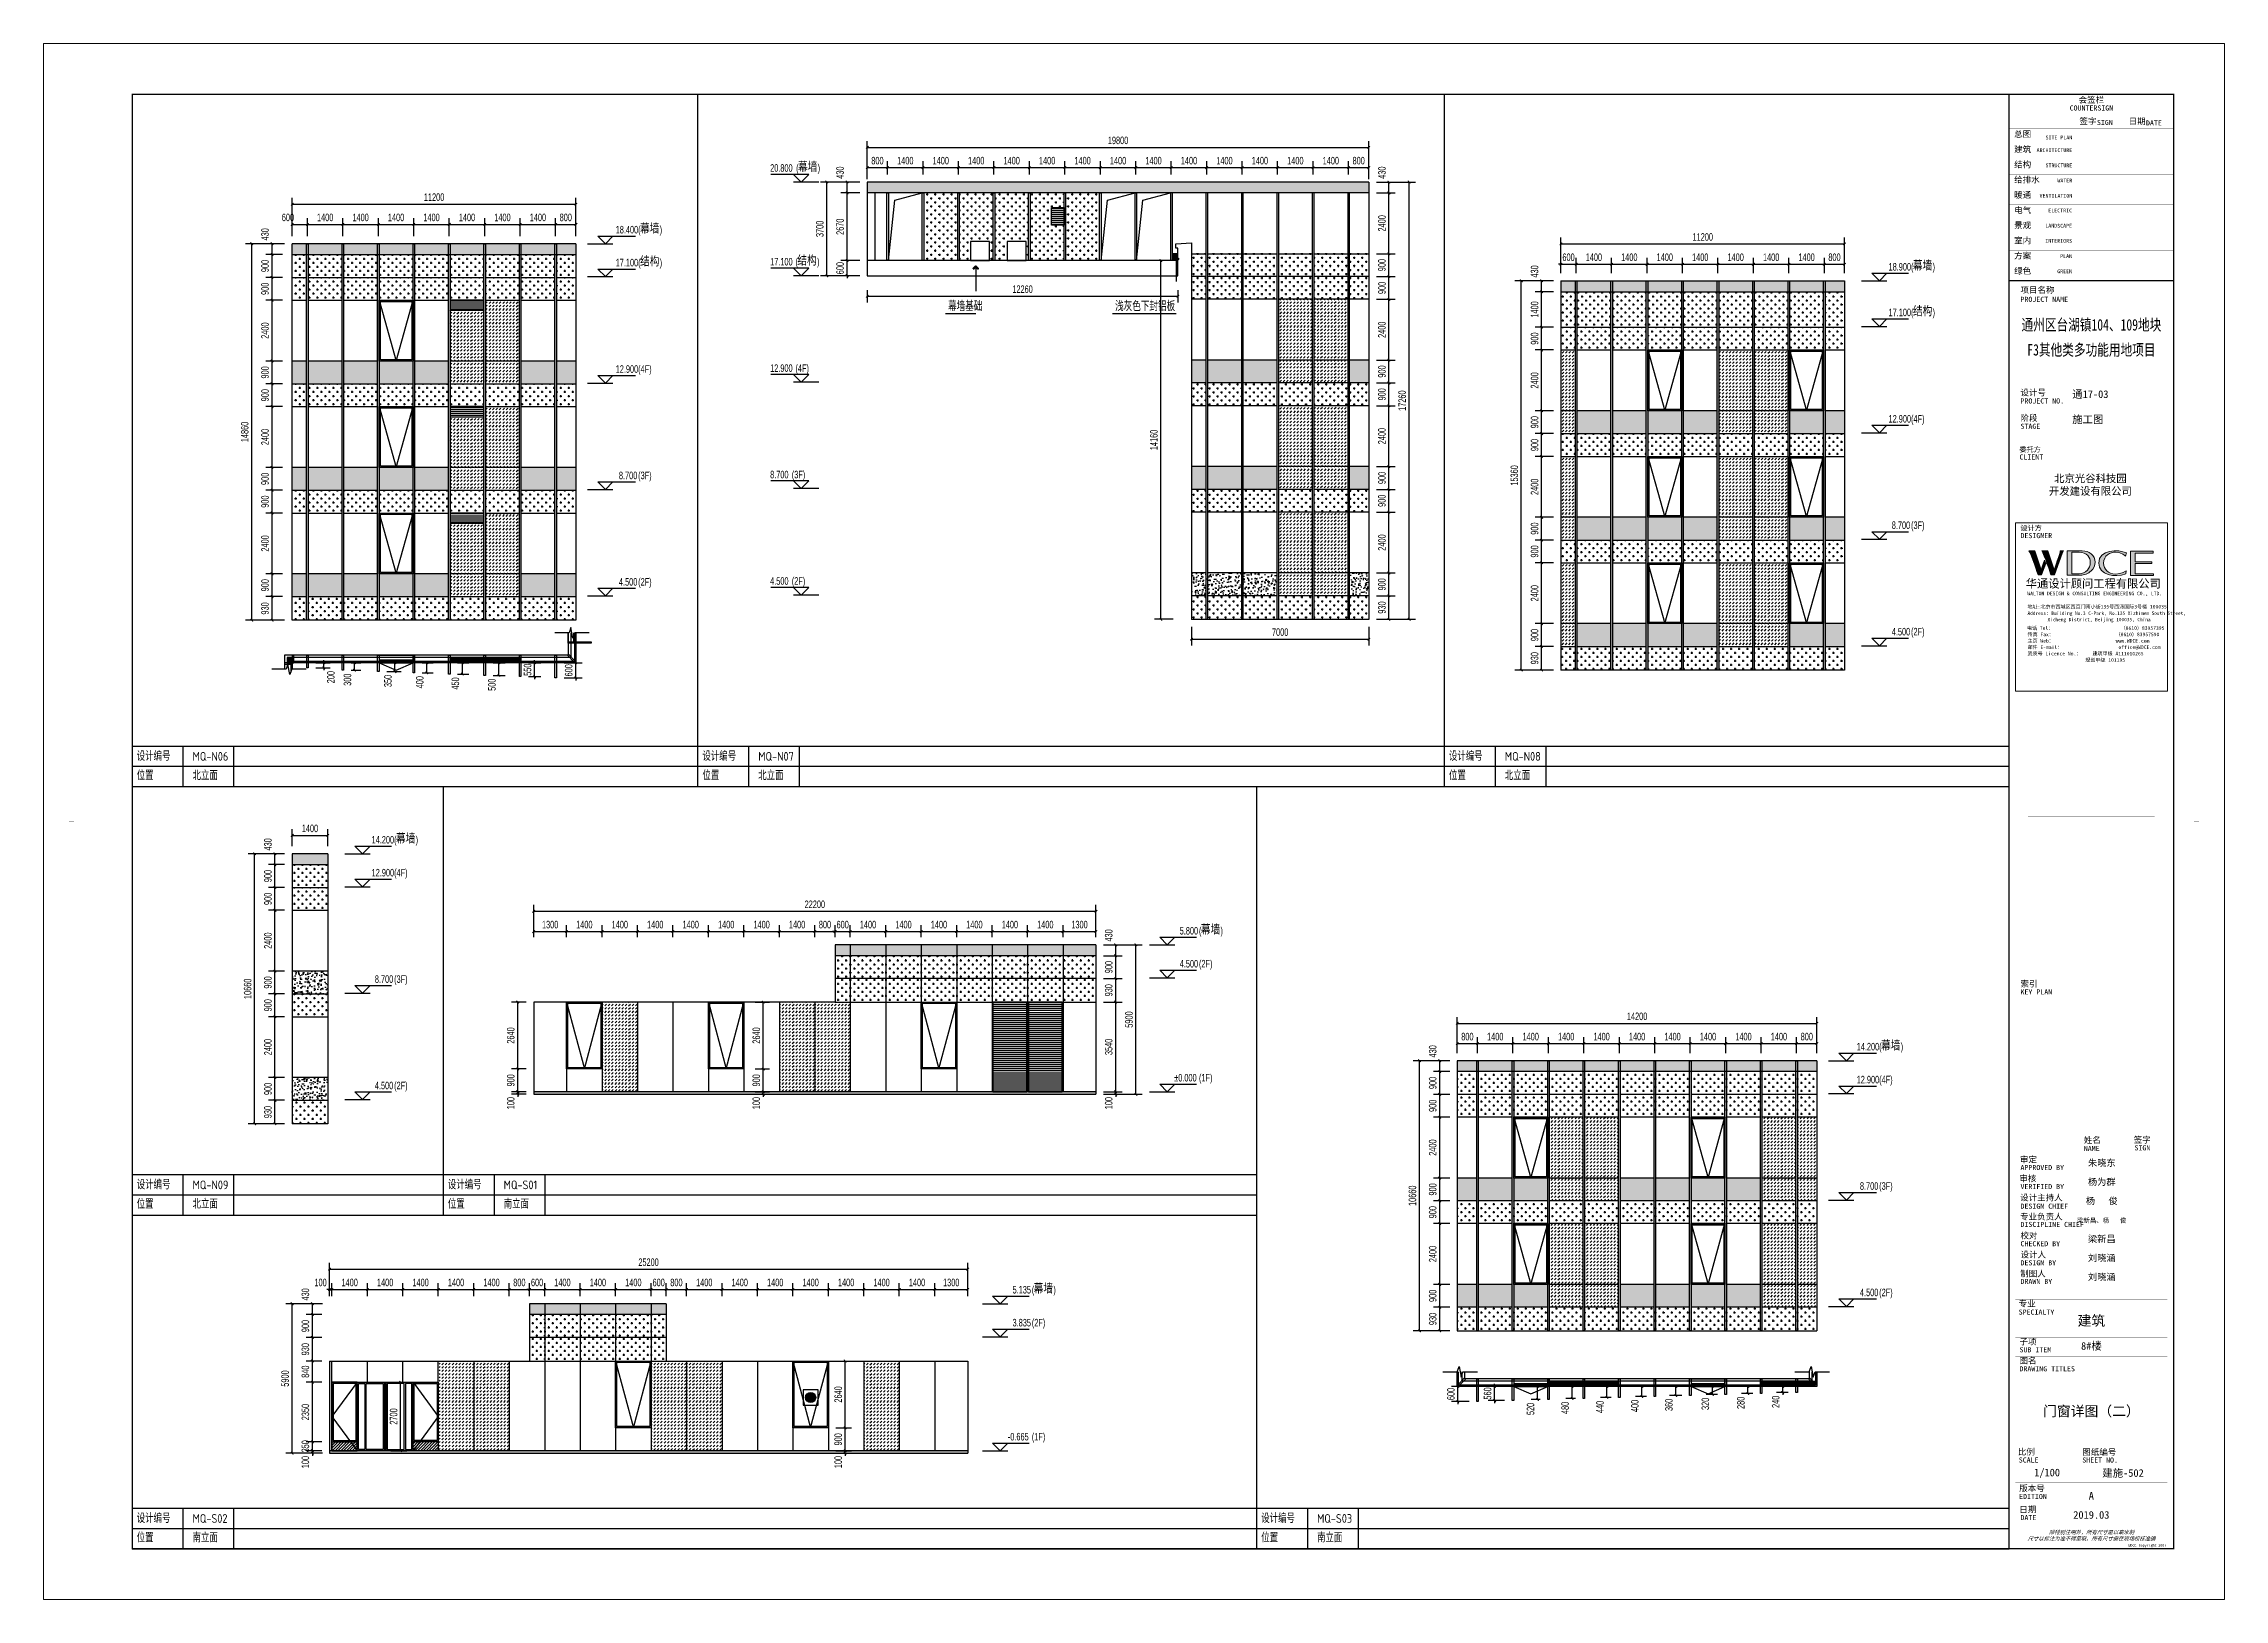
# Paper-space layout '门窗详图（二）' of a CAD drawing. Extents: x -10 to 851, y -10 to 604.
# The model-space entities are those that its viewports show. They can reach past a viewport. Long polylines and large blocks are cut down to what shows.
import ezdxf
from ezdxf.enums import TextEntityAlignment as Align

# ---------------------------------------------------------------- set-up
doc = ezdxf.new("R2010")
doc.units = 0
doc.header["$LTSCALE"] = 1000
doc.header["$MEASUREMENT"] = 0
for name, pattern in [('109-34 轴网$0$L1$0$$AUDIT_BAD_LTYPE1', [0]), ('ACAD_ISO05W100', [34, 24, -3, 0.5, -3, 0.5, -3]), ('DASH', [0.35, 0.25, -0.1]), ('DOT2', [0.125, 0, -0.125])]:
    doc.linetypes.add(name, pattern=pattern)
for name, color, linetype in [('00-图签签名_10', 10, 'Continuous'), ('01-标注_尺寸', 124, 'Continuous'), ('01-标注_标高', 200, 'Continuous'), ('01-标注_符号', 200, 'Continuous'), ('02-TEXT_标注', 130, 'Continuous'), ('05-填充_156', 156, 'Continuous'), ('05-填充_18', 18, 'Continuous'), ('05-填充_天正', 26, 'Continuous'), ('A-0-图名图例', 2, 'Continuous'), ('A-C_玻璃幕墙', 140, 'Continuous'), ('A-C_窗', 140, 'Continuous'), ('A-SE-MAT', 9, 'Continuous'), ('A-SUR_看线', 231, 'Continuous'), ('A-TECH_结构', 21, 'Continuous'), ('D_铝板', 181, 'Continuous'), ('E-立面', 255, 'Continuous')]:
    doc.layers.add(name, color=color, linetype=linetype)
doc.layers.add('04-不打印_视口', color=5, linetype='Continuous', plot=False)
doc.styles.add('_TCH_DIM', font='ros.shx', dxfattribs={"bigfont": 'jd.shx'})
doc.styles.add('_TCH_DIM_T3', font='ros.shx', dxfattribs={"width": 0.705882, "bigfont": 'jd.shx'})
doc.styles.add('_TCH_LABEL', font='ROS1', dxfattribs={"width": 0.75, "bigfont": 'JD'})
doc.styles.add('logo-3', font='', dxfattribs={"width": 0.8})
doc.styles.get("Standard").update_dxf_attribs({"font": 'gbenor.shx', "bigfont": 'gbcbig.shx'})
doc.styles.add('华文细黑', font='STXIHEI.TTF', dxfattribs={"height": 10})
doc.styles.add('图签信息$0$hwxh', font='STXIHEI.TTF')
doc.styles.add('图签信息$0$华文细黑', font='STXIHEI.TTF', dxfattribs={"height": 10})
doc.styles.get('logo-3').set_extended_font_data('SimSun')
doc.dimstyles.new('_TCH_ARCH&&100', dxfattribs={"dimtxt": 297.5, "dimasz": 100, "dimexe": 250, "dimexo": 300, "dimgap": 126.25, "dimtad": 1, "dimdec": 0, "dimzin": 0, "dimdsep": 46, "dimtxsty": '_TCH_DIM_T3', "dimblk": 'ARCHTICK', "dimcen": 0.09, "dimclrt": 7, "dimazin": 2, "dimtfac": 1, "dimtdec": 0, "dimtix": 1, "dimtmove": 2, "dimatfit": 3, "dimfxl": 0, "dimtolj": 1, "dimtzin": 0, "dimarcsym": 0})
doc.dimstyles.new('副本 ISO-1', dxfattribs={"dimtxt": 2.5, "dimasz": 1.5, "dimexe": 1.25, "dimexo": 0.625, "dimtad": 1, "dimdec": 0, "dimtxsty": 'logo-3', "dimblk": 'ARCHTICK', "dimcen": 2.5, "dimdle": 1, "dimadec": 0, "dimazin": 0, "dimtfac": 1, "dimtdec": 0, "dimtix": 1, "dimtmove": 0, "dimatfit": 3, "dimldrblk": 'AR', "dimfxl": 0, "dimarcsym": 0})
pattern_1 = [(0, (-429030.86, -14698.5), (158.75, 158.75), [79.375, -238.125]), (90, (-428991.17, -14738.19), (-158.75, 158.75), [79.375, -238.125])]
pattern_2 = [(0, (-426230.86, -14698.5), (158.75, 158.75), [79.375, -238.125]), (90, (-426191.17, -14738.19), (-158.75, 158.75), [79.375, -238.125])]
pattern_3 = [(0, (-423430.86, -14698.5), (158.75, 158.75), [79.375, -238.125]), (90, (-423391.17, -14738.19), (-158.75, 158.75), [79.375, -238.125])]
pattern_4 = [(0, (-420630.86, -14698.5), (158.75, 158.75), [79.375, -238.125]), (90, (-420591.17, -14738.19), (-158.75, 158.75), [79.375, -238.125])]
pattern_5 = [(0, (-431260.86, -14698.5), (158.75, 158.75), [79.375, -238.125]), (90, (-431221.17, -14738.19), (-158.75, 158.75), [79.375, -238.125])]
pattern_6 = [(0, (-429030.86, -10498.5), (158.75, 158.75), [79.375, -238.125]), (90, (-428991.17, -10538.19), (-158.75, 158.75), [79.375, -238.125])]
pattern_7 = [(0, (-426230.86, -10498.5), (158.75, 158.75), [79.375, -238.125]), (90, (-426191.17, -10538.19), (-158.75, 158.75), [79.375, -238.125])]
pattern_8 = [(0, (-423430.86, -10498.5), (158.75, 158.75), [79.375, -238.125]), (90, (-423391.17, -10538.19), (-158.75, 158.75), [79.375, -238.125])]
pattern_9 = [(0, (-429030.86, -6298.5), (158.75, 158.75), [79.375, -238.125]), (90, (-428991.17, -6338.19), (-158.75, 158.75), [79.375, -238.125])]
pattern_10 = [(0, (-426230.86, -6298.5), (158.75, 158.75), [79.375, -238.125]), (90, (-426191.17, -6338.19), (-158.75, 158.75), [79.375, -238.125])]
pattern_11 = [(0, (-423430.86, -6298.5), (158.75, 158.75), [79.375, -238.125]), (90, (-423391.17, -6338.19), (-158.75, 158.75), [79.375, -238.125])]
pattern_12 = [(0, (-429030.86, -5398.5), (158.75, 158.75), [79.375, -238.125]), (90, (-428991.17, -5438.19), (-158.75, 158.75), [79.375, -238.125])]
pattern_13 = [(0, (-426230.86, -5398.5), (158.75, 158.75), [79.375, -238.125]), (90, (-426191.17, -5438.19), (-158.75, 158.75), [79.375, -238.125])]
pattern_14 = [(0, (-423430.86, -5398.5), (158.75, 158.75), [79.375, -238.125]), (90, (-423391.17, -5438.19), (-158.75, 158.75), [79.375, -238.125])]
pattern_15 = [(0, (-380340.29, -16663.85), (158.75, 158.75), [79.375, -238.125]), (90, (-380300.6, -16703.54), (-158.75, 158.75), [79.375, -238.125])]
pattern_16 = [(0, (-377540.29, -16663.85), (158.75, 158.75), [79.375, -238.125]), (90, (-377500.6, -16703.54), (-158.75, 158.75), [79.375, -238.125])]
pattern_17 = [(0, (-373340.29, -16663.85), (158.75, 158.75), [79.375, -238.125]), (90, (-373300.6, -16703.54), (-158.75, 158.75), [79.375, -238.125])]
pattern_18 = [(0, (-380340.29, -12463.85), (158.75, 158.75), [79.375, -238.125]), (90, (-380300.6, -12503.54), (-158.75, 158.75), [79.375, -238.125])]
pattern_19 = [(0, (-377540.29, -12463.85), (158.75, 158.75), [79.375, -238.125]), (90, (-377500.6, -12503.54), (-158.75, 158.75), [79.375, -238.125])]
pattern_20 = [(0, (-373340.29, -12463.85), (158.75, 158.75), [79.375, -238.125]), (90, (-373300.6, -12503.54), (-158.75, 158.75), [79.375, -238.125])]
pattern_21 = [(0, (-380340.29, -8263.85), (158.75, 158.75), [79.375, -238.125]), (90, (-380300.6, -8303.54), (-158.75, 158.75), [79.375, -238.125])]
pattern_22 = [(0, (-377540.29, -8263.85), (158.75, 158.75), [79.375, -238.125]), (90, (-377500.6, -8303.54), (-158.75, 158.75), [79.375, -238.125])]
pattern_23 = [(0, (-373340.29, -8263.85), (158.75, 158.75), [79.375, -238.125]), (90, (-373300.6, -8303.54), (-158.75, 158.75), [79.375, -238.125])]
pattern_24 = [(360, (119277, -83745.19), (158.75, 158.75), [79.375, -238.125]), (90, (119316.69, -83784.88), (-158.75, 158.75), [79.375, -238.125])]
pattern_25 = [(45, (0, 0), (-56.1266, 56.1266), [])]
pattern_26 = [(360, (119277, -82815.19), (158.75, 158.75), [79.375, -238.125]), (90, (119316.69, -82854.88), (-158.75, 158.75), [79.375, -238.125])]
pattern_27 = [(360, (167305.74, -78352.14), (158.75, 158.75), [79.375, -238.125]), (90, (167345.43, -78391.82), (-158.75, 158.75), [79.375, -238.125])]
pattern_28 = [(45, (156105.74, -82552.14), (4e-14, 134.70384), [95.25, -95.25])]
pattern_29 = [(360, (156105.74, -82552.14), (158.75, 158.75), [79.375, -238.125]), (90, (156145.43, -82591.82), (-158.75, 158.75), [79.375, -238.125])]
pattern_30 = [(360, (158905.74, -82552.14), (158.75, 158.75), [79.375, -238.125]), (90, (158945.43, -82591.82), (-158.75, 158.75), [79.375, -238.125])]
pattern_31 = [(360, (161705.74, -82552.14), (158.75, 158.75), [79.375, -238.125]), (90, (161745.43, -82591.82), (-158.75, 158.75), [79.375, -238.125])]
pattern_32 = [(360, (164505.74, -82552.14), (158.75, 158.75), [79.375, -238.125]), (90, (164545.43, -82591.82), (-158.75, 158.75), [79.375, -238.125])]
pattern_33 = [(360, (167305.74, -82552.14), (158.75, 158.75), [79.375, -238.125]), (90, (167345.43, -82591.82), (-158.75, 158.75), [79.375, -238.125])]
pattern_34 = [(360, (158905.74, -82552.14), (158.75, 158.75), [79.375, -238.125]), (90, (158945.43, -82591.82), (-158.75, 158.75), [79.375, -238.125])]
pattern_35 = [(360, (161705.74, -82552.14), (158.75, 158.75), [79.375, -238.125]), (90, (161745.43, -82591.82), (-158.75, 158.75), [79.375, -238.125])]
pattern_36 = [(360, (164505.74, -82552.14), (158.75, 158.75), [79.375, -238.125]), (90, (164545.43, -82591.82), (-158.75, 158.75), [79.375, -238.125])]
pattern_37 = [(360, (167305.74, -82552.14), (158.75, 158.75), [79.375, -238.125]), (90, (167345.43, -82591.82), (-158.75, 158.75), [79.375, -238.125])]
pattern_38 = [(360, (156105.74, -78352.14), (158.75, 158.75), [79.375, -238.125]), (90, (156145.43, -78391.82), (-158.75, 158.75), [79.375, -238.125])]
pattern_39 = [(360, (158905.74, -78352.14), (158.75, 158.75), [79.375, -238.125]), (90, (158945.43, -78391.82), (-158.75, 158.75), [79.375, -238.125])]
pattern_40 = [(360, (161705.74, -78352.14), (158.75, 158.75), [79.375, -238.125]), (90, (161745.43, -78391.82), (-158.75, 158.75), [79.375, -238.125])]
pattern_41 = [(360, (164505.74, -78352.14), (158.75, 158.75), [79.375, -238.125]), (90, (164545.43, -78391.82), (-158.75, 158.75), [79.375, -238.125])]
pattern_42 = [(360, (156105.74, -77452.14), (158.75, 158.75), [79.375, -238.125]), (90, (156145.43, -77491.82), (-158.75, 158.75), [79.375, -238.125])]
pattern_43 = [(360, (158905.74, -77452.14), (158.75, 158.75), [79.375, -238.125]), (90, (158945.43, -77491.82), (-158.75, 158.75), [79.375, -238.125])]
pattern_44 = [(360, (161705.74, -77452.14), (158.75, 158.75), [79.375, -238.125]), (90, (161745.43, -77491.82), (-158.75, 158.75), [79.375, -238.125])]
pattern_45 = [(360, (164505.74, -77452.14), (158.75, 158.75), [79.375, -238.125]), (90, (164545.43, -77491.82), (-158.75, 158.75), [79.375, -238.125])]
pattern_46 = [(360, (167305.74, -77452.14), (158.75, 158.75), [79.375, -238.125]), (90, (167345.43, -77491.82), (-158.75, 158.75), [79.375, -238.125])]
pattern_47 = [(180, (406108.94, -113317.42), (-158.75, -158.75), [79.375, -238.125]), (270, (406069.25, -113277.73), (158.75, -158.75), [79.375, -238.125])]
pattern_48 = [(50, (-107001.12, 0), (364.36934, -31.87817), [38.1, -419.1]), (355, (-107001.1, 0), (-70.48565, 382.1133), [30.48, -335.28]), (100.451, (-106970.75, -2.66), (293.885, 350.2334), [32.38, -356.18]), (46.1842, (-107001.1, 101.6), (542.1581, -84.08466), [57.15, -628.65]), (96.6356, (-106955.94, 94.6), (474.8085, 494.8511), [48.57, -534.27]), (351.184, (-107001.1, 101.6), (474.8092, 494.8502), [45.72, -502.92]), (21, (-106950.32, 76.2), (303.22976, -204.53104), [38.1, -419.1]), (326, (-106950.3, 76.2), (123.60406, 368.37593), [30.48, -335.28]), (71.4514, (-106925.05, 59.16), (426.833, 163.8457), [32.38, -356.18]), (37.5, (-107001.12, 0), (6.177207, 169.11008), [0, -331.216, 0, -340.36, 0, -336.55]), (7.5, (-107001.12, 0), (133.63933, 200.36115), [0, -194.056, 0, -323.596, 0, -128.27]), (327.5, (-107114.4, 0), (271.18119, -11.45749), [0, -127, 0, -396.24, 0, -525.78]), (317.5, (-107165.2, 0), (296.25836, 50.85298), [0, -165.1, 0, -263.144, 0, -373.38])]
pattern_49 = [(50, (0, 0), (364.36934, -31.87817), [38.1, -419.1]), (355, (0, 0), (-70.48565, 382.1133), [30.48, -335.28]), (100.451, (30.36, -2.66), (293.885, 350.2334), [32.38, -356.18]), (46.1842, (0, 101.6), (542.1581, -84.0847), [57.15, -628.65]), (96.6356, (45.2, 94.6), (474.8085, 494.8511), [48.57, -534.27]), (351.184, (0, 101.6), (474.8092, 494.8502), [45.72, -502.92]), (21, (50.8, 76.2), (303.22976, -204.53104), [38.1, -419.1]), (326, (50.8, 76.2), (123.60406, 368.3759), [30.48, -335.28]), (71.4514, (76.07, 59.16), (426.833, 163.8457), [32.38, -356.18]), (37.5, (0, 0), (6.17721, 169.11008), [0, -331.216, 0, -340.36, 0, -336.55]), (7.5, (0, 0), (133.63933, 200.36115), [0, -194.056, 0, -323.596, 0, -128.27]), (327.5, (-113.28, 0), (271.18119, -11.45749), [0, -127, 0, -396.24, 0, -525.78]), (317.5, (-164.08, 0), (296.25836, 50.85298), [0, -165.1, 0, -263.144, 0, -373.38])]

psp = doc.layouts.new('门窗详图（二）')

# ---------------------------------------------------------------- texts
at = {"color": 3, "insert": (798.5, 99.79), "char_height": 4, "attachment_point": 5, "style": '华文细黑'}
psp.add_mtext_dynamic_manual_height_columns('建筑', width=36.9211, gutter_width=1750, heights=[0], dxfattribs=at)
at = {"color": 2, "attachment_point": 5, "style": '华文细黑'}
for s, width, gutter_width, insert, char_height in [('8#楼', 31.6304, 1750, (798.5, 89.86), 3), ('门窗详图（二）', 57.1956, 11, (798.5, 64.04), 4), ('1/100', 22.9764, 11, (781, 39.71), 3), ('建施-502', 31.8545, 11, (811, 39.71), 3)]:
    psp.add_mtext_dynamic_manual_height_columns(s, width=width, gutter_width=gutter_width, heights=[0], dxfattribs=dict(at, insert=insert, char_height=char_height))

msp = doc.modelspace()

# ---------------------------------------------------------------- texts
at = {"layer": '02-TEXT_标注'}
for s, height, style, width, p in [('20.800', 297.5, '_TCH_DIM', 0.705882, (116784.2, 55343.8)), ('(', 297.5, '_TCH_DIM', 0.705882, (117811.2, 55343.8)), (')', 297.5, '_TCH_DIM', 0.705882, (118660.6, 55343.8)), ('18.400', 297.5, '_TCH_DIM', 0.705882, (110686.6, 52909.2)), ('(', 297.5, '_TCH_DIM', 0.705882, (111574.1, 52909.2)), (')', 297.5, '_TCH_DIM', 0.705882, (112423.5, 52909.2)), ('17.100', 297.5, '_TCH_DIM', 0.705882, (110686.6, 51609.2)), ('(', 297.5, '_TCH_DIM', 0.705882, (111574.1, 51609.2)), (')', 297.5, '_TCH_DIM', 0.705882, (112423.5, 51609.2)), ('17.100', 297.5, '_TCH_DIM', 0.705882, (116784.2, 51643.8)), ('(', 297.5, '_TCH_DIM', 0.705882, (117785.3, 51643.8)), (')', 297.5, '_TCH_DIM', 0.705882, (118634.8, 51643.8)), ('18.900', 297.5, '_TCH_DIM', 0.705882, (160941.4, 51443.8)), ('(', 297.5, '_TCH_DIM', 0.705882, (161828.9, 51443.8)), (')', 297.5, '_TCH_DIM', 0.705882, (162678.4, 51443.8)), ('幕墙基础', 347.29, '_TCH_LABEL', 0.75, (123808.4, 49847.4)), ('浅灰色下封铝板', 347.29, '_TCH_LABEL', 0.75, (130404.8, 49847.4)), ('17.100', 297.5, '_TCH_DIM', 0.705882, (160941.4, 49643.8)), ('(', 297.5, '_TCH_DIM', 0.705882, (161828.9, 49643.8)), (')', 297.5, '_TCH_DIM', 0.705882, (162678.4, 49643.8)), ('12.900', 297.5, '_TCH_DIM', 0.705882, (110686.6, 47409.2)), ('(4F)', 297.5, '_TCH_DIM', 0.705882, (111574.1, 47409.2)), ('12.900', 297.5, '_TCH_DIM', 0.705882, (116784.2, 47443.8)), ('(4F)', 297.5, '_TCH_DIM', 0.705882, (117785.3, 47443.8)), ('12.900', 297.5, '_TCH_DIM', 0.705882, (160941.4, 45443.8)), ('(4F)', 297.5, '_TCH_DIM', 0.705882, (161828.9, 45443.8)), ('8.700', 297.5, '_TCH_DIM', 0.705882, (110814.1, 43209.2)), ('(3F)', 297.5, '_TCH_DIM', 0.705882, (111574.1, 43209.2)), ('8.700', 297.5, '_TCH_DIM', 0.705882, (116784.2, 43243.8)), ('(3F)', 297.5, '_TCH_DIM', 0.705882, (117638.7, 43243.8)), ('8.700', 297.5, '_TCH_DIM', 0.705882, (161068.9, 41243.8)), ('(3F)', 297.5, '_TCH_DIM', 0.705882, (161828.9, 41243.8)), ('4.500', 297.5, '_TCH_DIM', 0.705882, (110814.1, 39009.2)), ('(2F)', 297.5, '_TCH_DIM', 0.705882, (111574.1, 39009.2)), ('4.500', 297.5, '_TCH_DIM', 0.705882, (116784.2, 39043.8)), ('(2F)', 297.5, '_TCH_DIM', 0.705882, (117638.7, 39043.8)), ('4.500', 297.5, '_TCH_DIM', 0.705882, (161068.9, 37043.8)), ('(2F)', 297.5, '_TCH_DIM', 0.705882, (161828.9, 37043.8)), ('14.200', 297.5, '_TCH_DIM', 0.705882, (101050.9, 28831.9)), ('(', 297.5, '_TCH_DIM', 0.705882, (101938.4, 28831.9)), (')', 297.5, '_TCH_DIM', 0.705882, (102787.8, 28831.9)), ('12.900', 297.5, '_TCH_DIM', 0.705882, (101050.9, 27531.9)), ('(4F)', 297.5, '_TCH_DIM', 0.705882, (101938.4, 27531.9)), ('5.800', 297.5, '_TCH_DIM', 0.705882, (132955.6, 25238.9)), ('(', 297.5, '_TCH_DIM', 0.705882, (133715.6, 25238.9)), (')', 297.5, '_TCH_DIM', 0.705882, (134565.1, 25238.9)), ('4.500', 297.5, '_TCH_DIM', 0.705882, (132955.6, 23938.9)), ('(2F)', 297.5, '_TCH_DIM', 0.705882, (133715.6, 23938.9)), ('8.700', 297.5, '_TCH_DIM', 0.705882, (101178.4, 23331.9)), ('(3F)', 297.5, '_TCH_DIM', 0.705882, (101938.4, 23331.9)), ('14.200', 297.5, '_TCH_DIM', 0.705882, (159683.7, 20665)), ('(', 297.5, '_TCH_DIM', 0.705882, (160571.2, 20665)), (')', 297.5, '_TCH_DIM', 0.705882, (161420.7, 20665)), ('4.500', 297.5, '_TCH_DIM', 0.705882, (101178.4, 19131.9)), ('(2F)', 297.5, '_TCH_DIM', 0.705882, (101938.4, 19131.9)), ('%%P0.000', 297.5, '_TCH_DIM', 0.705882, (132738.1, 19438.9)), ('(1F)', 297.5, '_TCH_DIM', 0.705882, (133715.6, 19438.9)), ('12.900', 297.5, '_TCH_DIM', 0.705882, (159683.7, 19365)), ('(4F)', 297.5, '_TCH_DIM', 0.705882, (160571.2, 19365)), ('8.700', 297.5, '_TCH_DIM', 0.705882, (159811.2, 15165)), ('(3F)', 297.5, '_TCH_DIM', 0.705882, (160571.2, 15165)), ('5.135', 297.5, '_TCH_DIM', 0.705882, (126356.1, 11071.9)), ('(', 297.5, '_TCH_DIM', 0.705882, (127116.1, 11071.9)), (')', 297.5, '_TCH_DIM', 0.705882, (127965.6, 11071.9)), ('4.500', 297.5, '_TCH_DIM', 0.705882, (159811.2, 10965)), ('(2F)', 297.5, '_TCH_DIM', 0.705882, (160571.2, 10965)), ('3.835', 297.5, '_TCH_DIM', 0.705882, (126356.1, 9771.9)), ('(2F)', 297.5, '_TCH_DIM', 0.705882, (127116.1, 9771.9)), ('-0.665', 297.5, '_TCH_DIM', 0.705882, (126168.6, 5271.9)), ('(1F)', 297.5, '_TCH_DIM', 0.705882, (127116.1, 5271.9))]:
    msp.add_text(s, height=height, dxfattribs=dict(at, style=style, width=width)).set_placement(p)
at = {"layer": '02-TEXT_标注', "style": '_TCH_DIM'}
for s, p in [('幕墙', (117884.7, 55343.8)), ('幕墙', (111647.6, 52909.2)), ('结构', (111647.6, 51609.2)), ('结构', (117858.8, 51643.8)), ('幕墙', (161902.4, 51443.8)), ('结构', (161902.4, 49643.8)), ('幕墙', (102011.9, 28831.9)), ('幕墙', (133789.1, 25238.9)), ('幕墙', (160644.7, 20665)), ('幕墙', (127189.6, 11071.9))]:
    msp.add_text(s, height=347.29, dxfattribs=at).set_placement(p)
at = {"layer": '02-TEXT_标注', "linetype": 'ACAD_ISO05W100'}
for s, height, p in [('MQ-N06', 345, (93981, 32098.8)), ('MQ-N07', 345, (116315.5, 32098.8)), ('MQ-N08', 345, (145790.7, 32098.8)), ('北立面', 332.77, (93981, 31336.9)), ('北立面', 332.77, (116315.5, 31336.9)), ('北立面', 332.77, (145790.7, 31336.9)), ('MQ-N09', 345, (93981, 15186.9)), ('MQ-S01', 345, (106264.4, 15186.9)), ('北立面', 332.77, (93981, 14425)), ('南立面', 332.77, (106264.4, 14425)), ('MQ-S02', 345, (93981, 2020)), ('MQ-S03', 345, (138377.8, 2020)), ('南立面', 332.77, (93981, 1258.1)), ('南立面', 332.77, (138377.8, 1258.1))]:
    msp.add_text(s, height=height, dxfattribs=at).set_placement(p)

# ---------------------------------------------------------------- blocks, each defined once
blk = doc.blocks.new('*U19')
for p, q in [((0, 1600), (22335, 1600)), ((0, 800), (22335, 800)), ((0, 0), (22335, 0))]:
    blk.add_line(p, q)
for points in [[(2000, 1600), (2000, 0)], [(4000, 1600), (4000, 0)]]:
    blk.add_lwpolyline(points)
for s, p in [('设计编号', (176, 1020)), ('位置', (176, 258))]:
    blk.add_text(s, height=332.8).set_placement(p)
blk = doc.blocks.new('A$C2DDF4F07')
at = {"layer": 'A-C_窗'}
for points in [[(0, 2400), (1340, 2400), (1340, 0), (0, 0)], [(50, 2350), (1290, 2350), (1290, 50), (50, 50)]]:
    blk.add_lwpolyline(points, close=True, dxfattribs=at)
blk.add_lwpolyline([(0, 2400), (670, 0), (1340, 2400)], dxfattribs=at)
blk = doc.blocks.new('*U26')
at = {"layer": '05-填充_18'}
h = blk.add_hatch(color=256, dxfattribs=at)
h.dxf.hatch_style = 1
h.paths.add_polyline_path([(60, -14550), (0, -14550), (0, 310), (60, 310)])
blk.add_lwpolyline([(60, -14550), (0, -14550), (0, 310), (60, 310)], close=True)
blk = doc.blocks.new('$LinePat$岩棉板')
at = {"color": 0}
for p, q in [((0, -17), (12, -67)), ((12, -67), (24, -17))]:
    blk.add_line(p, q, dxfattribs=at)
for centre, start, end in [((12, -17), 0, 180), ((0, -67), 270, 0), ((24, -67), 180, 270)]:
    blk.add_arc(centre, 12, start, end, dxfattribs=at)
at = {"layer": 'Defpoints'}
blk.add_point((0, 0), dxfattribs=at)
at = {"layer": 'Defpoints', "color": 0}
blk.add_point((24, -84), dxfattribs=at)
blk = doc.blocks.new('ii')
blk.add_lwpolyline([(-1340, 0), (0, 0), (0, -150), (-1340, -150)], close=True)
at = {"color": 8, "xscale": -1.801075267316308, "yscale": 1.782568518697715, "zscale": 1.782568518697715}
for p in [(-1297, 0), (-1254, 0), (-1210, 0), (-1167, 0), (-1124, 0), (-1081, 0), (-1037, 0), (-994, 0), (-951, 0), (-908, 0), (-865, 0), (-821, 0), (-778, 0), (-735, 0), (-692, 0), (-648, 0), (-605, 0), (-562, 0), (-519, 0), (-475, 0), (-432, 0), (-389, 0), (-346, 0), (-303, 0), (-259, 0), (-216, 0), (-173, 0), (-130, 0), (-86, 0), (-43, 0), (0, 0)]:
    blk.add_blockref('$LinePat$岩棉板', p, dxfattribs=at)
blk = doc.blocks.new('$TCHSYS$WIN2D')
for p, q in [((-0.5, 0.5), (0.5, 0.5)), ((-0.5, 0.5), (-0.5, -0.5)), ((0.5, 0.167), (-0.5, 0.167)), ((0.5, 0.5), (0.5, -0.5)), ((0.5, -0.167), (-0.5, -0.167)), ((-0.5, -0.5), (0.5, -0.5))]:
    blk.add_line(p, q)
blk = doc.blocks.new('开启扇')
at = {"layer": 'A-C_窗', "linetype": 'DASH'}
blk.add_lwpolyline([(0, 50), (670, 350), (1340, 50)], dxfattribs=at)
at = {"layer": 'A-C_窗', "xscale": -1340, "yscale": 300, "zscale": 1340, "rotation": 180}
blk.add_blockref('$TCHSYS$WIN2D', (670, -100), dxfattribs=at)
blk = doc.blocks.new('A$C13E80662')
for points in [[(150, 150), (150, 200), (0, 200), (0, 0), (150, 0)], [(150, 0), (200, 0), (200, 150), (150, 150)]]:
    blk.add_lwpolyline(points)
at = {"color": 8, "yscale": 1.782568518697715, "zscale": 1.782568518697715}
for p, xscale, rotation in [((150, 200), 2.083333331597222, 270), ((150, 150), 2.083333331597222, 270), ((150, 100), 2.083333331597222, 270), ((150, 50), 2.083333331597222, 270), ((200, 0), 2.083333331597828, 180)]:
    blk.add_blockref('$LinePat$岩棉板', p, dxfattribs=dict(at, xscale=xscale, rotation=rotation))
blk = doc.blocks.new('A$C304D477F')
at = {"layer": '01-标注_符号', "linetype": '109-34 轴网$0$L1$0$$AUDIT_BAD_LTYPE1'}
for points in [[(12536, 2320), (11968, 2320), (11892, 2110), (11818, 2530), (11743, 2320), (11175, 2320)], [(1361, 874), (793, 874), (716, 664), (642, 1084), (568, 874), (0, 874)]]:
    blk.add_lwpolyline(points, dxfattribs=at)
at = {"layer": 'A-C_玻璃幕墙'}
for points in [[(11812, 2320), (11812, 1335), (612, 1335), (612, 997)], [(11962, 2320), (11962, 1185), (762, 1185), (762, 788)], [(12012, 2320), (12012, 1135), (812, 1135), (812, 874)]]:
    blk.add_lwpolyline(points, dxfattribs=at)
for points in [[(12612, 1965), (12612, 1905), (11712, 1905), (11712, 1965)], [(812, 1075), (812, 1135), (512, 1135), (512, 1075)], [(812, 1135), (872, 1135), (872, 1435), (812, 1435)], [(1442, 935), (1382, 935), (1382, 1435), (1442, 1435)], [(2842, 835), (2782, 835), (2782, 1435), (2842, 1435)], [(4242, 785), (4182, 785), (4182, 1435), (4242, 1435)], [(5642, 735), (5582, 735), (5582, 1435), (5642, 1435)], [(7042, 685), (6982, 685), (6982, 1435), (7042, 1435)], [(8442, 635), (8382, 635), (8382, 1435), (8442, 1435)], [(9842, 585), (9782, 585), (9782, 1435), (9842, 1435)], [(11242, 535), (11182, 535), (11182, 1435), (11242, 1435)], [(11690, 1414), (11733, 1456), (11962, 1228), (11919, 1185)]]:
    blk.add_lwpolyline(points, close=True, dxfattribs=at)
at = {"layer": 'A-C_窗'}
for p, q in [((11712, 1965), (11712, 2320)), ((11712, 1965), (12012, 1965)), ((11812, 2320), (11812, 1965)), ((11912, 2320), (11912, 1965)), ((12012, 1965), (12012, 2320))]:
    blk.add_line(p, q, dxfattribs=at)
at = {"layer": 'A-TECH_结构'}
blk.add_lwpolyline([(11712, 2320), (11712, 1435), (512, 1435), (512, 874)], dxfattribs=at)
at = {"xscale": -1, "rotation": 180}
blk.add_blockref('开启扇', (4242, 1185), dxfattribs=at)
at = {"layer": 'A-C_玻璃幕墙'}
for name, p, rotation in [('A$C13E80662', (611, 1335), 270), ('ii', (7042, 1185), 180), ('ii', (8442, 1185), 180)]:
    blk.add_blockref(name, p, dxfattribs=dict(at, rotation=rotation))
blk = doc.blocks.new('消防救援窗口标志')
at = {"layer": 'A-SE-MAT'}
h = blk.add_hatch(color=1, dxfattribs=at)
h.dxf.hatch_style = 1
edge = h.paths.add_edge_path()
edge.add_arc((1413360, -341824), 200, 0, 360)
at = {"layer": 'A-SE-MAT', "color": 1}
blk.add_lwpolyline([(1413060, -342124), (1413660, -342124), (1413660, -341524), (1413060, -341524)], close=True, dxfattribs=at)
blk.add_circle((1413360, -341824), 200, dxfattribs=at)
blk = doc.blocks.new('图框-A1')
for points, const_width in [([(0, 0), (841, 0), (841, 594), (0, 594)], 0.05), ([(766, 584), (25, 584), (25, 10), (766, 10)], 0.5)]:
    blk.add_lwpolyline(points, close=True, dxfattribs=dict(const_width=const_width))
at = {"const_width": 0.05}
for points in [[(420.5, 594), (420.5, 592)], [(0, 297), (2, 297)], [(841, 297), (839, 297)], [(420.5, 0), (420.5, 2)]]:
    blk.add_lwpolyline(points, dxfattribs=at)
blk = doc.blocks.new('图签信息$0$WDCE Copyright200X')
at = {"const_width": 0.016}
blk.add_lwpolyline([(-10.6, 1.26, 1), (-11.4, 1.26, 1)], format="xyb", close=True, dxfattribs=at)
at = {"style": '图签信息$0$华文细黑'}
for s, p in [('WDCE ', (-11.46, 0.5)), ('     Copyright ', (-3.51, 0.5))]:
    blk.add_text(s, height=1, dxfattribs=at).set_placement(p, align=Align.BOTTOM_RIGHT)
blk.add_text('c', height=0.6, dxfattribs=at).set_placement((-11.04, 1.35), align=Align.MIDDLE_CENTER)
blk.add_attdef('200X', text='', height=1, dxfattribs=at).set_placement((-0.45, 0.5), align=Align.BOTTOM_RIGHT)
blk = doc.blocks.new('图签信息$0$logo2')
h = blk.add_hatch(color=7)
h.paths.add_polyline_path([(19.02, -7.36), (15.84, -7.36), (15.84, -3.97), (18.97, -3.97), (18.97, -4.24), (16.46, -4.24), (16.46, -5.45), (18.81, -5.45), (18.81, -5.69), (16.47, -5.69), (16.47, -7.12), (19.02, -7.12)])
edge = h.paths.add_edge_path()
edge.add_spline(control_points=[(15.26, -4.21), (15.26, -4.21), (15.13, -4.65), (15.13, -4.65), (15.13, -4.65), (14.62, -4.1), (13.73, -4.1), (13.04, -4.1), (12.07, -4.54), (12.08, -5.62), (12.08, -6.49), (12.77, -7.16), (13.73, -7.17), (14.66, -7.17), (15.23, -6.68), (15.23, -6.68), (15.23, -6.68), (15.16, -7.11), (15.16, -7.11), (13.63, -7.7), (11.42, -7.29), (11.41, -5.64), (11.4, -3.72), (14.16, -3.66), (15.26, -4.21)], knot_values=[0, 0, 0, 0, 1, 1, 1, 2, 2, 2, 3, 3, 3, 4, 4, 4, 5, 5, 5, 6, 6, 6, 7, 7, 7, 8, 8, 8, 8], degree=3, periodic=0)
edge = h.paths.add_edge_path(flags=16)
edge.add_spline(control_points=[(10.23, -5.57), (10.23, -5.16), (10.12, -4.83), (9.9, -4.58), (9.63, -4.27), (9.23, -4.12), (8.69, -4.12), (8.69, -4.12), (7.64, -4.12), (7.64, -4.12), (7.64, -4.12), (7.64, -7.1), (7.64, -7.1), (7.64, -7.1), (8.66, -7.1), (8.66, -7.1), (9.13, -7.1), (9.52, -6.93), (9.82, -6.6), (10.09, -6.31), (10.23, -5.96), (10.23, -5.57)], knot_values=[0, 0, 0, 0, 1, 1, 1, 2, 2, 2, 3, 3, 3, 4, 4, 4, 5, 5, 5, 6, 6, 6, 7, 7, 7, 7], degree=3, periodic=0)
edge = h.paths.add_edge_path()
edge.add_spline(control_points=[(10.92, -5.51), (10.92, -5.96), (10.72, -6.37), (10.34, -6.72), (9.92, -7.1), (9.41, -7.29), (8.82, -7.29), (8.82, -7.29), (7.03, -7.29), (7.03, -7.29), (7.03, -7.29), (7.03, -3.92), (7.03, -3.92), (7.03, -3.92), (9.1, -3.92), (9.1, -3.92), (9.59, -3.92), (10.01, -4.06), (10.36, -4.34), (10.73, -4.64), (10.92, -5.03), (10.92, -5.51)], knot_values=[0, 0, 0, 0, 1, 1, 1, 2, 2, 2, 3, 3, 3, 4, 4, 4, 5, 5, 5, 6, 6, 6, 7, 7, 7, 7], degree=3, periodic=0)
at = {"lineweight": 0}
blk.add_lwpolyline([(19.02, -7.36), (15.84, -7.36), (15.84, -3.97), (18.97, -3.97), (18.97, -4.24), (16.46, -4.24), (16.46, -5.45), (18.81, -5.45), (18.81, -5.69), (16.47, -5.69), (16.47, -7.12), (19.02, -7.12), (19.02, -7.36)], dxfattribs=at)
for points, knots in [([(10.92, -5.51), (10.92, -5.96), (10.72, -6.37), (10.34, -6.72), (9.92, -7.1), (9.41, -7.29), (8.82, -7.29), (8.82, -7.29), (7.03, -7.29), (7.03, -7.29), (7.03, -7.29), (7.03, -3.92), (7.03, -3.92), (7.03, -3.92), (9.1, -3.92), (9.1, -3.92), (9.59, -3.92), (10.01, -4.06), (10.36, -4.34), (10.73, -4.64), (10.92, -5.03), (10.92, -5.51)], [0, 0, 0, 0, 1, 1, 1, 2, 2, 2, 3, 3, 3, 4, 4, 4, 5, 5, 5, 6, 6, 6, 7, 7, 7, 7]), ([(10.23, -5.57), (10.23, -5.16), (10.12, -4.83), (9.9, -4.58), (9.63, -4.27), (9.23, -4.12), (8.69, -4.12), (8.69, -4.12), (7.64, -4.12), (7.64, -4.12), (7.64, -4.12), (7.64, -7.1), (7.64, -7.1), (7.64, -7.1), (8.66, -7.1), (8.66, -7.1), (9.13, -7.1), (9.52, -6.93), (9.82, -6.6), (10.09, -6.31), (10.23, -5.96), (10.23, -5.57)], [0, 0, 0, 0, 1, 1, 1, 2, 2, 2, 3, 3, 3, 4, 4, 4, 5, 5, 5, 6, 6, 6, 7, 7, 7, 7]), ([(15.26, -4.21), (15.26, -4.21), (15.13, -4.65), (15.13, -4.65), (15.13, -4.65), (14.62, -4.1), (13.73, -4.1), (13.04, -4.1), (12.07, -4.54), (12.08, -5.62), (12.08, -6.49), (12.77, -7.16), (13.73, -7.17), (14.66, -7.17), (15.23, -6.68), (15.23, -6.68), (15.23, -6.68), (15.16, -7.11), (15.16, -7.11), (13.63, -7.7), (11.42, -7.29), (11.41, -5.64), (11.4, -3.72), (14.16, -3.66), (15.26, -4.21)], [0, 0, 0, 0, 1, 1, 1, 2, 2, 2, 3, 3, 3, 4, 4, 4, 5, 5, 5, 6, 6, 6, 7, 7, 7, 8, 8, 8, 8])]:
    blk.add_open_spline(points, degree=3, knots=knots, dxfattribs=at)
blk = doc.blocks.new('图签信息$0$logo1')
h = blk.add_hatch(color=8)
edge = h.paths.add_edge_path()
edge.add_spline(control_points=[(3.86, -5.21), (3.63, -5.88), (3.39, -6.56), (3.39, -6.56), (3.39, -6.56), (2.5, -3.91), (2.5, -3.91), (2.5, -3.91), (1.8, -3.91), (1.69, -3.91), (2.02, -4.39), (2.95, -7.27), (2.95, -7.27), (2.95, -7.27), (3.44, -7.27), (3.44, -7.27), (3.44, -7.27), (4.03, -5.66), (4.03, -5.66), (4.03, -5.66), (3.86, -5.21), (3.86, -5.21)], knot_values=[0, 0, 0, 0, 1, 1, 1, 2, 2, 2, 3, 3, 3, 4, 4, 4, 5, 5, 5, 6, 6, 6, 7, 7, 7, 7], degree=3, periodic=0)
h = blk.add_hatch(color=7)
edge = h.paths.add_edge_path()
edge.add_spline(control_points=[(6.04, -3.91), (6.09, -4.1), (5.2, -6.56), (5.2, -6.56), (5.2, -6.56), (4.3, -3.91), (4.3, -3.91), (4.3, -3.91), (3.6, -3.91), (3.49, -3.91), (3.82, -4.39), (4.75, -7.27), (4.75, -7.27), (4.75, -7.27), (5.24, -7.27), (5.24, -7.27), (5.24, -7.27), (6.33, -4.3), (6.33, -4.3), (6.33, -4.3), (6.48, -3.91), (6.48, -3.91), (6.48, -3.91), (6.21, -3.91), (6.04, -3.91)], knot_values=[0, 0, 0, 0, 1, 1, 1, 2, 2, 2, 3, 3, 3, 4, 4, 4, 5, 5, 5, 6, 6, 6, 7, 7, 7, 8, 8, 8, 8], degree=3, periodic=0)
at = {"color": 8, "lineweight": 0}
blk.add_open_spline([(3.86, -5.21), (3.63, -5.88), (3.39, -6.56), (3.39, -6.56), (3.39, -6.56), (2.5, -3.91), (2.5, -3.91), (2.5, -3.91), (1.8, -3.91), (1.69, -3.91), (2.02, -4.39), (2.95, -7.27), (2.95, -7.27), (2.95, -7.27), (3.44, -7.27), (3.44, -7.27), (3.44, -7.27), (4.03, -5.66), (4.03, -5.66), (4.03, -5.66), (3.86, -5.21), (3.86, -5.21)], degree=3, knots=[0, 0, 0, 0, 1, 1, 1, 2, 2, 2, 3, 3, 3, 4, 4, 4, 5, 5, 5, 6, 6, 6, 7, 7, 7, 7], dxfattribs=at)
at = {"lineweight": 0}
blk.add_open_spline([(6.04, -3.91), (6.09, -4.1), (5.2, -6.56), (5.2, -6.56), (5.2, -6.56), (4.3, -3.91), (4.3, -3.91), (4.3, -3.91), (3.6, -3.91), (3.49, -3.91), (3.82, -4.39), (4.75, -7.27), (4.75, -7.27), (4.75, -7.27), (5.24, -7.27), (5.24, -7.27), (5.24, -7.27), (6.33, -4.3), (6.33, -4.3), (6.33, -4.3), (6.48, -3.91), (6.48, -3.91), (6.48, -3.91), (6.21, -3.91), (6.04, -3.91)], degree=3, knots=[0, 0, 0, 0, 1, 1, 1, 2, 2, 2, 3, 3, 3, 4, 4, 4, 5, 5, 5, 6, 6, 6, 7, 7, 7, 8, 8, 8, 8], dxfattribs=at)
blk.add_blockref('图签信息$0$logo2', (0, 0))
blk = doc.blocks.new('图签信息$0$时间-logo')
at = {"layer": 'Defpoints', "lineweight": 0}
blk.add_lwpolyline([(0, -23.46), (-21.17, -23.46), (-21.17, 0), (0, 0), (0, -23.46)], dxfattribs=at)
blk.add_blockref('图签信息$0$logo1', (-20.97, 0))
at = {"style": '图签信息$0$hwxh'}
for s, height, p in [('华通设计顾问工程有限公司 ', 1.15, (-19.73, -9.05)), ('WALTON DESIGN & CONSULTING ENGINEERING CO., LTD.', 0.5, (-19.5, -10.1)), ('地址:北京市西城区西直门南小街135号西派国际3号楼 100035', 0.5, (-19.48, -11.94)), ('电话 Tel：                        （8610）83957395 ', 0.5, (-19.56, -14.91)), ('Address: Building No.3 C-Park, No.135 Xizhimen South Street, ', 0.47, (-19.48, -12.83)), ('Xicheng District, Beijing 100035, China ', 0.47, (-16.69, -13.72)), ('传真 Fax：                      （8610）83957590 ', 0.5, (-19.48, -15.8)), ('主页 Web：                      www.WDCE.com ', 0.5, (-19.48, -16.69)), ('资质号 Licence No.：    建筑甲级 A111010265 ', 0.5, (-19.48, -18.47)), ('邮件 E-mail：                    office@WDCE.com ', 0.5, (-19.48, -17.58)), ('   规划甲级 101195', 0.5, (-12.6, -19.36))]:
    blk.add_text(s, height=height, dxfattribs=at).set_placement(p)
blk = doc.blocks.new('图签信息')
at = {"const_width": 0.5}
for points in [[(-65, 574), (-65, 500.5), (0, 500.5), (0, 574)], [(-65, 0), (0, 0), (0, 500.5), (-65, 500.5)]]:
    blk.add_lwpolyline(points, close=True, dxfattribs=at)
at = {"const_width": 0.05}
for points in [[(-65, 566.5), (0, 566.5)], [(-65, 560.5), (0, 560.5)], [(-39.14, 566.5), (-39.14, 500.5)], [(-19.1, 566.5), (-19.1, 500.5)], [(-65, 554.5), (0, 554.5)], [(-65, 548.5), (0, 548.5)], [(-65, 542.5), (0, 542.5)], [(-65, 536.5), (0, 536.5)], [(-65, 530.5), (0, 530.5)], [(-65, 524.5), (0, 524.5)], [(-65, 518.5), (0, 518.5)], [(-65, 512.5), (0, 512.5)], [(-65, 512.5), (0, 512.5)], [(-65, 506.5), (0, 506.5)], [(-65, 500.5), (0, 500.5)], [(-62.5, 450.87), (-2.5, 450.87)], [(-62.5, 440.87), (-2.5, 440.87)], [(-2.5, 407.85), (-2.5, 436.12), (-62.5, 436.12), (-62.5, 407.85)], [(-62.5, 407.85), (-2.5, 407.85)], [(-62.5, 404.92), (-62.5, 227.83)], [(-62.5, 404.92), (-2.5, 404.92)], [(-62.5, 227.83), (-2.5, 227.83), (-2.5, 404.92)], [(-57.5, 338.36), (-7.5, 338.36)], [(-57.5, 288.83), (-7.5, 288.83)], [(-57.5, 234.85), (-7.5, 234.85)], [(-62.5, 227.83), (-2.5, 227.83)], [(-62.5, 217.74), (-2.5, 217.74)], [(-62.5, 103.26), (-2.5, 103.26), (-2.5, 163.26), (-62.5, 163.26), (-62.5, 103.26)], [(-62.5, 155.76), (-2.5, 155.76)], [(-37.5, 163.26), (-37.5, 103.26)], [(-20, 163.26), (-20, 103.26)], [(-62.5, 148.26), (-2.5, 148.26)], [(-62.5, 140.76), (-2.5, 140.76)], [(-62.5, 133.26), (-2.5, 133.26)], [(-62.5, 125.76), (-2.5, 125.76)], [(-62.5, 118.26), (-2.5, 118.26)], [(-62.5, 110.76), (-2.5, 110.76)], [(-62.5, 98.5), (-2.5, 98.5), (-2.5, 10), (-62.5, 10), (-62.5, 98.5)], [(-62.5, 83.5), (-2.5, 83.5)], [(-62.5, 76), (-2.5, 76)], [(-62.5, 40), (-2.5, 40)], [(-37.5, 40), (-37.5, 26)], [(-62.5, 26), (-2.5, 26)], [(-62.5, 18), (-2.5, 18)]]:
    blk.add_lwpolyline(points, dxfattribs=at)
at = {"ltscale": 0.001, "xscale": 2.834689937531525, "yscale": 2.834689937531525, "zscale": 2.834689937531525}
blk.add_blockref('图签信息$0$时间-logo', (-2.5, 404.92), dxfattribs=at)
blk.add_blockref('图签信息$0$WDCE Copyright200X', (-2.5, 0)).add_auto_attribs({'200X': '2007'})
at = {"style": '图签信息$0$华文细黑'}
for s, height, p in [('COUNTERSIGN', 2, (-32.5, 569.6)), ('会签栏', 2.4, (-32.5, 573))]:
    blk.add_text(s, height=height, dxfattribs=at).set_placement(p, align=Align.TOP_CENTER)
for s, height, p in [('总图', 2.4, (-63, 559.5)), ('签字', 2.4, (-37.22, 564.63)), ('SIGN', 2, (-30.32, 563.88)), ('日期', 2.4, (-17.79, 564.58)), ('DATE', 2, (-10.96, 563.7)), ('建筑', 2.4, (-63, 553.5)), ('结构', 2.4, (-63, 547.5)), ('给排水', 2.4, (-63, 541.5)), ('暖通', 2.4, (-63, 535.5)), ('电气', 2.4, (-63, 529.5)), ('景观', 2.4, (-63, 523.5)), ('室内', 2.4, (-63, 517.5)), ('方案', 2.4, (-63, 511.5)), ('绿色', 2.4, (-63, 505.5)), ('项目名称', 2.4, (-60.5, 498)), ('PROJECT NAME', 2, (-60.5, 494.08)), ('设计号', 2.4, (-60.54, 457.48)), ('PROJECT NO.', 2, (-60.5, 453.97)), ('阶段', 2.4, (-60.5, 447.47)), ('STAGE', 2, (-60.5, 443.97)), ('委托方', 2, (-60.9, 434.86)), ('CLIENT', 2, (-60.9, 431.86)), ('设计方', 2, (-60.5, 403.83)), ('DESIGNER', 2, (-60.5, 400.83)), ('索引', 2.4, (-60.5, 224.14)), ('KEY PLAN', 2, (-60.5, 220.74)), ('审定', 2.4, (-60.73, 154.81)), ('姓名', 2.4, (-35.5, 162.47)), ('NAME', 2, (-35.5, 158.96)), ('签字', 2.4, (-15.81, 162.57)), ('SIGN', 2, (-15.5, 159.2)), ('审核', 2.4, (-60.95, 147.29)), ('APPROVED BY', 2, (-60.5, 151.44)), ('设计主持人', 2.4, (-60.68, 139.76)), ('VERIFIED BY', 2, (-60.5, 143.91)), ('专业负责人', 2.4, (-60.67, 132.26)), ('DESIGN CHIEF', 2, (-60.5, 136.19)), ('校对', 2.4, (-60.5, 124.76)), ('CHECKED BY', 2, (-60.5, 121.37)), ('DISCIPLINE CHIEF', 2, (-60.5, 128.98)), ('设计人', 2.4, (-60.5, 117.26)), ('DESIGN BY', 2, (-60.5, 113.83)), ('制图人', 2.4, (-60.61, 109.76)), ('DRAWN BY', 2, (-60.5, 106.5)), ('专业', 2.4, (-61.23, 97.93)), ('SPECIALTY', 2, (-61.23, 94.38)), ('SUB ITEM', 2, (-60.88, 79.5)), ('子项', 2.4, (-60.88, 82.92)), ('DRAWING TITLES', 2, (-60.91, 72)), ('图名', 2.4, (-60.91, 75.41)), ('比例', 2.4, (-61.56, 39.42)), ('SCALE', 2, (-61.19, 36)), ('SHEET NO.', 2, (-36.1, 36)), ('图纸编号', 2.4, (-36.1, 39.32)), ('版本号', 2.4, (-61, 25.03)), ('EDITION', 2, (-61.06, 21.61)), ('日期', 2.4, (-61, 16.68)), ('DATE', 2, (-60.5, 13.26))]:
    blk.add_text(s, height=height, dxfattribs=at).set_placement(p, align=Align.TOP_LEFT)
for s, p in [('ARCHITECTURE', (-40.06, 552.7)), ('SITE PLAN', (-40.06, 557.7)), ('STRUCTURE', (-40.06, 546.7)), ('VENTILATION', (-40.06, 534.7)), ('WATER', (-40.06, 540.7)), ('ELECTRIC', (-40.14, 528.89)), ('INTERIORS', (-40.14, 516.89)), ('LANDSCAPE', (-40.14, 522.89)), ('PLAN', (-40.14, 510.89)), ('GREEN', (-40.14, 504.89))]:
    blk.add_text(s, height=1.5, dxfattribs=at).set_placement(p, align=Align.TOP_RIGHT)
at = {"color": 4, "style": '图签信息$0$华文细黑', "width": 0.75}
for s, p in [('通州区台湖镇104、109地块', (-32.5, 480.78)), ('F3其他类多功能用地项目', (-32.5, 470.91))]:
    blk.add_text(s, height=4.5, dxfattribs=at).set_placement(p, align=Align.CENTER)
at = {"color": 4, "style": '图签信息$0$华文细黑'}
for s, p in [('A', (-32.53, 19.4)), ('2019.03', (-32.53, 11.84))]:
    blk.add_text(s, height=3, dxfattribs=at).set_placement(p, align=Align.CENTER)
at = {"style": '图签信息$0$华文细黑', "oblique": 20}
for s, p in [('尺寸以标注为准不得量取，所有尺寸需在现场校核准确', (-32.5, 4)), ('除特别注明外，所有尺寸是以毫米制', (-32.5, 6.5))]:
    blk.add_text(s, height=1.5, dxfattribs=at).set_placement(p, align=Align.MIDDLE_CENTER)
at = {"color": 4, "ltscale": 0.001, "char_height": 3, "width": 58.4895, "style": '图签信息$0$华文细黑'}
for s, insert, attachment_point in [('通17-03', (-40.06, 455.51), 4), ('施工图', (-40.06, 445.51), 4), ('北京光谷科技园\\P开发建设有限公司', (-32.9, 419.71), 5)]:
    blk.add_mtext(s, dxfattribs=dict(at, insert=insert, attachment_point=attachment_point))
blk = doc.blocks.new('图签-A1')
at = {"color": 2}
blk.add_blockref('图签信息', (0, 0), dxfattribs=at)
blk = doc.blocks.new('*U66')
for p, q in [((0, 1600), (29475, 1600)), ((0, 800), (29475, 800)), ((0, 0), (29475, 0))]:
    blk.add_line(p, q)
for points in [[(2000, 1600), (2000, 0)], [(4000, 1600), (4000, 0)]]:
    blk.add_lwpolyline(points)
for s, p in [('设计编号', (176, 1020)), ('位置', (176, 258))]:
    blk.add_text(s, height=332.8).set_placement(p)
blk = doc.blocks.new('*U25')
at = {"layer": '05-填充_18'}
h = blk.add_hatch(color=256, dxfattribs=at)
h.dxf.hatch_style = 1
h.paths.add_polyline_path([(60, -15050), (0, -15050), (0, 310), (60, 310)])
blk.add_lwpolyline([(60, -15050), (0, -15050), (0, 310), (60, 310)], close=True)
blk = doc.blocks.new('*U67')
for p, q in [((0, 1600), (22290, 1600)), ((0, 800), (22290, 800)), ((0, 0), (22290, 0))]:
    blk.add_line(p, q)
for points in [[(2000, 1600), (2000, 0)], [(4000, 1600), (4000, 0)]]:
    blk.add_lwpolyline(points)
for s, p in [('设计编号', (176, 1020)), ('位置', (176, 258))]:
    blk.add_text(s, height=332.8).set_placement(p)
blk = doc.blocks.new('*U68')
for p, q in [((0, 1600), (12283, 1600)), ((0, 800), (12283, 800)), ((0, 0), (12283, 0))]:
    blk.add_line(p, q)
for points in [[(2000, 1600), (2000, 0)], [(4000, 1600), (4000, 0)]]:
    blk.add_lwpolyline(points)
for s, p in [('设计编号', (176, 1020)), ('位置', (176, 258))]:
    blk.add_text(s, height=332.8).set_placement(p)
blk = doc.blocks.new('A$C70DF4B89')
at = {"layer": 'A-C_窗'}
for points in [[(-1400, 2640), (0, 2640), (0, 0), (-1400, 0)], [(-1350, 2590), (-50, 2590), (-50, 50), (-1350, 50)]]:
    blk.add_lwpolyline(points, close=True, dxfattribs=at)
blk.add_lwpolyline([(-1400, 2640), (-700, 0), (0, 2640)], dxfattribs=at)
blk = doc.blocks.new('*U69')
for p, q in [((0, 1600), (32113, 1600)), ((0, 800), (32113, 800)), ((0, 0), (32113, 0))]:
    blk.add_line(p, q)
for points in [[(2000, 1600), (2000, 0)], [(4000, 1600), (4000, 0)]]:
    blk.add_lwpolyline(points)
for s, p in [('设计编号', (176, 1020)), ('位置', (176, 258))]:
    blk.add_text(s, height=332.8).set_placement(p)
blk = doc.blocks.new('A$C19DA4980')
at = {"layer": '05-填充_18'}
h = blk.add_hatch(dxfattribs=at)
h.set_pattern_fill('ANSI31', color=256, scale=50)
h.set_pattern_definition(pattern_25)
h.paths.add_polyline_path([(0, 0), (1000, 0), (1000, 350), (0, 350)])
h = blk.add_hatch(dxfattribs=at)
h.set_pattern_fill('ANSI31', color=256, scale=50)
h.set_pattern_definition(pattern_25)
h.paths.add_polyline_path([(3200, 0), (4200, 0), (4200, 350), (3200, 350)])
at = {"layer": 'A-C_窗'}
for p, q in [((0, 350), (1000, 350)), ((4200, 350), (3200, 350))]:
    blk.add_line(p, q, dxfattribs=at)
for points in [[(0, 2700), (4200, 2700), (4200, 0), (0, 0)], [(1000, 2700), (0, 2700), (0, 0), (1000, 0)], [(50, 400), (950, 400), (950, 2650), (50, 2650)], [(1050, 2650), (1300, 2650), (1300, 50), (1050, 50)], [(1350, 2650), (2025, 2650), (2025, 50), (1350, 50)], [(2850, 2650), (2175, 2650), (2175, 50), (2850, 50)], [(3150, 2650), (2900, 2650), (2900, 50), (3150, 50)], [(3200, 2700), (4200, 2700), (4200, 0), (3200, 0)], [(4150, 2650), (4150, 400), (3250, 400), (3250, 2650)]]:
    blk.add_lwpolyline(points, close=True, dxfattribs=at)
for points in [[(1000, 2700), (0, 1350), (1000, 0)], [(2075, 2700), (2075, 0)], [(2125, 2700), (2125, 0)], [(3200, 2700), (4200, 1350), (3200, 0)]]:
    blk.add_lwpolyline(points, dxfattribs=at)
blk = doc.blocks.new('*U70')
for p, q in [((0, 1600), (44397, 1600)), ((0, 800), (44397, 800)), ((0, 0), (44397, 0))]:
    blk.add_line(p, q)
for points in [[(2000, 1600), (2000, 0)], [(4000, 1600), (4000, 0)]]:
    blk.add_lwpolyline(points)
for s, p in [('设计编号', (176, 1020)), ('位置', (176, 258))]:
    blk.add_text(s, height=332.8).set_placement(p)
blk = doc.blocks.new('*U72')
blk.add_lwpolyline([(720, 0), (0, 0), (0, 150), (720, 150)], close=True)
at = {"color": 8, "xscale": -1.874999998435472, "yscale": 1.782568518697715, "zscale": 1.782568518697715, "rotation": 180}
for p in [(0, 0), (45, 0), (90, 0), (135, 0), (180, 0), (225, 0), (270, 0), (315, 0), (360, 0), (405, 0), (450, 0), (495, 0), (540, 0), (585, 0), (630, 0), (675, 0)]:
    blk.add_blockref('$LinePat$岩棉板', p, dxfattribs=at)
blk = doc.blocks.new('A$C521519AD')
at = {"layer": '01-标注_符号', "linetype": '109-34 轴网$0$L1$0$$AUDIT_BAD_LTYPE1'}
for points in [[(868, 0), (300, 0), (224, -210), (150, 210), (75, 0), (-493, 0)], [(14768, 0), (14200, 0), (14124, -210), (14050, 210), (13975, 0), (13407, 0)]]:
    blk.add_lwpolyline(points, dxfattribs=at)
at = {"layer": 'A-C_玻璃幕墙'}
for points in [[(3570, 894), (3630, 894), (3630, 274), (3570, 274)], [(4970, 934), (5030, 934), (5030, 274), (4970, 274)], [(6370, 974), (6430, 974), (6430, 274), (6370, 274)], [(7770, 1014), (7830, 1014), (7830, 274), (7770, 274)], [(9170, 1054), (9230, 1054), (9230, 274), (9170, 274)], [(10570, 1094), (10630, 1094), (10630, 274), (10570, 274)], [(11970, 1134), (12030, 1134), (12030, 274), (11970, 274)], [(13370, 1174), (13430, 1174), (13430, 274), (13370, 274)], [(50, 481), (92, 524), (321, 295), (279, 252)], [(770, 814), (830, 814), (830, 274), (770, 274)], [(2170, 854), (2230, 854), (2230, 274), (2170, 274)], [(13879, 295), (13921, 252), (14150, 481), (14108, 524)]]:
    blk.add_lwpolyline(points, close=True, dxfattribs=at)
for points in [[(0, 0), (0, 574), (14200, 574), (14200, 0)], [(50, 0), (50, 524), (14150, 524), (14150, 0)], [(200, 0), (200, 374), (14000, 374), (14000, 0)]]:
    blk.add_lwpolyline(points, dxfattribs=at)
at = {"layer": 'A-TECH_结构'}
blk.add_lwpolyline([(300, 0), (300, 274), (13900, 274), (13900, 0)], dxfattribs=at)
at = {"xscale": -1}
for p in [(4970, 524), (11970, 524)]:
    blk.add_blockref('开启扇', p, dxfattribs=at)
at = {"layer": 'A-C_玻璃幕墙'}
for name, p in [('*U72', (50, 374)), ('ii', (2170, 524)), ('ii', (9170, 524)), ('ii', (10570, 524))]:
    blk.add_blockref(name, p, dxfattribs=at)
blk = doc.blocks.new('*U22')
at = {"layer": '05-填充_18'}
h = blk.add_hatch(color=256, dxfattribs=at)
h.dxf.hatch_style = 1
h.paths.add_polyline_path([(60, -10350), (0, -10350), (0, 310), (60, 310)])
blk.add_lwpolyline([(60, -10350), (0, -10350), (0, 310), (60, 310)], close=True)
blk = doc.blocks.new('*U74')
for p, q in [((0, 1600), (29703, 1600)), ((0, 800), (29703, 800)), ((0, 0), (29703, 0))]:
    blk.add_line(p, q)
for points in [[(2000, 1600), (2000, 0)], [(4000, 1600), (4000, 0)]]:
    blk.add_lwpolyline(points)
for s, p in [('设计编号', (176, 1020)), ('位置', (176, 258))]:
    blk.add_text(s, height=332.8).set_placement(p)
blk = doc.blocks.new('_ArchTick')
at = {"color": 0, "linetype": 'ByBlock', "const_width": 0.4}
blk.add_lwpolyline([(-0.5, -0.5), (0.5, 0.5)], dxfattribs=at)
blk = doc.blocks.new('*X16')
at = {"color": 0}
for p, q in [((-1012.312, 1692.723), (-1012.284, 1692.723)), ((-1012.312, 1692.722), (-1012.312, 1692.723)), ((-1012.312, 1692.618), (-1012.283, 1692.618)), ((-1012.312, 1692.617), (-1012.312, 1692.618)), ((-1012.311, 1692.724), (-1012.285, 1692.724)), ((-1012.311, 1692.721), (-1012.311, 1692.724)), ((-1012.311, 1692.722), (-1012.283, 1692.722)), ((-1012.311, 1692.619), (-1012.282, 1692.619)), ((-1012.311, 1692.616), (-1012.311, 1692.619)), ((-1012.311, 1692.617), (-1012.284, 1692.617)), ((-1012.31, 1692.725), (-1012.286, 1692.725)), ((-1012.31, 1692.72), (-1012.31, 1692.725)), ((-1012.31, 1692.721), (-1012.282, 1692.721)), ((-1012.31, 1692.62), (-1012.281, 1692.62)), ((-1012.31, 1692.615), (-1012.31, 1692.62)), ((-1012.31, 1692.616), (-1012.285, 1692.616)), ((-1012.309, 1692.726), (-1012.287, 1692.726)), ((-1012.309, 1692.719), (-1012.309, 1692.726)), ((-1012.309, 1692.72), (-1012.281, 1692.72)), ((-1012.309, 1692.621), (-1012.28, 1692.621)), ((-1012.309, 1692.614), (-1012.309, 1692.621)), ((-1012.309, 1692.615), (-1012.286, 1692.615)), ((-1012.308, 1692.727), (-1012.288, 1692.727)), ((-1012.308, 1692.718), (-1012.308, 1692.727)), ((-1012.308, 1692.719), (-1012.28, 1692.719)), ((-1012.308, 1692.622), (-1012.279, 1692.622)), ((-1012.308, 1692.613), (-1012.308, 1692.622)), ((-1012.308, 1692.614), (-1012.287, 1692.614)), ((-1012.307, 1692.728), (-1012.289, 1692.728)), ((-1012.307, 1692.717), (-1012.307, 1692.728)), ((-1012.307, 1692.718), (-1012.279, 1692.718)), ((-1012.307, 1692.623), (-1012.278, 1692.623)), ((-1012.307, 1692.612), (-1012.307, 1692.623)), ((-1012.307, 1692.613), (-1012.288, 1692.613)), ((-1012.306, 1692.729), (-1012.29, 1692.729)), ((-1012.306, 1692.716), (-1012.306, 1692.729)), ((-1012.306, 1692.717), (-1012.278, 1692.717)), ((-1012.306, 1692.624), (-1012.277, 1692.624)), ((-1012.306, 1692.611), (-1012.306, 1692.624)), ((-1012.306, 1692.612), (-1012.289, 1692.612)), ((-1012.305, 1692.73), (-1012.291, 1692.73)), ((-1012.305, 1692.715), (-1012.305, 1692.73)), ((-1012.305, 1692.716), (-1012.277, 1692.716)), ((-1012.305, 1692.625), (-1012.276, 1692.625)), ((-1012.305, 1692.61), (-1012.305, 1692.625)), ((-1012.305, 1692.611), (-1012.29, 1692.611)), ((-1012.304, 1692.731), (-1012.292, 1692.731)), ((-1012.304, 1692.714), (-1012.304, 1692.731)), ((-1012.304, 1692.715), (-1012.276, 1692.715)), ((-1012.304, 1692.626), (-1012.275, 1692.626)), ((-1012.304, 1692.609), (-1012.304, 1692.626)), ((-1012.304, 1692.61), (-1012.291, 1692.61)), ((-1012.303, 1692.732), (-1012.293, 1692.732)), ((-1012.303, 1692.713), (-1012.303, 1692.732)), ((-1012.303, 1692.714), (-1012.275, 1692.714)), ((-1012.303, 1692.627), (-1012.274, 1692.627)), ((-1012.303, 1692.608), (-1012.303, 1692.627)), ((-1012.303, 1692.609), (-1012.292, 1692.609)), ((-1012.302, 1692.733), (-1012.294, 1692.733)), ((-1012.302, 1692.712), (-1012.302, 1692.733)), ((-1012.302, 1692.713), (-1012.274, 1692.713)), ((-1012.302, 1692.628), (-1012.273, 1692.628)), ((-1012.302, 1692.607), (-1012.302, 1692.628)), ((-1012.302, 1692.608), (-1012.293, 1692.608)), ((-1012.301, 1692.734), (-1012.295, 1692.734)), ((-1012.301, 1692.711), (-1012.301, 1692.734)), ((-1012.301, 1692.712), (-1012.273, 1692.712)), ((-1012.301, 1692.629), (-1012.272, 1692.629)), ((-1012.301, 1692.606), (-1012.301, 1692.629)), ((-1012.301, 1692.607), (-1012.294, 1692.607)), ((-1012.3, 1692.735), (-1012.296, 1692.735)), ((-1012.3, 1692.71), (-1012.3, 1692.735)), ((-1012.3, 1692.711), (-1012.272, 1692.711)), ((-1012.3, 1692.63), (-1012.271, 1692.63)), ((-1012.3, 1692.605), (-1012.3, 1692.63)), ((-1012.3, 1692.606), (-1012.295, 1692.606)), ((-1012.299, 1692.736), (-1012.297, 1692.736)), ((-1012.299, 1692.709), (-1012.299, 1692.736)), ((-1012.299, 1692.71), (-1012.271, 1692.71)), ((-1012.299, 1692.631), (-1012.27, 1692.631)), ((-1012.299, 1692.604), (-1012.299, 1692.631)), ((-1012.299, 1692.605), (-1012.296, 1692.605)), ((-1012.298, 1692.708), (-1012.298, 1692.736)), ((-1012.298, 1692.709), (-1012.27, 1692.709)), ((-1012.298, 1692.632), (-1012.269, 1692.632)), ((-1012.298, 1692.603), (-1012.298, 1692.632)), ((-1012.298, 1692.604), (-1012.297, 1692.604)), ((-1012.297, 1692.707), (-1012.297, 1692.735)), ((-1012.297, 1692.708), (-1012.269, 1692.708)), ((-1012.297, 1692.633), (-1012.268, 1692.633)), ((-1012.297, 1692.604), (-1012.297, 1692.633)), ((-1012.296, 1692.706), (-1012.296, 1692.734)), ((-1012.296, 1692.707), (-1012.268, 1692.707)), ((-1012.296, 1692.634), (-1012.267, 1692.634)), ((-1012.296, 1692.605), (-1012.296, 1692.634)), ((-1012.295, 1692.705), (-1012.295, 1692.733)), ((-1012.295, 1692.706), (-1012.267, 1692.706)), ((-1012.295, 1692.635), (-1012.266, 1692.635)), ((-1012.295, 1692.606), (-1012.295, 1692.635)), ((-1012.294, 1692.704), (-1012.294, 1692.732)), ((-1012.294, 1692.705), (-1012.266, 1692.705)), ((-1012.294, 1692.636), (-1012.265, 1692.636)), ((-1012.294, 1692.607), (-1012.294, 1692.636)), ((-1012.293, 1692.703), (-1012.293, 1692.731)), ((-1012.293, 1692.704), (-1012.265, 1692.704)), ((-1012.293, 1692.637), (-1012.264, 1692.637)), ((-1012.293, 1692.608), (-1012.293, 1692.637)), ((-1012.292, 1692.702), (-1012.292, 1692.73)), ((-1012.292, 1692.703), (-1012.264, 1692.703)), ((-1012.292, 1692.638), (-1012.263, 1692.638)), ((-1012.292, 1692.609), (-1012.292, 1692.638)), ((-1012.291, 1692.701), (-1012.291, 1692.729)), ((-1012.291, 1692.702), (-1012.263, 1692.702)), ((-1012.291, 1692.639), (-1012.262, 1692.639)), ((-1012.291, 1692.61), (-1012.291, 1692.639)), ((-1012.29, 1692.7), (-1012.29, 1692.728)), ((-1012.29, 1692.701), (-1012.262, 1692.701)), ((-1012.29, 1692.64), (-1012.261, 1692.64)), ((-1012.29, 1692.611), (-1012.29, 1692.64)), ((-1012.289, 1692.699), (-1012.289, 1692.727)), ((-1012.289, 1692.7), (-1012.261, 1692.7)), ((-1012.289, 1692.641), (-1012.26, 1692.641)), ((-1012.289, 1692.612), (-1012.289, 1692.641)), ((-1012.288, 1692.698), (-1012.288, 1692.726)), ((-1012.288, 1692.699), (-1012.26, 1692.699)), ((-1012.288, 1692.642), (-1012.259, 1692.642)), ((-1012.288, 1692.613), (-1012.288, 1692.642)), ((-1012.287, 1692.697), (-1012.287, 1692.725)), ((-1012.287, 1692.698), (-1012.259, 1692.698)), ((-1012.287, 1692.643), (-1012.258, 1692.643)), ((-1012.287, 1692.614), (-1012.287, 1692.643)), ((-1012.286, 1692.696), (-1012.286, 1692.724)), ((-1012.286, 1692.697), (-1012.258, 1692.697)), ((-1012.286, 1692.644), (-1012.257, 1692.644)), ((-1012.286, 1692.615), (-1012.286, 1692.644)), ((-1012.285, 1692.695), (-1012.285, 1692.723)), ((-1012.285, 1692.696), (-1012.257, 1692.696)), ((-1012.285, 1692.645), (-1012.256, 1692.645)), ((-1012.285, 1692.616), (-1012.285, 1692.645)), ((-1012.284, 1692.694), (-1012.284, 1692.722)), ((-1012.284, 1692.695), (-1012.256, 1692.695)), ((-1012.284, 1692.646), (-1012.255, 1692.646)), ((-1012.284, 1692.617), (-1012.284, 1692.646)), ((-1012.283, 1692.693), (-1012.283, 1692.721)), ((-1012.283, 1692.694), (-1012.255, 1692.694)), ((-1012.283, 1692.647), (-1012.254, 1692.647)), ((-1012.283, 1692.618), (-1012.283, 1692.647)), ((-1012.282, 1692.692), (-1012.282, 1692.72)), ((-1012.282, 1692.693), (-1012.254, 1692.693)), ((-1012.282, 1692.648), (-1012.253, 1692.648)), ((-1012.282, 1692.619), (-1012.282, 1692.648)), ((-1012.281, 1692.691), (-1012.281, 1692.719)), ((-1012.281, 1692.692), (-1012.253, 1692.692)), ((-1012.281, 1692.649), (-1012.252, 1692.649)), ((-1012.281, 1692.62), (-1012.281, 1692.649)), ((-1012.28, 1692.69), (-1012.28, 1692.718)), ((-1012.28, 1692.691), (-1012.252, 1692.691)), ((-1012.28, 1692.65), (-1012.251, 1692.65)), ((-1012.28, 1692.621), (-1012.28, 1692.65)), ((-1012.279, 1692.689), (-1012.279, 1692.717)), ((-1012.279, 1692.69), (-1012.251, 1692.69)), ((-1012.279, 1692.651), (-1012.25, 1692.651)), ((-1012.279, 1692.622), (-1012.279, 1692.651)), ((-1012.278, 1692.688), (-1012.278, 1692.716)), ((-1012.278, 1692.689), (-1012.25, 1692.689)), ((-1012.278, 1692.652), (-1012.249, 1692.652)), ((-1012.278, 1692.623), (-1012.278, 1692.652)), ((-1012.277, 1692.687), (-1012.277, 1692.715)), ((-1012.277, 1692.688), (-1012.249, 1692.688)), ((-1012.277, 1692.653), (-1012.248, 1692.653)), ((-1012.277, 1692.624), (-1012.277, 1692.653)), ((-1012.276, 1692.686), (-1012.276, 1692.714)), ((-1012.276, 1692.687), (-1012.248, 1692.687)), ((-1012.276, 1692.654), (-1012.247, 1692.654)), ((-1012.276, 1692.625), (-1012.276, 1692.654)), ((-1012.275, 1692.685), (-1012.275, 1692.713)), ((-1012.275, 1692.686), (-1012.247, 1692.686)), ((-1012.275, 1692.655), (-1012.246, 1692.655)), ((-1012.275, 1692.626), (-1012.275, 1692.655)), ((-1012.274, 1692.684), (-1012.274, 1692.712)), ((-1012.274, 1692.685), (-1012.246, 1692.685)), ((-1012.274, 1692.656), (-1012.245, 1692.656)), ((-1012.274, 1692.627), (-1012.274, 1692.656)), ((-1012.273, 1692.683), (-1012.273, 1692.711)), ((-1012.273, 1692.684), (-1012.245, 1692.684)), ((-1012.273, 1692.657), (-1012.244, 1692.657)), ((-1012.273, 1692.628), (-1012.273, 1692.657)), ((-1012.272, 1692.682), (-1012.272, 1692.71)), ((-1012.272, 1692.683), (-1012.244, 1692.683)), ((-1012.272, 1692.658), (-1012.243, 1692.658)), ((-1012.272, 1692.629), (-1012.272, 1692.658)), ((-1012.271, 1692.681), (-1012.271, 1692.709)), ((-1012.271, 1692.682), (-1012.243, 1692.682)), ((-1012.271, 1692.659), (-1012.242, 1692.659)), ((-1012.271, 1692.63), (-1012.271, 1692.659)), ((-1012.27, 1692.68), (-1012.27, 1692.708)), ((-1012.27, 1692.681), (-1012.242, 1692.681)), ((-1012.27, 1692.66), (-1012.241, 1692.66)), ((-1012.27, 1692.631), (-1012.27, 1692.66)), ((-1012.269, 1692.679), (-1012.269, 1692.707)), ((-1012.269, 1692.68), (-1012.241, 1692.68)), ((-1012.269, 1692.661), (-1012.24, 1692.661)), ((-1012.269, 1692.632), (-1012.269, 1692.661)), ((-1012.268, 1692.678), (-1012.268, 1692.706)), ((-1012.268, 1692.679), (-1012.24, 1692.679)), ((-1012.268, 1692.662), (-1012.239, 1692.662)), ((-1012.268, 1692.633), (-1012.268, 1692.662)), ((-1012.267, 1692.677), (-1012.267, 1692.705)), ((-1012.267, 1692.678), (-1012.239, 1692.678)), ((-1012.267, 1692.663), (-1012.238, 1692.663)), ((-1012.267, 1692.634), (-1012.267, 1692.663)), ((-1012.266, 1692.676), (-1012.266, 1692.704)), ((-1012.266, 1692.677), (-1012.238, 1692.677)), ((-1012.266, 1692.664), (-1012.237, 1692.664)), ((-1012.266, 1692.635), (-1012.266, 1692.664)), ((-1012.265, 1692.675), (-1012.265, 1692.703)), ((-1012.265, 1692.676), (-1012.237, 1692.676)), ((-1012.265, 1692.665), (-1012.236, 1692.665)), ((-1012.265, 1692.636), (-1012.265, 1692.665)), ((-1012.264, 1692.674), (-1012.264, 1692.702)), ((-1012.264, 1692.675), (-1012.236, 1692.675)), ((-1012.264, 1692.666), (-1012.235, 1692.666)), ((-1012.264, 1692.637), (-1012.264, 1692.666)), ((-1012.263, 1692.673), (-1012.263, 1692.701)), ((-1012.263, 1692.674), (-1012.235, 1692.674)), ((-1012.263, 1692.667), (-1012.234, 1692.667)), ((-1012.263, 1692.638), (-1012.263, 1692.667)), ((-1012.262, 1692.672), (-1012.262, 1692.7)), ((-1012.262, 1692.673), (-1012.234, 1692.673)), ((-1012.262, 1692.668), (-1012.233, 1692.668)), ((-1012.262, 1692.639), (-1012.262, 1692.668)), ((-1012.261, 1692.671), (-1012.261, 1692.699)), ((-1012.261, 1692.672), (-1012.233, 1692.672)), ((-1012.261, 1692.669), (-1012.232, 1692.669)), ((-1012.261, 1692.64), (-1012.261, 1692.669)), ((-1012.26, 1692.67), (-1012.26, 1692.698)), ((-1012.26, 1692.671), (-1012.232, 1692.671)), ((-1012.26, 1692.67), (-1012.231, 1692.67)), ((-1012.26, 1692.641), (-1012.26, 1692.67)), ((-1012.259, 1692.642), (-1012.259, 1692.697)), ((-1012.258, 1692.643), (-1012.258, 1692.696)), ((-1012.257, 1692.644), (-1012.257, 1692.695)), ((-1012.256, 1692.645), (-1012.256, 1692.694)), ((-1012.255, 1692.646), (-1012.255, 1692.693)), ((-1012.254, 1692.647), (-1012.254, 1692.692)), ((-1012.253, 1692.648), (-1012.253, 1692.691)), ((-1012.252, 1692.649), (-1012.252, 1692.69)), ((-1012.251, 1692.65), (-1012.251, 1692.689)), ((-1012.25, 1692.651), (-1012.25, 1692.688)), ((-1012.249, 1692.652), (-1012.249, 1692.687)), ((-1012.248, 1692.653), (-1012.248, 1692.686)), ((-1012.247, 1692.654), (-1012.247, 1692.685)), ((-1012.246, 1692.655), (-1012.246, 1692.684)), ((-1012.245, 1692.656), (-1012.245, 1692.683)), ((-1012.244, 1692.657), (-1012.244, 1692.682)), ((-1012.243, 1692.658), (-1012.243, 1692.681)), ((-1012.242, 1692.659), (-1012.242, 1692.68)), ((-1012.241, 1692.66), (-1012.241, 1692.679)), ((-1012.24, 1692.661), (-1012.24, 1692.678)), ((-1012.239, 1692.662), (-1012.239, 1692.677)), ((-1012.238, 1692.663), (-1012.238, 1692.676)), ((-1012.237, 1692.664), (-1012.237, 1692.675)), ((-1012.236, 1692.665), (-1012.236, 1692.674)), ((-1012.235, 1692.666), (-1012.235, 1692.673)), ((-1012.234, 1692.667), (-1012.234, 1692.672)), ((-1012.233, 1692.668), (-1012.233, 1692.671)), ((-1012.232, 1692.669), (-1012.232, 1692.67))]:
    blk.add_line(p, q, dxfattribs=at)
blk = doc.blocks.new('A-ARROW')
blk.add_lwpolyline([(0.081, 0.052), (0.067, 0.067), (0, 0), (0.067, -0.067), (0.081, -0.052), (0.028, 0)], close=True)
at = {"rotation": 180}
blk.add_blockref('*X16', (-1012.231, 1692.67), dxfattribs=at)
blk = doc.blocks.new('AR')
at = {"xscale": -21.59999999986031, "yscale": 21.59999999999127, "zscale": 21.6, "rotation": 359.9999997162888}
blk.add_blockref('A-ARROW', (0, 0), dxfattribs=at)
blk = doc.blocks.new('A$C65EA1C14')
at = {"layer": '00-图签签名_10', "attachment_point": 5, "rotation": 270, "style": '华文细黑'}
for s, insert, char_height, width in [('梁新昌、杨   俊', (-526, -181), 36.4, 14224.06), ('刘晓涵', (-973, -182), 52, 20320.08), ('刘晓涵', (-823, -182), 52, 20320.08), ('梁新昌', (-673, -182), 52, 20320.08), ('杨   俊', (-373, -182), 52, 20320.08), ('杨为群', (-223, -182), 52, 20320.08), ('朱晓东', (-73, -182), 52, 20320.08)]:
    blk.add_mtext(s, dxfattribs=dict(at, insert=insert, char_height=char_height, width=width))
blk = doc.blocks.new('A$C710A27A6')
at = {"layer": 'A-C_窗'}
h = blk.add_hatch(dxfattribs=at)
h.set_pattern_fill('ANSI31', color=256, scale=50, angle=315)
h.set_pattern_definition([(0, (358388.15, -147456.25), (2e-14, 79.375), [])])
h.paths.add_polyline_path([(30, 3540), (30, 0), (1370, 0), (1370, 3540)])
h = blk.add_hatch(dxfattribs=at)
h.set_pattern_fill('ANSI31', color=256, scale=50, angle=315)
h.set_pattern_definition([(0, (359788.15, -147456.25), (2e-14, 79.375), [])])
h.paths.add_polyline_path([(1430, 3540), (1430, 0), (2770, 0), (2770, 3540)])
for points in [[(0, 3540), (0, 0)], [(1400, 3540), (1400, 0)], [(2800, 3540), (2800, 0)]]:
    blk.add_lwpolyline(points, dxfattribs=at)
for points in [[(30, 0), (1370, 0), (1370, 3540), (30, 3540)], [(1430, 0), (2770, 0), (2770, 3540), (1430, 3540)]]:
    blk.add_lwpolyline(points, close=True, dxfattribs=at)
blk = doc.blocks.new('*D141')
at = {"layer": '01-标注_尺寸', "color": 0, "lineweight": -2, "transparency": 16777216}
for p, q in [((97916, 53242), (97916, 54314)), ((109116, 53242), (109116, 54314)), ((97916, 54064), (109116, 54064))]:
    blk.add_line(p, q, dxfattribs=at)
at = {"layer": 'Defpoints', "color": 0, "transparency": 16777216}
for p in [(109116, 54064), (97916, 52942), (109116, 52942)]:
    blk.add_point(p, dxfattribs=at)
at = {"layer": '01-标注_尺寸', "color": 0, "lineweight": -2, "transparency": 16777216, "xscale": 100, "yscale": 100, "zscale": 100, "rotation": 180}
blk.add_blockref('_ArchTick', (97916, 54064), dxfattribs=at)
at = {"layer": '01-标注_尺寸', "color": 0, "lineweight": -2, "transparency": 16777216, "xscale": 100, "yscale": 100, "zscale": 100}
blk.add_blockref('_ArchTick', (109116, 54064), dxfattribs=at)
at = {"layer": '01-标注_尺寸', "color": 7, "transparency": 16777216, "insert": (103516, 54339), "char_height": 297.5, "attachment_point": 5, "style": '_TCH_DIM_T3'}
blk.add_mtext('\\A1;11200', dxfattribs=at)
blk = doc.blocks.new('*D142')
at = {"layer": '01-标注_尺寸', "color": 0, "lineweight": -2, "transparency": 16777216}
for p, q in [((97616, 52504), (96067, 52504)), ((96317, 37644), (96317, 52504)), ((97616, 37644), (96067, 37644))]:
    blk.add_line(p, q, dxfattribs=at)
at = {"layer": 'Defpoints', "color": 0, "transparency": 16777216}
for p in [(96317, 52504), (97916, 52504), (97916, 37644)]:
    blk.add_point(p, dxfattribs=at)
at = {"layer": '01-标注_尺寸', "color": 0, "lineweight": -2, "transparency": 16777216, "xscale": 100, "yscale": 100, "zscale": 100}
for p, rotation in [((96317, 52504), 90), ((96317, 37644), 270)]:
    blk.add_blockref('_ArchTick', p, dxfattribs=dict(at, rotation=rotation))
at = {"layer": '01-标注_尺寸', "color": 7, "transparency": 16777216, "insert": (96042, 45074), "char_height": 297.5, "attachment_point": 5, "rotation": 90, "style": '_TCH_DIM_T3'}
blk.add_mtext('\\A1;14860', dxfattribs=at)
blk = doc.blocks.new('*D143')
at = {"layer": '01-标注_尺寸', "color": 0, "lineweight": -2, "transparency": 16777216}
for p, q in [((97530, 38574), (96867, 38574)), ((97117, 37644), (97117, 38574)), ((97530, 37644), (96867, 37644))]:
    blk.add_line(p, q, dxfattribs=at)
at = {"layer": 'Defpoints', "color": 0, "transparency": 16777216}
for p in [(97117, 38574), (97830, 38574), (97830, 37644)]:
    blk.add_point(p, dxfattribs=at)
at = {"layer": '01-标注_尺寸', "color": 0, "lineweight": -2, "transparency": 16777216, "xscale": 100, "yscale": 100, "zscale": 100}
for p, rotation in [((97117, 38574), 90), ((97117, 37644), 270)]:
    blk.add_blockref('_ArchTick', p, dxfattribs=dict(at, rotation=rotation))
at = {"layer": '01-标注_尺寸', "color": 7, "transparency": 16777216, "insert": (96842, 38109), "char_height": 297.5, "attachment_point": 5, "rotation": 90, "style": '_TCH_DIM_T3'}
blk.add_mtext('\\A1;930', dxfattribs=at)
blk = doc.blocks.new('*D144')
at = {"layer": '01-标注_尺寸', "color": 0, "lineweight": -2, "transparency": 16777216}
for p, q in [((97530, 39474), (96867, 39474)), ((97117, 38574), (97117, 39474)), ((97530, 38574), (96867, 38574))]:
    blk.add_line(p, q, dxfattribs=at)
at = {"layer": 'Defpoints', "color": 0, "transparency": 16777216}
for p in [(97117, 39474), (97830, 39474), (97830, 38574)]:
    blk.add_point(p, dxfattribs=at)
at = {"layer": '01-标注_尺寸', "color": 0, "lineweight": -2, "transparency": 16777216, "xscale": 100, "yscale": 100, "zscale": 100}
for p, rotation in [((97117, 39474), 90), ((97117, 38574), 270)]:
    blk.add_blockref('_ArchTick', p, dxfattribs=dict(at, rotation=rotation))
at = {"layer": '01-标注_尺寸', "color": 7, "transparency": 16777216, "insert": (96842, 39024), "char_height": 297.5, "attachment_point": 5, "rotation": 90, "style": '_TCH_DIM_T3'}
blk.add_mtext('\\A1;900', dxfattribs=at)
blk = doc.blocks.new('*D145')
at = {"layer": '01-标注_尺寸', "color": 0, "lineweight": -2, "transparency": 16777216}
for p, q in [((97530, 41874), (96867, 41874)), ((97117, 39474), (97117, 41874)), ((97530, 39474), (96867, 39474))]:
    blk.add_line(p, q, dxfattribs=at)
at = {"layer": 'Defpoints', "color": 0, "transparency": 16777216}
for p in [(97117, 41874), (97830, 41874), (97830, 39474)]:
    blk.add_point(p, dxfattribs=at)
at = {"layer": '01-标注_尺寸', "color": 0, "lineweight": -2, "transparency": 16777216, "xscale": 100, "yscale": 100, "zscale": 100}
for p, rotation in [((97117, 41874), 90), ((97117, 39474), 270)]:
    blk.add_blockref('_ArchTick', p, dxfattribs=dict(at, rotation=rotation))
at = {"layer": '01-标注_尺寸', "color": 7, "transparency": 16777216, "insert": (96842, 40674), "char_height": 297.5, "attachment_point": 5, "rotation": 90, "style": '_TCH_DIM_T3'}
blk.add_mtext('\\A1;2400', dxfattribs=at)
blk = doc.blocks.new('*D146')
at = {"layer": '01-标注_尺寸', "color": 0, "lineweight": -2, "transparency": 16777216}
for p, q in [((97530, 42774), (96867, 42774)), ((97117, 41874), (97117, 42774)), ((97530, 41874), (96867, 41874))]:
    blk.add_line(p, q, dxfattribs=at)
at = {"layer": 'Defpoints', "color": 0, "transparency": 16777216}
for p in [(97117, 42774), (97830, 42774), (97830, 41874)]:
    blk.add_point(p, dxfattribs=at)
at = {"layer": '01-标注_尺寸', "color": 0, "lineweight": -2, "transparency": 16777216, "xscale": 100, "yscale": 100, "zscale": 100}
for p, rotation in [((97117, 42774), 90), ((97117, 41874), 270)]:
    blk.add_blockref('_ArchTick', p, dxfattribs=dict(at, rotation=rotation))
at = {"layer": '01-标注_尺寸', "color": 7, "transparency": 16777216, "insert": (96842, 42324), "char_height": 297.5, "attachment_point": 5, "rotation": 90, "style": '_TCH_DIM_T3'}
blk.add_mtext('\\A1;900', dxfattribs=at)
blk = doc.blocks.new('*D147')
at = {"layer": '01-标注_尺寸', "color": 0, "lineweight": -2, "transparency": 16777216}
for p, q in [((97530, 43674), (96867, 43674)), ((97117, 42774), (97117, 43674)), ((97530, 42774), (96867, 42774))]:
    blk.add_line(p, q, dxfattribs=at)
at = {"layer": 'Defpoints', "color": 0, "transparency": 16777216}
for p in [(97117, 43674), (97830, 43674), (97830, 42774)]:
    blk.add_point(p, dxfattribs=at)
at = {"layer": '01-标注_尺寸', "color": 0, "lineweight": -2, "transparency": 16777216, "xscale": 100, "yscale": 100, "zscale": 100}
for p, rotation in [((97117, 43674), 90), ((97117, 42774), 270)]:
    blk.add_blockref('_ArchTick', p, dxfattribs=dict(at, rotation=rotation))
at = {"layer": '01-标注_尺寸', "color": 7, "transparency": 16777216, "insert": (96842, 43224), "char_height": 297.5, "attachment_point": 5, "rotation": 90, "style": '_TCH_DIM_T3'}
blk.add_mtext('\\A1;900', dxfattribs=at)
blk = doc.blocks.new('*D148')
at = {"layer": '01-标注_尺寸', "color": 0, "lineweight": -2, "transparency": 16777216}
for p, q in [((97530, 46074), (96867, 46074)), ((97117, 43674), (97117, 46074)), ((97530, 43674), (96867, 43674))]:
    blk.add_line(p, q, dxfattribs=at)
at = {"layer": 'Defpoints', "color": 0, "transparency": 16777216}
for p in [(97117, 46074), (97830, 46074), (97830, 43674)]:
    blk.add_point(p, dxfattribs=at)
at = {"layer": '01-标注_尺寸', "color": 0, "lineweight": -2, "transparency": 16777216, "xscale": 100, "yscale": 100, "zscale": 100}
for p, rotation in [((97117, 46074), 90), ((97117, 43674), 270)]:
    blk.add_blockref('_ArchTick', p, dxfattribs=dict(at, rotation=rotation))
at = {"layer": '01-标注_尺寸', "color": 7, "transparency": 16777216, "insert": (96842, 44874), "char_height": 297.5, "attachment_point": 5, "rotation": 90, "style": '_TCH_DIM_T3'}
blk.add_mtext('\\A1;2400', dxfattribs=at)
blk = doc.blocks.new('*D149')
at = {"layer": '01-标注_尺寸', "color": 0, "lineweight": -2, "transparency": 16777216}
for p, q in [((97530, 46974), (96867, 46974)), ((97117, 46074), (97117, 46974)), ((97530, 46074), (96867, 46074))]:
    blk.add_line(p, q, dxfattribs=at)
at = {"layer": 'Defpoints', "color": 0, "transparency": 16777216}
for p in [(97117, 46974), (97830, 46974), (97830, 46074)]:
    blk.add_point(p, dxfattribs=at)
at = {"layer": '01-标注_尺寸', "color": 0, "lineweight": -2, "transparency": 16777216, "xscale": 100, "yscale": 100, "zscale": 100}
for p, rotation in [((97117, 46974), 90), ((97117, 46074), 270)]:
    blk.add_blockref('_ArchTick', p, dxfattribs=dict(at, rotation=rotation))
at = {"layer": '01-标注_尺寸', "color": 7, "transparency": 16777216, "insert": (96842, 46524), "char_height": 297.5, "attachment_point": 5, "rotation": 90, "style": '_TCH_DIM_T3'}
blk.add_mtext('\\A1;900', dxfattribs=at)
blk = doc.blocks.new('*D150')
at = {"layer": '01-标注_尺寸', "color": 0, "lineweight": -2, "transparency": 16777216}
for p, q in [((97530, 47874), (96867, 47874)), ((97117, 46974), (97117, 47874)), ((97530, 46974), (96867, 46974))]:
    blk.add_line(p, q, dxfattribs=at)
at = {"layer": 'Defpoints', "color": 0, "transparency": 16777216}
for p in [(97117, 47874), (97830, 47874), (97830, 46974)]:
    blk.add_point(p, dxfattribs=at)
at = {"layer": '01-标注_尺寸', "color": 0, "lineweight": -2, "transparency": 16777216, "xscale": 100, "yscale": 100, "zscale": 100}
for p, rotation in [((97117, 47874), 90), ((97117, 46974), 270)]:
    blk.add_blockref('_ArchTick', p, dxfattribs=dict(at, rotation=rotation))
at = {"layer": '01-标注_尺寸', "color": 7, "transparency": 16777216, "insert": (96842, 47424), "char_height": 297.5, "attachment_point": 5, "rotation": 90, "style": '_TCH_DIM_T3'}
blk.add_mtext('\\A1;900', dxfattribs=at)
blk = doc.blocks.new('*D151')
at = {"layer": '01-标注_尺寸', "color": 0, "lineweight": -2, "transparency": 16777216}
for p, q in [((97530, 50274), (96867, 50274)), ((97117, 47874), (97117, 50274)), ((97530, 47874), (96867, 47874))]:
    blk.add_line(p, q, dxfattribs=at)
at = {"layer": 'Defpoints', "color": 0, "transparency": 16777216}
for p in [(97117, 50274), (97830, 50274), (97830, 47874)]:
    blk.add_point(p, dxfattribs=at)
at = {"layer": '01-标注_尺寸', "color": 0, "lineweight": -2, "transparency": 16777216, "xscale": 100, "yscale": 100, "zscale": 100}
for p, rotation in [((97117, 50274), 90), ((97117, 47874), 270)]:
    blk.add_blockref('_ArchTick', p, dxfattribs=dict(at, rotation=rotation))
at = {"layer": '01-标注_尺寸', "color": 7, "transparency": 16777216, "insert": (96842, 49074), "char_height": 297.5, "attachment_point": 5, "rotation": 90, "style": '_TCH_DIM_T3'}
blk.add_mtext('\\A1;2400', dxfattribs=at)
blk = doc.blocks.new('*D152')
at = {"layer": '01-标注_尺寸', "color": 0, "lineweight": -2, "transparency": 16777216}
for p, q in [((97530, 51174), (96867, 51174)), ((97117, 50274), (97117, 51174)), ((97530, 50274), (96867, 50274))]:
    blk.add_line(p, q, dxfattribs=at)
at = {"layer": 'Defpoints', "color": 0, "transparency": 16777216}
for p in [(97117, 51174), (97830, 51174), (97830, 50274)]:
    blk.add_point(p, dxfattribs=at)
at = {"layer": '01-标注_尺寸', "color": 0, "lineweight": -2, "transparency": 16777216, "xscale": 100, "yscale": 100, "zscale": 100}
for p, rotation in [((97117, 51174), 90), ((97117, 50274), 270)]:
    blk.add_blockref('_ArchTick', p, dxfattribs=dict(at, rotation=rotation))
at = {"layer": '01-标注_尺寸', "color": 7, "transparency": 16777216, "insert": (96842, 50724), "char_height": 297.5, "attachment_point": 5, "rotation": 90, "style": '_TCH_DIM_T3'}
blk.add_mtext('\\A1;900', dxfattribs=at)
blk = doc.blocks.new('*D153')
at = {"layer": '01-标注_尺寸', "color": 0, "lineweight": -2, "transparency": 16777216}
for p, q in [((97530, 52074), (96867, 52074)), ((97117, 51174), (97117, 52074)), ((97530, 51174), (96867, 51174))]:
    blk.add_line(p, q, dxfattribs=at)
at = {"layer": 'Defpoints', "color": 0, "transparency": 16777216}
for p in [(97117, 52074), (97830, 52074), (97830, 51174)]:
    blk.add_point(p, dxfattribs=at)
at = {"layer": '01-标注_尺寸', "color": 0, "lineweight": -2, "transparency": 16777216, "xscale": 100, "yscale": 100, "zscale": 100}
for p, rotation in [((97117, 52074), 90), ((97117, 51174), 270)]:
    blk.add_blockref('_ArchTick', p, dxfattribs=dict(at, rotation=rotation))
at = {"layer": '01-标注_尺寸', "color": 7, "transparency": 16777216, "insert": (96842, 51624), "char_height": 297.5, "attachment_point": 5, "rotation": 90, "style": '_TCH_DIM_T3'}
blk.add_mtext('\\A1;900', dxfattribs=at)
blk = doc.blocks.new('*D154')
at = {"layer": '01-标注_尺寸', "color": 0, "lineweight": -2, "transparency": 16777216}
for p, q in [((97530, 52504), (96867, 52504)), ((97530, 52074), (96867, 52074)), ((97117, 52074), (97117, 52504))]:
    blk.add_line(p, q, dxfattribs=at)
at = {"layer": 'Defpoints', "color": 0, "transparency": 16777216}
for p in [(97117, 52504), (97830, 52504), (97830, 52074)]:
    blk.add_point(p, dxfattribs=at)
at = {"layer": '01-标注_尺寸', "color": 0, "lineweight": -2, "transparency": 16777216, "xscale": 100, "yscale": 100, "zscale": 100}
for p, rotation in [((97117, 52504), 90), ((97117, 52074), 270)]:
    blk.add_blockref('_ArchTick', p, dxfattribs=dict(at, rotation=rotation))
at = {"layer": '01-标注_尺寸', "color": 7, "transparency": 16777216, "insert": (96842, 52874), "char_height": 297.5, "attachment_point": 5, "rotation": 90, "style": '_TCH_DIM_T3'}
blk.add_mtext('\\A1;430', dxfattribs=at)
blk = doc.blocks.new('*D155')
at = {"layer": '01-标注_尺寸', "color": 0, "lineweight": -2, "transparency": 16777216}
for p, q in [((97916, 52804), (97916, 53514)), ((98516, 52804), (98516, 53514)), ((97916, 53264), (98516, 53264))]:
    blk.add_line(p, q, dxfattribs=at)
at = {"layer": 'Defpoints', "color": 0, "transparency": 16777216}
for p in [(98516, 53264), (97916, 52504), (98516, 52504)]:
    blk.add_point(p, dxfattribs=at)
at = {"layer": '01-标注_尺寸', "color": 0, "lineweight": -2, "transparency": 16777216, "xscale": 100, "yscale": 100, "zscale": 100, "rotation": 180}
blk.add_blockref('_ArchTick', (97916, 53264), dxfattribs=at)
at = {"layer": '01-标注_尺寸', "color": 0, "lineweight": -2, "transparency": 16777216, "xscale": 100, "yscale": 100, "zscale": 100}
blk.add_blockref('_ArchTick', (98516, 53264), dxfattribs=at)
at = {"layer": '01-标注_尺寸', "color": 7, "transparency": 16777216, "insert": (97746, 53539), "char_height": 297.5, "attachment_point": 5, "style": '_TCH_DIM_T3'}
blk.add_mtext('\\A1;600', dxfattribs=at)
blk = doc.blocks.new('*D156')
at = {"layer": '01-标注_尺寸', "color": 0, "lineweight": -2, "transparency": 16777216}
for p, q in [((98516, 52804), (98516, 53514)), ((99916, 52804), (99916, 53514)), ((98516, 53264), (99916, 53264))]:
    blk.add_line(p, q, dxfattribs=at)
at = {"layer": 'Defpoints', "color": 0, "transparency": 16777216}
for p in [(99916, 53264), (98516, 52504), (99916, 52504)]:
    blk.add_point(p, dxfattribs=at)
at = {"layer": '01-标注_尺寸', "color": 0, "lineweight": -2, "transparency": 16777216, "xscale": 100, "yscale": 100, "zscale": 100, "rotation": 180}
blk.add_blockref('_ArchTick', (98516, 53264), dxfattribs=at)
at = {"layer": '01-标注_尺寸', "color": 0, "lineweight": -2, "transparency": 16777216, "xscale": 100, "yscale": 100, "zscale": 100}
blk.add_blockref('_ArchTick', (99916, 53264), dxfattribs=at)
at = {"layer": '01-标注_尺寸', "color": 7, "transparency": 16777216, "insert": (99216, 53539), "char_height": 297.5, "attachment_point": 5, "style": '_TCH_DIM_T3'}
blk.add_mtext('\\A1;1400', dxfattribs=at)
blk = doc.blocks.new('*D157')
at = {"layer": '01-标注_尺寸', "color": 0, "lineweight": -2, "transparency": 16777216}
for p, q in [((99916, 52804), (99916, 53514)), ((101316, 52804), (101316, 53514)), ((99916, 53264), (101316, 53264))]:
    blk.add_line(p, q, dxfattribs=at)
at = {"layer": 'Defpoints', "color": 0, "transparency": 16777216}
for p in [(101316, 53264), (99916, 52504), (101316, 52504)]:
    blk.add_point(p, dxfattribs=at)
at = {"layer": '01-标注_尺寸', "color": 0, "lineweight": -2, "transparency": 16777216, "xscale": 100, "yscale": 100, "zscale": 100, "rotation": 180}
blk.add_blockref('_ArchTick', (99916, 53264), dxfattribs=at)
at = {"layer": '01-标注_尺寸', "color": 0, "lineweight": -2, "transparency": 16777216, "xscale": 100, "yscale": 100, "zscale": 100}
blk.add_blockref('_ArchTick', (101316, 53264), dxfattribs=at)
at = {"layer": '01-标注_尺寸', "color": 7, "transparency": 16777216, "insert": (100616, 53539), "char_height": 297.5, "attachment_point": 5, "style": '_TCH_DIM_T3'}
blk.add_mtext('\\A1;1400', dxfattribs=at)
blk = doc.blocks.new('*D158')
at = {"layer": '01-标注_尺寸', "color": 0, "lineweight": -2, "transparency": 16777216}
for p, q in [((101316, 52804), (101316, 53514)), ((102716, 52804), (102716, 53514)), ((101316, 53264), (102716, 53264))]:
    blk.add_line(p, q, dxfattribs=at)
at = {"layer": 'Defpoints', "color": 0, "transparency": 16777216}
for p in [(102716, 53264), (101316, 52504), (102716, 52504)]:
    blk.add_point(p, dxfattribs=at)
at = {"layer": '01-标注_尺寸', "color": 0, "lineweight": -2, "transparency": 16777216, "xscale": 100, "yscale": 100, "zscale": 100, "rotation": 180}
blk.add_blockref('_ArchTick', (101316, 53264), dxfattribs=at)
at = {"layer": '01-标注_尺寸', "color": 0, "lineweight": -2, "transparency": 16777216, "xscale": 100, "yscale": 100, "zscale": 100}
blk.add_blockref('_ArchTick', (102716, 53264), dxfattribs=at)
at = {"layer": '01-标注_尺寸', "color": 7, "transparency": 16777216, "insert": (102016, 53539), "char_height": 297.5, "attachment_point": 5, "style": '_TCH_DIM_T3'}
blk.add_mtext('\\A1;1400', dxfattribs=at)
blk = doc.blocks.new('*D159')
at = {"layer": '01-标注_尺寸', "color": 0, "lineweight": -2, "transparency": 16777216}
for p, q in [((102716, 52804), (102716, 53514)), ((104116, 52804), (104116, 53514)), ((102716, 53264), (104116, 53264))]:
    blk.add_line(p, q, dxfattribs=at)
at = {"layer": 'Defpoints', "color": 0, "transparency": 16777216}
for p in [(104116, 53264), (102716, 52504), (104116, 52504)]:
    blk.add_point(p, dxfattribs=at)
at = {"layer": '01-标注_尺寸', "color": 0, "lineweight": -2, "transparency": 16777216, "xscale": 100, "yscale": 100, "zscale": 100, "rotation": 180}
blk.add_blockref('_ArchTick', (102716, 53264), dxfattribs=at)
at = {"layer": '01-标注_尺寸', "color": 0, "lineweight": -2, "transparency": 16777216, "xscale": 100, "yscale": 100, "zscale": 100}
blk.add_blockref('_ArchTick', (104116, 53264), dxfattribs=at)
at = {"layer": '01-标注_尺寸', "color": 7, "transparency": 16777216, "insert": (103416, 53539), "char_height": 297.5, "attachment_point": 5, "style": '_TCH_DIM_T3'}
blk.add_mtext('\\A1;1400', dxfattribs=at)
blk = doc.blocks.new('*D160')
at = {"layer": '01-标注_尺寸', "color": 0, "lineweight": -2, "transparency": 16777216}
for p, q in [((104116, 52804), (104116, 53514)), ((105516, 52804), (105516, 53514)), ((104116, 53264), (105516, 53264))]:
    blk.add_line(p, q, dxfattribs=at)
at = {"layer": 'Defpoints', "color": 0, "transparency": 16777216}
for p in [(105516, 53264), (104116, 52504), (105516, 52504)]:
    blk.add_point(p, dxfattribs=at)
at = {"layer": '01-标注_尺寸', "color": 0, "lineweight": -2, "transparency": 16777216, "xscale": 100, "yscale": 100, "zscale": 100, "rotation": 180}
blk.add_blockref('_ArchTick', (104116, 53264), dxfattribs=at)
at = {"layer": '01-标注_尺寸', "color": 0, "lineweight": -2, "transparency": 16777216, "xscale": 100, "yscale": 100, "zscale": 100}
blk.add_blockref('_ArchTick', (105516, 53264), dxfattribs=at)
at = {"layer": '01-标注_尺寸', "color": 7, "transparency": 16777216, "insert": (104816, 53539), "char_height": 297.5, "attachment_point": 5, "style": '_TCH_DIM_T3'}
blk.add_mtext('\\A1;1400', dxfattribs=at)
blk = doc.blocks.new('*D161')
at = {"layer": '01-标注_尺寸', "color": 0, "lineweight": -2, "transparency": 16777216}
for p, q in [((105516, 52804), (105516, 53514)), ((106916, 52804), (106916, 53514)), ((105516, 53264), (106916, 53264))]:
    blk.add_line(p, q, dxfattribs=at)
at = {"layer": 'Defpoints', "color": 0, "transparency": 16777216}
for p in [(106916, 53264), (105516, 52504), (106916, 52504)]:
    blk.add_point(p, dxfattribs=at)
at = {"layer": '01-标注_尺寸', "color": 0, "lineweight": -2, "transparency": 16777216, "xscale": 100, "yscale": 100, "zscale": 100, "rotation": 180}
blk.add_blockref('_ArchTick', (105516, 53264), dxfattribs=at)
at = {"layer": '01-标注_尺寸', "color": 0, "lineweight": -2, "transparency": 16777216, "xscale": 100, "yscale": 100, "zscale": 100}
blk.add_blockref('_ArchTick', (106916, 53264), dxfattribs=at)
at = {"layer": '01-标注_尺寸', "color": 7, "transparency": 16777216, "insert": (106216, 53539), "char_height": 297.5, "attachment_point": 5, "style": '_TCH_DIM_T3'}
blk.add_mtext('\\A1;1400', dxfattribs=at)
blk = doc.blocks.new('*D162')
at = {"layer": '01-标注_尺寸', "color": 0, "lineweight": -2, "transparency": 16777216}
for p, q in [((106916, 52804), (106916, 53514)), ((108316, 52804), (108316, 53514)), ((106916, 53264), (108316, 53264))]:
    blk.add_line(p, q, dxfattribs=at)
at = {"layer": 'Defpoints', "color": 0, "transparency": 16777216}
for p in [(108316, 53264), (106916, 52504), (108316, 52504)]:
    blk.add_point(p, dxfattribs=at)
at = {"layer": '01-标注_尺寸', "color": 0, "lineweight": -2, "transparency": 16777216, "xscale": 100, "yscale": 100, "zscale": 100, "rotation": 180}
blk.add_blockref('_ArchTick', (106916, 53264), dxfattribs=at)
at = {"layer": '01-标注_尺寸', "color": 0, "lineweight": -2, "transparency": 16777216, "xscale": 100, "yscale": 100, "zscale": 100}
blk.add_blockref('_ArchTick', (108316, 53264), dxfattribs=at)
at = {"layer": '01-标注_尺寸', "color": 7, "transparency": 16777216, "insert": (107616, 53539), "char_height": 297.5, "attachment_point": 5, "style": '_TCH_DIM_T3'}
blk.add_mtext('\\A1;1400', dxfattribs=at)
blk = doc.blocks.new('*D163')
at = {"layer": '01-标注_尺寸', "color": 0, "lineweight": -2, "transparency": 16777216}
for p, q in [((108316, 52804), (108316, 53514)), ((109116, 52804), (109116, 53514)), ((108316, 53264), (109116, 53264))]:
    blk.add_line(p, q, dxfattribs=at)
at = {"layer": 'Defpoints', "color": 0, "transparency": 16777216}
for p in [(109116, 53264), (108316, 52504), (109116, 52504)]:
    blk.add_point(p, dxfattribs=at)
at = {"layer": '01-标注_尺寸', "color": 0, "lineweight": -2, "transparency": 16777216, "xscale": 100, "yscale": 100, "zscale": 100, "rotation": 180}
blk.add_blockref('_ArchTick', (108316, 53264), dxfattribs=at)
at = {"layer": '01-标注_尺寸', "color": 0, "lineweight": -2, "transparency": 16777216, "xscale": 100, "yscale": 100, "zscale": 100}
blk.add_blockref('_ArchTick', (109116, 53264), dxfattribs=at)
at = {"layer": '01-标注_尺寸', "color": 7, "transparency": 16777216, "insert": (108716, 53539), "char_height": 297.5, "attachment_point": 5, "style": '_TCH_DIM_T3'}
blk.add_mtext('\\A1;800', dxfattribs=at)
blk = doc.blocks.new('*D206')
at = {"layer": '01-标注_尺寸', "color": 0, "lineweight": -2, "transparency": 16777216}
for p, q in [((98846, 35967), (99417, 35967)), ((98846, 35767), (99417, 35767)), ((99167, 35967), (99167, 36067)), ((99167, 35767), (99167, 35967)), ((99167, 35767), (99167, 35667))]:
    blk.add_line(p, q, dxfattribs=at)
at = {"layer": 'Defpoints', "color": 0, "transparency": 16777216}
for p in [(98546, 35967), (98546, 35767), (99167, 35967)]:
    blk.add_point(p, dxfattribs=at)
at = {"layer": '01-标注_尺寸', "color": 0, "lineweight": -2, "transparency": 16777216, "xscale": 100, "yscale": 100, "zscale": 100}
for p, rotation in [((99167, 35967), 270), ((99167, 35767), 90)]:
    blk.add_blockref('_ArchTick', p, dxfattribs=dict(at, rotation=rotation))
at = {"layer": '01-标注_尺寸', "color": 7, "transparency": 16777216, "insert": (99442, 35397), "char_height": 297.5, "attachment_point": 5, "rotation": 90, "style": '_TCH_DIM_T3'}
blk.add_mtext('\\A1;200', dxfattribs=at)
blk = doc.blocks.new('*D207')
at = {"layer": '01-标注_尺寸', "color": 0, "lineweight": -2, "transparency": 16777216}
for p, q in [((100246, 35967), (100623, 35967)), ((100246, 35667), (100623, 35667)), ((100373, 35667), (100373, 35967))]:
    blk.add_line(p, q, dxfattribs=at)
at = {"layer": 'Defpoints', "color": 0, "transparency": 16777216}
for p in [(99946, 35967), (99946, 35667), (100373, 35967)]:
    blk.add_point(p, dxfattribs=at)
at = {"layer": '01-标注_尺寸', "color": 0, "lineweight": -2, "transparency": 16777216, "xscale": 100, "yscale": 100, "zscale": 100}
for p, rotation in [((100373, 35967), 90), ((100373, 35667), 270)]:
    blk.add_blockref('_ArchTick', p, dxfattribs=dict(at, rotation=rotation))
at = {"layer": '01-标注_尺寸', "color": 7, "transparency": 16777216, "insert": (100098, 35297), "char_height": 297.5, "attachment_point": 5, "rotation": 90, "style": '_TCH_DIM_T3'}
blk.add_mtext('\\A1;300', dxfattribs=at)
blk = doc.blocks.new('*D208')
at = {"layer": '01-标注_尺寸', "color": 0, "lineweight": -2, "transparency": 16777216}
for p, q in [((101646, 35967), (102219, 35967)), ((101646, 35617), (102219, 35617)), ((101969, 35617), (101969, 35967))]:
    blk.add_line(p, q, dxfattribs=at)
at = {"layer": 'Defpoints', "color": 0, "transparency": 16777216}
for p in [(101346, 35967), (101346, 35617), (101969, 35967)]:
    blk.add_point(p, dxfattribs=at)
at = {"layer": '01-标注_尺寸', "color": 0, "lineweight": -2, "transparency": 16777216, "xscale": 100, "yscale": 100, "zscale": 100}
for p, rotation in [((101969, 35967), 90), ((101969, 35617), 270)]:
    blk.add_blockref('_ArchTick', p, dxfattribs=dict(at, rotation=rotation))
at = {"layer": '01-标注_尺寸', "color": 7, "transparency": 16777216, "insert": (101694, 35247), "char_height": 297.5, "attachment_point": 5, "rotation": 90, "style": '_TCH_DIM_T3'}
blk.add_mtext('\\A1;350', dxfattribs=at)
blk = doc.blocks.new('*D209')
at = {"layer": '01-标注_尺寸', "color": 0, "lineweight": -2, "transparency": 16777216}
for p, q in [((103046, 35967), (103478, 35967)), ((103046, 35567), (103478, 35567)), ((103228, 35567), (103228, 35967))]:
    blk.add_line(p, q, dxfattribs=at)
at = {"layer": 'Defpoints', "color": 0, "transparency": 16777216}
for p in [(102746, 35967), (102746, 35567), (103228, 35967)]:
    blk.add_point(p, dxfattribs=at)
at = {"layer": '01-标注_尺寸', "color": 0, "lineweight": -2, "transparency": 16777216, "xscale": 100, "yscale": 100, "zscale": 100}
for p, rotation in [((103228, 35967), 90), ((103228, 35567), 270)]:
    blk.add_blockref('_ArchTick', p, dxfattribs=dict(at, rotation=rotation))
at = {"layer": '01-标注_尺寸', "color": 7, "transparency": 16777216, "insert": (102953, 35197), "char_height": 297.5, "attachment_point": 5, "rotation": 90, "style": '_TCH_DIM_T3'}
blk.add_mtext('\\A1;400', dxfattribs=at)
blk = doc.blocks.new('*D210')
at = {"layer": '01-标注_尺寸', "color": 0, "lineweight": -2, "transparency": 16777216}
for p, q in [((104446, 35967), (104882, 35967)), ((104446, 35517), (104882, 35517)), ((104632, 35517), (104632, 35967))]:
    blk.add_line(p, q, dxfattribs=at)
at = {"layer": 'Defpoints', "color": 0, "transparency": 16777216}
for p in [(104146, 35967), (104146, 35517), (104632, 35967)]:
    blk.add_point(p, dxfattribs=at)
at = {"layer": '01-标注_尺寸', "color": 0, "lineweight": -2, "transparency": 16777216, "xscale": 100, "yscale": 100, "zscale": 100}
for p, rotation in [((104632, 35967), 90), ((104632, 35517), 270)]:
    blk.add_blockref('_ArchTick', p, dxfattribs=dict(at, rotation=rotation))
at = {"layer": '01-标注_尺寸', "color": 7, "transparency": 16777216, "insert": (104357, 35147), "char_height": 297.5, "attachment_point": 5, "rotation": 90, "style": '_TCH_DIM_T3'}
blk.add_mtext('\\A1;450', dxfattribs=at)
blk = doc.blocks.new('*D211')
at = {"layer": '01-标注_尺寸', "color": 0, "lineweight": -2, "transparency": 16777216}
for p, q in [((105846, 35967), (106327, 35967)), ((105846, 35467), (106327, 35467)), ((106077, 35467), (106077, 35967))]:
    blk.add_line(p, q, dxfattribs=at)
at = {"layer": 'Defpoints', "color": 0, "transparency": 16777216}
for p in [(105546, 35967), (105546, 35467), (106077, 35967)]:
    blk.add_point(p, dxfattribs=at)
at = {"layer": '01-标注_尺寸', "color": 0, "lineweight": -2, "transparency": 16777216, "xscale": 100, "yscale": 100, "zscale": 100}
for p, rotation in [((106077, 35967), 90), ((106077, 35467), 270)]:
    blk.add_blockref('_ArchTick', p, dxfattribs=dict(at, rotation=rotation))
at = {"layer": '01-标注_尺寸', "color": 7, "transparency": 16777216, "insert": (105802, 35097), "char_height": 297.5, "attachment_point": 5, "rotation": 90, "style": '_TCH_DIM_T3'}
blk.add_mtext('\\A1;500', dxfattribs=at)
blk = doc.blocks.new('*D212')
at = {"layer": '01-标注_尺寸', "color": 0, "lineweight": -2, "transparency": 16777216}
for p, q in [((107246, 35967), (107734, 35967)), ((107246, 35417), (107734, 35417)), ((107484, 35967), (107484, 36067)), ((107484, 35417), (107484, 35967)), ((107484, 35417), (107484, 35317))]:
    blk.add_line(p, q, dxfattribs=at)
at = {"layer": 'Defpoints', "color": 0, "transparency": 16777216}
for p in [(106946, 35967), (106946, 35417), (107484, 35967)]:
    blk.add_point(p, dxfattribs=at)
at = {"layer": '01-标注_尺寸', "color": 0, "lineweight": -2, "transparency": 16777216, "xscale": 100, "yscale": 100, "zscale": 100}
for p, rotation in [((107484, 35967), 270), ((107484, 35417), 90)]:
    blk.add_blockref('_ArchTick', p, dxfattribs=dict(at, rotation=rotation))
at = {"layer": '01-标注_尺寸', "color": 7, "transparency": 16777216, "insert": (107209, 35692), "char_height": 297.5, "attachment_point": 5, "rotation": 90, "style": '_TCH_DIM_T3'}
blk.add_mtext('\\A1;550', dxfattribs=at)
blk = doc.blocks.new('*D213')
at = {"layer": '01-标注_尺寸', "color": 0, "lineweight": -2, "transparency": 16777216}
for p, q in [((108646, 35967), (109357, 35967)), ((108646, 35367), (109357, 35367)), ((109107, 35967), (109107, 36067)), ((109107, 35367), (109107, 35967)), ((109107, 35367), (109107, 35267))]:
    blk.add_line(p, q, dxfattribs=at)
at = {"layer": 'Defpoints', "color": 0, "transparency": 16777216}
for p in [(108346, 35967), (108346, 35367), (109107, 35967)]:
    blk.add_point(p, dxfattribs=at)
at = {"layer": '01-标注_尺寸', "color": 0, "lineweight": -2, "transparency": 16777216, "xscale": 100, "yscale": 100, "zscale": 100}
for p, rotation in [((109107, 35967), 270), ((109107, 35367), 90)]:
    blk.add_blockref('_ArchTick', p, dxfattribs=dict(at, rotation=rotation))
at = {"layer": '01-标注_尺寸', "color": 7, "transparency": 16777216, "insert": (108832, 35667), "char_height": 297.5, "attachment_point": 5, "rotation": 90, "style": '_TCH_DIM_T3'}
blk.add_mtext('\\A1;600', dxfattribs=at)
blk = doc.blocks.new('*D355')
at = {"layer": '01-标注_尺寸', "color": 0, "lineweight": -2, "transparency": 16777216}
for p, q in [((147706, 36609), (146992, 36609)), ((147242, 35679), (147242, 36609)), ((147706, 35679), (146992, 35679))]:
    blk.add_line(p, q, dxfattribs=at)
at = {"layer": 'Defpoints', "color": 0, "transparency": 16777216}
for p in [(147242, 36609), (148006, 36609), (148006, 35679)]:
    blk.add_point(p, dxfattribs=at)
at = {"layer": '01-标注_尺寸', "color": 0, "lineweight": -2, "transparency": 16777216, "xscale": 100, "yscale": 100, "zscale": 100}
for p, rotation in [((147242, 36609), 90), ((147242, 35679), 270)]:
    blk.add_blockref('_ArchTick', p, dxfattribs=dict(at, rotation=rotation))
at = {"layer": '01-标注_尺寸', "color": 7, "transparency": 16777216, "insert": (146967, 36144), "char_height": 297.5, "attachment_point": 5, "rotation": 90, "style": '_TCH_DIM_T3'}
blk.add_mtext('\\A1;930', dxfattribs=at)
blk = doc.blocks.new('*D356')
at = {"layer": '01-标注_尺寸', "color": 0, "lineweight": -2, "transparency": 16777216}
for p, q in [((147706, 37509), (146992, 37509)), ((147242, 36609), (147242, 37509)), ((147706, 36609), (146992, 36609))]:
    blk.add_line(p, q, dxfattribs=at)
at = {"layer": 'Defpoints', "color": 0, "transparency": 16777216}
for p in [(147242, 37509), (148006, 37509), (148006, 36609)]:
    blk.add_point(p, dxfattribs=at)
at = {"layer": '01-标注_尺寸', "color": 0, "lineweight": -2, "transparency": 16777216, "xscale": 100, "yscale": 100, "zscale": 100}
for p, rotation in [((147242, 37509), 90), ((147242, 36609), 270)]:
    blk.add_blockref('_ArchTick', p, dxfattribs=dict(at, rotation=rotation))
at = {"layer": '01-标注_尺寸', "color": 7, "transparency": 16777216, "insert": (146967, 37059), "char_height": 297.5, "attachment_point": 5, "rotation": 90, "style": '_TCH_DIM_T3'}
blk.add_mtext('\\A1;900', dxfattribs=at)
blk = doc.blocks.new('*D357')
at = {"layer": '01-标注_尺寸', "color": 0, "lineweight": -2, "transparency": 16777216}
for p, q in [((147706, 39909), (146992, 39909)), ((147242, 37509), (147242, 39909)), ((147706, 37509), (146992, 37509))]:
    blk.add_line(p, q, dxfattribs=at)
at = {"layer": 'Defpoints', "color": 0, "transparency": 16777216}
for p in [(147242, 39909), (148006, 39909), (148006, 37509)]:
    blk.add_point(p, dxfattribs=at)
at = {"layer": '01-标注_尺寸', "color": 0, "lineweight": -2, "transparency": 16777216, "xscale": 100, "yscale": 100, "zscale": 100}
for p, rotation in [((147242, 39909), 90), ((147242, 37509), 270)]:
    blk.add_blockref('_ArchTick', p, dxfattribs=dict(at, rotation=rotation))
at = {"layer": '01-标注_尺寸', "color": 7, "transparency": 16777216, "insert": (146967, 38709), "char_height": 297.5, "attachment_point": 5, "rotation": 90, "style": '_TCH_DIM_T3'}
blk.add_mtext('\\A1;2400', dxfattribs=at)
blk = doc.blocks.new('*D358')
at = {"layer": '01-标注_尺寸', "color": 0, "lineweight": -2, "transparency": 16777216}
for p, q in [((147706, 40809), (146992, 40809)), ((147242, 39909), (147242, 40809)), ((147706, 39909), (146992, 39909))]:
    blk.add_line(p, q, dxfattribs=at)
at = {"layer": 'Defpoints', "color": 0, "transparency": 16777216}
for p in [(147242, 40809), (148006, 40809), (148006, 39909)]:
    blk.add_point(p, dxfattribs=at)
at = {"layer": '01-标注_尺寸', "color": 0, "lineweight": -2, "transparency": 16777216, "xscale": 100, "yscale": 100, "zscale": 100}
for p, rotation in [((147242, 40809), 90), ((147242, 39909), 270)]:
    blk.add_blockref('_ArchTick', p, dxfattribs=dict(at, rotation=rotation))
at = {"layer": '01-标注_尺寸', "color": 7, "transparency": 16777216, "insert": (146967, 40359), "char_height": 297.5, "attachment_point": 5, "rotation": 90, "style": '_TCH_DIM_T3'}
blk.add_mtext('\\A1;900', dxfattribs=at)
blk = doc.blocks.new('*D359')
at = {"layer": '01-标注_尺寸', "color": 0, "lineweight": -2, "transparency": 16777216}
for p, q in [((147706, 41709), (146992, 41709)), ((147242, 40809), (147242, 41709)), ((147706, 40809), (146992, 40809))]:
    blk.add_line(p, q, dxfattribs=at)
at = {"layer": 'Defpoints', "color": 0, "transparency": 16777216}
for p in [(147242, 41709), (148006, 41709), (148006, 40809)]:
    blk.add_point(p, dxfattribs=at)
at = {"layer": '01-标注_尺寸', "color": 0, "lineweight": -2, "transparency": 16777216, "xscale": 100, "yscale": 100, "zscale": 100}
for p, rotation in [((147242, 41709), 90), ((147242, 40809), 270)]:
    blk.add_blockref('_ArchTick', p, dxfattribs=dict(at, rotation=rotation))
at = {"layer": '01-标注_尺寸', "color": 7, "transparency": 16777216, "insert": (146967, 41259), "char_height": 297.5, "attachment_point": 5, "rotation": 90, "style": '_TCH_DIM_T3'}
blk.add_mtext('\\A1;900', dxfattribs=at)
blk = doc.blocks.new('*D360')
at = {"layer": '01-标注_尺寸', "color": 0, "lineweight": -2, "transparency": 16777216}
for p, q in [((147706, 44109), (146992, 44109)), ((147242, 41709), (147242, 44109)), ((147706, 41709), (146992, 41709))]:
    blk.add_line(p, q, dxfattribs=at)
at = {"layer": 'Defpoints', "color": 0, "transparency": 16777216}
for p in [(147242, 44109), (148006, 44109), (148006, 41709)]:
    blk.add_point(p, dxfattribs=at)
at = {"layer": '01-标注_尺寸', "color": 0, "lineweight": -2, "transparency": 16777216, "xscale": 100, "yscale": 100, "zscale": 100}
for p, rotation in [((147242, 44109), 90), ((147242, 41709), 270)]:
    blk.add_blockref('_ArchTick', p, dxfattribs=dict(at, rotation=rotation))
at = {"layer": '01-标注_尺寸', "color": 7, "transparency": 16777216, "insert": (146967, 42909), "char_height": 297.5, "attachment_point": 5, "rotation": 90, "style": '_TCH_DIM_T3'}
blk.add_mtext('\\A1;2400', dxfattribs=at)
blk = doc.blocks.new('*D361')
at = {"layer": '01-标注_尺寸', "color": 0, "lineweight": -2, "transparency": 16777216}
for p, q in [((147706, 45009), (146992, 45009)), ((147242, 44109), (147242, 45009)), ((147706, 44109), (146992, 44109))]:
    blk.add_line(p, q, dxfattribs=at)
at = {"layer": 'Defpoints', "color": 0, "transparency": 16777216}
for p in [(147242, 45009), (148006, 45009), (148006, 44109)]:
    blk.add_point(p, dxfattribs=at)
at = {"layer": '01-标注_尺寸', "color": 0, "lineweight": -2, "transparency": 16777216, "xscale": 100, "yscale": 100, "zscale": 100}
for p, rotation in [((147242, 45009), 90), ((147242, 44109), 270)]:
    blk.add_blockref('_ArchTick', p, dxfattribs=dict(at, rotation=rotation))
at = {"layer": '01-标注_尺寸', "color": 7, "transparency": 16777216, "insert": (146967, 44559), "char_height": 297.5, "attachment_point": 5, "rotation": 90, "style": '_TCH_DIM_T3'}
blk.add_mtext('\\A1;900', dxfattribs=at)
blk = doc.blocks.new('*D362')
at = {"layer": '01-标注_尺寸', "color": 0, "lineweight": -2, "transparency": 16777216}
for p, q in [((147706, 45909), (146992, 45909)), ((147242, 45009), (147242, 45909)), ((147706, 45009), (146992, 45009))]:
    blk.add_line(p, q, dxfattribs=at)
at = {"layer": 'Defpoints', "color": 0, "transparency": 16777216}
for p in [(147242, 45909), (148006, 45909), (148006, 45009)]:
    blk.add_point(p, dxfattribs=at)
at = {"layer": '01-标注_尺寸', "color": 0, "lineweight": -2, "transparency": 16777216, "xscale": 100, "yscale": 100, "zscale": 100}
for p, rotation in [((147242, 45909), 90), ((147242, 45009), 270)]:
    blk.add_blockref('_ArchTick', p, dxfattribs=dict(at, rotation=rotation))
at = {"layer": '01-标注_尺寸', "color": 7, "transparency": 16777216, "insert": (146967, 45459), "char_height": 297.5, "attachment_point": 5, "rotation": 90, "style": '_TCH_DIM_T3'}
blk.add_mtext('\\A1;900', dxfattribs=at)
blk = doc.blocks.new('*D363')
at = {"layer": '01-标注_尺寸', "color": 0, "lineweight": -2, "transparency": 16777216}
for p, q in [((147706, 48309), (146992, 48309)), ((147242, 45909), (147242, 48309)), ((147706, 45909), (146992, 45909))]:
    blk.add_line(p, q, dxfattribs=at)
at = {"layer": 'Defpoints', "color": 0, "transparency": 16777216}
for p in [(147242, 48309), (148006, 48309), (148006, 45909)]:
    blk.add_point(p, dxfattribs=at)
at = {"layer": '01-标注_尺寸', "color": 0, "lineweight": -2, "transparency": 16777216, "xscale": 100, "yscale": 100, "zscale": 100}
for p, rotation in [((147242, 48309), 90), ((147242, 45909), 270)]:
    blk.add_blockref('_ArchTick', p, dxfattribs=dict(at, rotation=rotation))
at = {"layer": '01-标注_尺寸', "color": 7, "transparency": 16777216, "insert": (146967, 47109), "char_height": 297.5, "attachment_point": 5, "rotation": 90, "style": '_TCH_DIM_T3'}
blk.add_mtext('\\A1;2400', dxfattribs=at)
blk = doc.blocks.new('*D364')
at = {"layer": '01-标注_尺寸', "color": 0, "lineweight": -2, "transparency": 16777216}
for p, q in [((147706, 49209), (146992, 49209)), ((147242, 48309), (147242, 49209)), ((147706, 48309), (146992, 48309))]:
    blk.add_line(p, q, dxfattribs=at)
at = {"layer": 'Defpoints', "color": 0, "transparency": 16777216}
for p in [(147242, 49209), (148006, 49209), (148006, 48309)]:
    blk.add_point(p, dxfattribs=at)
at = {"layer": '01-标注_尺寸', "color": 0, "lineweight": -2, "transparency": 16777216, "xscale": 100, "yscale": 100, "zscale": 100}
for p, rotation in [((147242, 49209), 90), ((147242, 48309), 270)]:
    blk.add_blockref('_ArchTick', p, dxfattribs=dict(at, rotation=rotation))
at = {"layer": '01-标注_尺寸', "color": 7, "transparency": 16777216, "insert": (146967, 48759), "char_height": 297.5, "attachment_point": 5, "rotation": 90, "style": '_TCH_DIM_T3'}
blk.add_mtext('\\A1;900', dxfattribs=at)
blk = doc.blocks.new('*D365')
at = {"layer": '01-标注_尺寸', "color": 0, "lineweight": -2, "transparency": 16777216}
for p, q in [((147706, 50609), (146992, 50609)), ((147242, 49209), (147242, 50609)), ((147706, 49209), (146992, 49209))]:
    blk.add_line(p, q, dxfattribs=at)
at = {"layer": 'Defpoints', "color": 0, "transparency": 16777216}
for p in [(147242, 50609), (148006, 50609), (148006, 49209)]:
    blk.add_point(p, dxfattribs=at)
at = {"layer": '01-标注_尺寸', "color": 0, "lineweight": -2, "transparency": 16777216, "xscale": 100, "yscale": 100, "zscale": 100}
for p, rotation in [((147242, 50609), 90), ((147242, 49209), 270)]:
    blk.add_blockref('_ArchTick', p, dxfattribs=dict(at, rotation=rotation))
at = {"layer": '01-标注_尺寸', "color": 7, "transparency": 16777216, "insert": (146967, 49909), "char_height": 297.5, "attachment_point": 5, "rotation": 90, "style": '_TCH_DIM_T3'}
blk.add_mtext('\\A1;1400', dxfattribs=at)
blk = doc.blocks.new('*D366')
at = {"layer": '01-标注_尺寸', "color": 0, "lineweight": -2, "transparency": 16777216}
for p, q in [((147706, 51039), (146992, 51039)), ((147242, 50609), (147242, 51039)), ((147706, 50609), (146992, 50609))]:
    blk.add_line(p, q, dxfattribs=at)
at = {"layer": 'Defpoints', "color": 0, "transparency": 16777216}
for p in [(147242, 51039), (148006, 51039), (148006, 50609)]:
    blk.add_point(p, dxfattribs=at)
at = {"layer": '01-标注_尺寸', "color": 0, "lineweight": -2, "transparency": 16777216, "xscale": 100, "yscale": 100, "zscale": 100}
for p, rotation in [((147242, 51039), 90), ((147242, 50609), 270)]:
    blk.add_blockref('_ArchTick', p, dxfattribs=dict(at, rotation=rotation))
at = {"layer": '01-标注_尺寸', "color": 7, "transparency": 16777216, "insert": (146967, 51409), "char_height": 297.5, "attachment_point": 5, "rotation": 90, "style": '_TCH_DIM_T3'}
blk.add_mtext('\\A1;430', dxfattribs=at)
blk = doc.blocks.new('*D367')
at = {"layer": '01-标注_尺寸', "color": 0, "lineweight": -2, "transparency": 16777216}
for p, q in [((147536, 51039), (146192, 51039)), ((146442, 35679), (146442, 51039)), ((147536, 35679), (146192, 35679))]:
    blk.add_line(p, q, dxfattribs=at)
at = {"layer": 'Defpoints', "color": 0, "transparency": 16777216}
for p in [(146442, 51039), (147836, 51039), (147836, 35679)]:
    blk.add_point(p, dxfattribs=at)
at = {"layer": '01-标注_尺寸', "color": 0, "lineweight": -2, "transparency": 16777216, "xscale": 100, "yscale": 100, "zscale": 100}
for p, rotation in [((146442, 51039), 90), ((146442, 35679), 270)]:
    blk.add_blockref('_ArchTick', p, dxfattribs=dict(at, rotation=rotation))
at = {"layer": '01-标注_尺寸', "color": 7, "transparency": 16777216, "insert": (146167, 43359), "char_height": 297.5, "attachment_point": 5, "rotation": 90, "style": '_TCH_DIM_T3'}
blk.add_mtext('\\A1;15360', dxfattribs=at)
blk = doc.blocks.new('*D368')
at = {"layer": '01-标注_尺寸', "color": 0, "lineweight": -2, "transparency": 16777216}
for p, q in [((148006, 51693), (147906, 51693)), ((148006, 51339), (148006, 51943)), ((148006, 51693), (148606, 51693)), ((148606, 51339), (148606, 51943)), ((148606, 51693), (148706, 51693))]:
    blk.add_line(p, q, dxfattribs=at)
at = {"layer": 'Defpoints', "color": 0, "transparency": 16777216}
for p in [(148606, 51693), (148006, 51039), (148606, 51039)]:
    blk.add_point(p, dxfattribs=at)
at = {"layer": '01-标注_尺寸', "color": 0, "lineweight": -2, "transparency": 16777216, "xscale": 100, "yscale": 100, "zscale": 100}
blk.add_blockref('_ArchTick', (148006, 51693), dxfattribs=at)
at = {"layer": '01-标注_尺寸', "color": 0, "lineweight": -2, "transparency": 16777216, "xscale": 100, "yscale": 100, "zscale": 100, "rotation": 180}
blk.add_blockref('_ArchTick', (148606, 51693), dxfattribs=at)
at = {"layer": '01-标注_尺寸', "color": 7, "transparency": 16777216, "insert": (148306, 51968), "char_height": 297.5, "attachment_point": 5, "style": '_TCH_DIM_T3'}
blk.add_mtext('\\A1;600', dxfattribs=at)
blk = doc.blocks.new('*D369')
at = {"layer": '01-标注_尺寸', "color": 0, "lineweight": -2, "transparency": 16777216}
for p, q in [((148606, 51339), (148606, 51943)), ((148606, 51693), (150006, 51693)), ((150006, 51339), (150006, 51943))]:
    blk.add_line(p, q, dxfattribs=at)
at = {"layer": 'Defpoints', "color": 0, "transparency": 16777216}
for p in [(150006, 51693), (148606, 51039), (150006, 51039)]:
    blk.add_point(p, dxfattribs=at)
at = {"layer": '01-标注_尺寸', "color": 0, "lineweight": -2, "transparency": 16777216, "xscale": 100, "yscale": 100, "zscale": 100, "rotation": 180}
blk.add_blockref('_ArchTick', (148606, 51693), dxfattribs=at)
at = {"layer": '01-标注_尺寸', "color": 0, "lineweight": -2, "transparency": 16777216, "xscale": 100, "yscale": 100, "zscale": 100}
blk.add_blockref('_ArchTick', (150006, 51693), dxfattribs=at)
at = {"layer": '01-标注_尺寸', "color": 7, "transparency": 16777216, "insert": (149306, 51968), "char_height": 297.5, "attachment_point": 5, "style": '_TCH_DIM_T3'}
blk.add_mtext('\\A1;1400', dxfattribs=at)
blk = doc.blocks.new('*D370')
at = {"layer": '01-标注_尺寸', "color": 0, "lineweight": -2, "transparency": 16777216}
for p, q in [((150006, 51339), (150006, 51943)), ((150006, 51693), (151406, 51693)), ((151406, 51339), (151406, 51943))]:
    blk.add_line(p, q, dxfattribs=at)
at = {"layer": 'Defpoints', "color": 0, "transparency": 16777216}
for p in [(151406, 51693), (150006, 51039), (151406, 51039)]:
    blk.add_point(p, dxfattribs=at)
at = {"layer": '01-标注_尺寸', "color": 0, "lineweight": -2, "transparency": 16777216, "xscale": 100, "yscale": 100, "zscale": 100, "rotation": 180}
blk.add_blockref('_ArchTick', (150006, 51693), dxfattribs=at)
at = {"layer": '01-标注_尺寸', "color": 0, "lineweight": -2, "transparency": 16777216, "xscale": 100, "yscale": 100, "zscale": 100}
blk.add_blockref('_ArchTick', (151406, 51693), dxfattribs=at)
at = {"layer": '01-标注_尺寸', "color": 7, "transparency": 16777216, "insert": (150706, 51968), "char_height": 297.5, "attachment_point": 5, "style": '_TCH_DIM_T3'}
blk.add_mtext('\\A1;1400', dxfattribs=at)
blk = doc.blocks.new('*D371')
at = {"layer": '01-标注_尺寸', "color": 0, "lineweight": -2, "transparency": 16777216}
for p, q in [((151406, 51339), (151406, 51943)), ((151406, 51693), (152806, 51693)), ((152806, 51339), (152806, 51943))]:
    blk.add_line(p, q, dxfattribs=at)
at = {"layer": 'Defpoints', "color": 0, "transparency": 16777216}
for p in [(152806, 51693), (151406, 51039), (152806, 51039)]:
    blk.add_point(p, dxfattribs=at)
at = {"layer": '01-标注_尺寸', "color": 0, "lineweight": -2, "transparency": 16777216, "xscale": 100, "yscale": 100, "zscale": 100, "rotation": 180}
blk.add_blockref('_ArchTick', (151406, 51693), dxfattribs=at)
at = {"layer": '01-标注_尺寸', "color": 0, "lineweight": -2, "transparency": 16777216, "xscale": 100, "yscale": 100, "zscale": 100}
blk.add_blockref('_ArchTick', (152806, 51693), dxfattribs=at)
at = {"layer": '01-标注_尺寸', "color": 7, "transparency": 16777216, "insert": (152106, 51968), "char_height": 297.5, "attachment_point": 5, "style": '_TCH_DIM_T3'}
blk.add_mtext('\\A1;1400', dxfattribs=at)
blk = doc.blocks.new('*D372')
at = {"layer": '01-标注_尺寸', "color": 0, "lineweight": -2, "transparency": 16777216}
for p, q in [((152806, 51339), (152806, 51943)), ((152806, 51693), (154206, 51693)), ((154206, 51339), (154206, 51943))]:
    blk.add_line(p, q, dxfattribs=at)
at = {"layer": 'Defpoints', "color": 0, "transparency": 16777216}
for p in [(154206, 51693), (152806, 51039), (154206, 51039)]:
    blk.add_point(p, dxfattribs=at)
at = {"layer": '01-标注_尺寸', "color": 0, "lineweight": -2, "transparency": 16777216, "xscale": 100, "yscale": 100, "zscale": 100, "rotation": 180}
blk.add_blockref('_ArchTick', (152806, 51693), dxfattribs=at)
at = {"layer": '01-标注_尺寸', "color": 0, "lineweight": -2, "transparency": 16777216, "xscale": 100, "yscale": 100, "zscale": 100}
blk.add_blockref('_ArchTick', (154206, 51693), dxfattribs=at)
at = {"layer": '01-标注_尺寸', "color": 7, "transparency": 16777216, "insert": (153506, 51968), "char_height": 297.5, "attachment_point": 5, "style": '_TCH_DIM_T3'}
blk.add_mtext('\\A1;1400', dxfattribs=at)
blk = doc.blocks.new('*D373')
at = {"layer": '01-标注_尺寸', "color": 0, "lineweight": -2, "transparency": 16777216}
for p, q in [((154206, 51339), (154206, 51943)), ((154206, 51693), (155606, 51693)), ((155606, 51339), (155606, 51943))]:
    blk.add_line(p, q, dxfattribs=at)
at = {"layer": 'Defpoints', "color": 0, "transparency": 16777216}
for p in [(155606, 51693), (154206, 51039), (155606, 51039)]:
    blk.add_point(p, dxfattribs=at)
at = {"layer": '01-标注_尺寸', "color": 0, "lineweight": -2, "transparency": 16777216, "xscale": 100, "yscale": 100, "zscale": 100, "rotation": 180}
blk.add_blockref('_ArchTick', (154206, 51693), dxfattribs=at)
at = {"layer": '01-标注_尺寸', "color": 0, "lineweight": -2, "transparency": 16777216, "xscale": 100, "yscale": 100, "zscale": 100}
blk.add_blockref('_ArchTick', (155606, 51693), dxfattribs=at)
at = {"layer": '01-标注_尺寸', "color": 7, "transparency": 16777216, "insert": (154906, 51968), "char_height": 297.5, "attachment_point": 5, "style": '_TCH_DIM_T3'}
blk.add_mtext('\\A1;1400', dxfattribs=at)
blk = doc.blocks.new('*D374')
at = {"layer": '01-标注_尺寸', "color": 0, "lineweight": -2, "transparency": 16777216}
for p, q in [((155606, 51339), (155606, 51943)), ((155606, 51693), (157006, 51693)), ((157006, 51339), (157006, 51943))]:
    blk.add_line(p, q, dxfattribs=at)
at = {"layer": 'Defpoints', "color": 0, "transparency": 16777216}
for p in [(157006, 51693), (155606, 51039), (157006, 51039)]:
    blk.add_point(p, dxfattribs=at)
at = {"layer": '01-标注_尺寸', "color": 0, "lineweight": -2, "transparency": 16777216, "xscale": 100, "yscale": 100, "zscale": 100, "rotation": 180}
blk.add_blockref('_ArchTick', (155606, 51693), dxfattribs=at)
at = {"layer": '01-标注_尺寸', "color": 0, "lineweight": -2, "transparency": 16777216, "xscale": 100, "yscale": 100, "zscale": 100}
blk.add_blockref('_ArchTick', (157006, 51693), dxfattribs=at)
at = {"layer": '01-标注_尺寸', "color": 7, "transparency": 16777216, "insert": (156306, 51968), "char_height": 297.5, "attachment_point": 5, "style": '_TCH_DIM_T3'}
blk.add_mtext('\\A1;1400', dxfattribs=at)
blk = doc.blocks.new('*D375')
at = {"layer": '01-标注_尺寸', "color": 0, "lineweight": -2, "transparency": 16777216}
for p, q in [((157006, 51339), (157006, 51943)), ((157006, 51693), (158406, 51693)), ((158406, 51339), (158406, 51943))]:
    blk.add_line(p, q, dxfattribs=at)
at = {"layer": 'Defpoints', "color": 0, "transparency": 16777216}
for p in [(158406, 51693), (157006, 51039), (158406, 51039)]:
    blk.add_point(p, dxfattribs=at)
at = {"layer": '01-标注_尺寸', "color": 0, "lineweight": -2, "transparency": 16777216, "xscale": 100, "yscale": 100, "zscale": 100, "rotation": 180}
blk.add_blockref('_ArchTick', (157006, 51693), dxfattribs=at)
at = {"layer": '01-标注_尺寸', "color": 0, "lineweight": -2, "transparency": 16777216, "xscale": 100, "yscale": 100, "zscale": 100}
blk.add_blockref('_ArchTick', (158406, 51693), dxfattribs=at)
at = {"layer": '01-标注_尺寸', "color": 7, "transparency": 16777216, "insert": (157706, 51968), "char_height": 297.5, "attachment_point": 5, "style": '_TCH_DIM_T3'}
blk.add_mtext('\\A1;1400', dxfattribs=at)
blk = doc.blocks.new('*D376')
at = {"layer": '01-标注_尺寸', "color": 0, "lineweight": -2, "transparency": 16777216}
for p, q in [((158406, 51339), (158406, 51943)), ((158406, 51693), (159206, 51693)), ((159206, 51339), (159206, 51943))]:
    blk.add_line(p, q, dxfattribs=at)
at = {"layer": 'Defpoints', "color": 0, "transparency": 16777216}
for p in [(159206, 51693), (158406, 51039), (159206, 51039)]:
    blk.add_point(p, dxfattribs=at)
at = {"layer": '01-标注_尺寸', "color": 0, "lineweight": -2, "transparency": 16777216, "xscale": 100, "yscale": 100, "zscale": 100, "rotation": 180}
blk.add_blockref('_ArchTick', (158406, 51693), dxfattribs=at)
at = {"layer": '01-标注_尺寸', "color": 0, "lineweight": -2, "transparency": 16777216, "xscale": 100, "yscale": 100, "zscale": 100}
blk.add_blockref('_ArchTick', (159206, 51693), dxfattribs=at)
at = {"layer": '01-标注_尺寸', "color": 7, "transparency": 16777216, "insert": (158806, 51968), "char_height": 297.5, "attachment_point": 5, "style": '_TCH_DIM_T3'}
blk.add_mtext('\\A1;800', dxfattribs=at)
blk = doc.blocks.new('*D377')
at = {"layer": '01-标注_尺寸', "color": 0, "lineweight": -2, "transparency": 16777216}
for p, q in [((148006, 51421), (148006, 52743)), ((159206, 51421), (159206, 52743)), ((148006, 52493), (159206, 52493))]:
    blk.add_line(p, q, dxfattribs=at)
at = {"layer": 'Defpoints', "color": 0, "transparency": 16777216}
for p in [(159206, 52493), (148006, 51121), (159206, 51121)]:
    blk.add_point(p, dxfattribs=at)
at = {"layer": '01-标注_尺寸', "color": 0, "lineweight": -2, "transparency": 16777216, "xscale": 100, "yscale": 100, "zscale": 100, "rotation": 180}
blk.add_blockref('_ArchTick', (148006, 52493), dxfattribs=at)
at = {"layer": '01-标注_尺寸', "color": 0, "lineweight": -2, "transparency": 16777216, "xscale": 100, "yscale": 100, "zscale": 100}
blk.add_blockref('_ArchTick', (159206, 52493), dxfattribs=at)
at = {"layer": '01-标注_尺寸', "color": 7, "transparency": 16777216, "insert": (153606, 52768), "char_height": 297.5, "attachment_point": 5, "style": '_TCH_DIM_T3'}
blk.add_mtext('\\A1;11200', dxfattribs=at)
blk = doc.blocks.new('*D378')
at = {"layer": '01-标注_尺寸', "color": 0, "lineweight": -2, "transparency": 16777216}
for p, q in [((97616, 18697), (96982, 18697)), ((97232, 17767), (97232, 18697)), ((97616, 17767), (96982, 17767))]:
    blk.add_line(p, q, dxfattribs=at)
at = {"layer": 'Defpoints', "color": 0, "transparency": 16777216}
for p in [(97232, 18697), (97916, 18697), (97916, 17767)]:
    blk.add_point(p, dxfattribs=at)
at = {"layer": '01-标注_尺寸', "color": 0, "lineweight": -2, "transparency": 16777216, "xscale": 100, "yscale": 100, "zscale": 100}
for p, rotation in [((97232, 18697), 90), ((97232, 17767), 270)]:
    blk.add_blockref('_ArchTick', p, dxfattribs=dict(at, rotation=rotation))
at = {"layer": '01-标注_尺寸', "color": 7, "transparency": 16777216, "insert": (96957, 18232), "char_height": 297.5, "attachment_point": 5, "rotation": 90, "style": '_TCH_DIM_T3'}
blk.add_mtext('\\A1;930', dxfattribs=at)
blk = doc.blocks.new('*D379')
at = {"layer": '01-标注_尺寸', "color": 0, "lineweight": -2, "transparency": 16777216}
for p, q in [((97616, 19597), (96982, 19597)), ((97232, 18697), (97232, 19597)), ((97616, 18697), (96982, 18697))]:
    blk.add_line(p, q, dxfattribs=at)
at = {"layer": 'Defpoints', "color": 0, "transparency": 16777216}
for p in [(97232, 19597), (97916, 19597), (97916, 18697)]:
    blk.add_point(p, dxfattribs=at)
at = {"layer": '01-标注_尺寸', "color": 0, "lineweight": -2, "transparency": 16777216, "xscale": 100, "yscale": 100, "zscale": 100}
for p, rotation in [((97232, 19597), 90), ((97232, 18697), 270)]:
    blk.add_blockref('_ArchTick', p, dxfattribs=dict(at, rotation=rotation))
at = {"layer": '01-标注_尺寸', "color": 7, "transparency": 16777216, "insert": (96957, 19147), "char_height": 297.5, "attachment_point": 5, "rotation": 90, "style": '_TCH_DIM_T3'}
blk.add_mtext('\\A1;900', dxfattribs=at)
blk = doc.blocks.new('*D380')
at = {"layer": '01-标注_尺寸', "color": 0, "lineweight": -2, "transparency": 16777216}
for p, q in [((97616, 21997), (96982, 21997)), ((97232, 19597), (97232, 21997)), ((97616, 19597), (96982, 19597))]:
    blk.add_line(p, q, dxfattribs=at)
at = {"layer": 'Defpoints', "color": 0, "transparency": 16777216}
for p in [(97232, 21997), (97916, 21997), (97916, 19597)]:
    blk.add_point(p, dxfattribs=at)
at = {"layer": '01-标注_尺寸', "color": 0, "lineweight": -2, "transparency": 16777216, "xscale": 100, "yscale": 100, "zscale": 100}
for p, rotation in [((97232, 21997), 90), ((97232, 19597), 270)]:
    blk.add_blockref('_ArchTick', p, dxfattribs=dict(at, rotation=rotation))
at = {"layer": '01-标注_尺寸', "color": 7, "transparency": 16777216, "insert": (96957, 20797), "char_height": 297.5, "attachment_point": 5, "rotation": 90, "style": '_TCH_DIM_T3'}
blk.add_mtext('\\A1;2400', dxfattribs=at)
blk = doc.blocks.new('*D381')
at = {"layer": '01-标注_尺寸', "color": 0, "lineweight": -2, "transparency": 16777216}
for p, q in [((97616, 22897), (96982, 22897)), ((97232, 21997), (97232, 22897)), ((97616, 21997), (96982, 21997))]:
    blk.add_line(p, q, dxfattribs=at)
at = {"layer": 'Defpoints', "color": 0, "transparency": 16777216}
for p in [(97232, 22897), (97916, 22897), (97916, 21997)]:
    blk.add_point(p, dxfattribs=at)
at = {"layer": '01-标注_尺寸', "color": 0, "lineweight": -2, "transparency": 16777216, "xscale": 100, "yscale": 100, "zscale": 100}
for p, rotation in [((97232, 22897), 90), ((97232, 21997), 270)]:
    blk.add_blockref('_ArchTick', p, dxfattribs=dict(at, rotation=rotation))
at = {"layer": '01-标注_尺寸', "color": 7, "transparency": 16777216, "insert": (96957, 22447), "char_height": 297.5, "attachment_point": 5, "rotation": 90, "style": '_TCH_DIM_T3'}
blk.add_mtext('\\A1;900', dxfattribs=at)
blk = doc.blocks.new('*D382')
at = {"layer": '01-标注_尺寸', "color": 0, "lineweight": -2, "transparency": 16777216}
for p, q in [((97616, 23797), (96982, 23797)), ((97232, 22897), (97232, 23797)), ((97616, 22897), (96982, 22897))]:
    blk.add_line(p, q, dxfattribs=at)
at = {"layer": 'Defpoints', "color": 0, "transparency": 16777216}
for p in [(97232, 23797), (97916, 23797), (97916, 22897)]:
    blk.add_point(p, dxfattribs=at)
at = {"layer": '01-标注_尺寸', "color": 0, "lineweight": -2, "transparency": 16777216, "xscale": 100, "yscale": 100, "zscale": 100}
for p, rotation in [((97232, 23797), 90), ((97232, 22897), 270)]:
    blk.add_blockref('_ArchTick', p, dxfattribs=dict(at, rotation=rotation))
at = {"layer": '01-标注_尺寸', "color": 7, "transparency": 16777216, "insert": (96957, 23347), "char_height": 297.5, "attachment_point": 5, "rotation": 90, "style": '_TCH_DIM_T3'}
blk.add_mtext('\\A1;900', dxfattribs=at)
blk = doc.blocks.new('*D383')
at = {"layer": '01-标注_尺寸', "color": 0, "lineweight": -2, "transparency": 16777216}
for p, q in [((97616, 26197), (96982, 26197)), ((97232, 23797), (97232, 26197)), ((97616, 23797), (96982, 23797))]:
    blk.add_line(p, q, dxfattribs=at)
at = {"layer": 'Defpoints', "color": 0, "transparency": 16777216}
for p in [(97232, 26197), (97916, 26197), (97916, 23797)]:
    blk.add_point(p, dxfattribs=at)
at = {"layer": '01-标注_尺寸', "color": 0, "lineweight": -2, "transparency": 16777216, "xscale": 100, "yscale": 100, "zscale": 100}
for p, rotation in [((97232, 26197), 90), ((97232, 23797), 270)]:
    blk.add_blockref('_ArchTick', p, dxfattribs=dict(at, rotation=rotation))
at = {"layer": '01-标注_尺寸', "color": 7, "transparency": 16777216, "insert": (96957, 24997), "char_height": 297.5, "attachment_point": 5, "rotation": 90, "style": '_TCH_DIM_T3'}
blk.add_mtext('\\A1;2400', dxfattribs=at)
blk = doc.blocks.new('*D384')
at = {"layer": '01-标注_尺寸', "color": 0, "lineweight": -2, "transparency": 16777216}
for p, q in [((97616, 27097), (96982, 27097)), ((97232, 26197), (97232, 27097)), ((97616, 26197), (96982, 26197))]:
    blk.add_line(p, q, dxfattribs=at)
at = {"layer": 'Defpoints', "color": 0, "transparency": 16777216}
for p in [(97232, 27097), (97916, 27097), (97916, 26197)]:
    blk.add_point(p, dxfattribs=at)
at = {"layer": '01-标注_尺寸', "color": 0, "lineweight": -2, "transparency": 16777216, "xscale": 100, "yscale": 100, "zscale": 100}
for p, rotation in [((97232, 27097), 90), ((97232, 26197), 270)]:
    blk.add_blockref('_ArchTick', p, dxfattribs=dict(at, rotation=rotation))
at = {"layer": '01-标注_尺寸', "color": 7, "transparency": 16777216, "insert": (96957, 26647), "char_height": 297.5, "attachment_point": 5, "rotation": 90, "style": '_TCH_DIM_T3'}
blk.add_mtext('\\A1;900', dxfattribs=at)
blk = doc.blocks.new('*D385')
at = {"layer": '01-标注_尺寸', "color": 0, "lineweight": -2, "transparency": 16777216}
for p, q in [((97616, 27997), (96982, 27997)), ((97232, 27097), (97232, 27997)), ((97616, 27097), (96982, 27097))]:
    blk.add_line(p, q, dxfattribs=at)
at = {"layer": 'Defpoints', "color": 0, "transparency": 16777216}
for p in [(97232, 27997), (97916, 27997), (97916, 27097)]:
    blk.add_point(p, dxfattribs=at)
at = {"layer": '01-标注_尺寸', "color": 0, "lineweight": -2, "transparency": 16777216, "xscale": 100, "yscale": 100, "zscale": 100}
for p, rotation in [((97232, 27997), 90), ((97232, 27097), 270)]:
    blk.add_blockref('_ArchTick', p, dxfattribs=dict(at, rotation=rotation))
at = {"layer": '01-标注_尺寸', "color": 7, "transparency": 16777216, "insert": (96957, 27547), "char_height": 297.5, "attachment_point": 5, "rotation": 90, "style": '_TCH_DIM_T3'}
blk.add_mtext('\\A1;900', dxfattribs=at)
blk = doc.blocks.new('*D386')
at = {"layer": '01-标注_尺寸', "color": 0, "lineweight": -2, "transparency": 16777216}
for p, q in [((97616, 28427), (96982, 28427)), ((97232, 27997), (97232, 28427)), ((97616, 27997), (96982, 27997))]:
    blk.add_line(p, q, dxfattribs=at)
at = {"layer": 'Defpoints', "color": 0, "transparency": 16777216}
for p in [(97232, 28427), (97916, 28427), (97916, 27997)]:
    blk.add_point(p, dxfattribs=at)
at = {"layer": '01-标注_尺寸', "color": 0, "lineweight": -2, "transparency": 16777216, "xscale": 100, "yscale": 100, "zscale": 100}
for p, rotation in [((97232, 28427), 90), ((97232, 27997), 270)]:
    blk.add_blockref('_ArchTick', p, dxfattribs=dict(at, rotation=rotation))
at = {"layer": '01-标注_尺寸', "color": 7, "transparency": 16777216, "insert": (96957, 28797), "char_height": 297.5, "attachment_point": 5, "rotation": 90, "style": '_TCH_DIM_T3'}
blk.add_mtext('\\A1;430', dxfattribs=at)
blk = doc.blocks.new('*D387')
at = {"layer": '01-标注_尺寸', "color": 0, "lineweight": -2, "transparency": 16777216}
for p, q in [((97278, 28427), (96182, 28427)), ((96432, 17767), (96432, 28427)), ((97278, 17767), (96182, 17767))]:
    blk.add_line(p, q, dxfattribs=at)
at = {"layer": 'Defpoints', "color": 0, "transparency": 16777216}
for p in [(96432, 28427), (97578, 28427), (97578, 17767)]:
    blk.add_point(p, dxfattribs=at)
at = {"layer": '01-标注_尺寸', "color": 0, "lineweight": -2, "transparency": 16777216, "xscale": 100, "yscale": 100, "zscale": 100}
for p, rotation in [((96432, 28427), 90), ((96432, 17767), 270)]:
    blk.add_blockref('_ArchTick', p, dxfattribs=dict(at, rotation=rotation))
at = {"layer": '01-标注_尺寸', "color": 7, "transparency": 16777216, "insert": (96157, 23097), "char_height": 297.5, "attachment_point": 5, "rotation": 90, "style": '_TCH_DIM_T3'}
blk.add_mtext('\\A1;10660', dxfattribs=at)
blk = doc.blocks.new('*D388')
at = {"layer": '01-标注_尺寸', "color": 0, "lineweight": -2, "transparency": 16777216}
for p, q in [((129949, 19034), (130678, 19034)), ((130428, 19034), (130428, 19134)), ((130428, 18934), (130428, 19034)), ((129949, 18934), (130678, 18934)), ((130428, 18934), (130428, 18834))]:
    blk.add_line(p, q, dxfattribs=at)
at = {"layer": 'Defpoints', "color": 0, "transparency": 16777216}
for p in [(129649, 19034), (130428, 19034), (129649, 18934)]:
    blk.add_point(p, dxfattribs=at)
at = {"layer": '01-标注_尺寸', "color": 0, "lineweight": -2, "transparency": 16777216, "xscale": 100, "yscale": 100, "zscale": 100}
for p, rotation in [((130428, 19034), 270), ((130428, 18934), 90)]:
    blk.add_blockref('_ArchTick', p, dxfattribs=dict(at, rotation=rotation))
at = {"layer": '01-标注_尺寸', "color": 7, "transparency": 16777216, "insert": (130153, 18584), "char_height": 297.5, "attachment_point": 5, "rotation": 90, "style": '_TCH_DIM_T3'}
blk.add_mtext('\\A1;100', dxfattribs=at)
blk = doc.blocks.new('*D389')
at = {"layer": '01-标注_尺寸', "color": 0, "lineweight": -2, "transparency": 16777216}
for p, q in [((129949, 22574), (130678, 22574)), ((130428, 19034), (130428, 22574)), ((129949, 19034), (130678, 19034))]:
    blk.add_line(p, q, dxfattribs=at)
at = {"layer": 'Defpoints', "color": 0, "transparency": 16777216}
for p in [(129649, 22574), (130428, 22574), (129649, 19034)]:
    blk.add_point(p, dxfattribs=at)
at = {"layer": '01-标注_尺寸', "color": 0, "lineweight": -2, "transparency": 16777216, "xscale": 100, "yscale": 100, "zscale": 100}
for p, rotation in [((130428, 22574), 90), ((130428, 19034), 270)]:
    blk.add_blockref('_ArchTick', p, dxfattribs=dict(at, rotation=rotation))
at = {"layer": '01-标注_尺寸', "color": 7, "transparency": 16777216, "insert": (130153, 20804), "char_height": 297.5, "attachment_point": 5, "rotation": 90, "style": '_TCH_DIM_T3'}
blk.add_mtext('\\A1;3540', dxfattribs=at)
blk = doc.blocks.new('*D390')
at = {"layer": '01-标注_尺寸', "color": 0, "lineweight": -2, "transparency": 16777216}
for p, q in [((129949, 23504), (130678, 23504)), ((130428, 22574), (130428, 23504)), ((129949, 22574), (130678, 22574))]:
    blk.add_line(p, q, dxfattribs=at)
at = {"layer": 'Defpoints', "color": 0, "transparency": 16777216}
for p in [(129649, 23504), (130428, 23504), (129649, 22574)]:
    blk.add_point(p, dxfattribs=at)
at = {"layer": '01-标注_尺寸', "color": 0, "lineweight": -2, "transparency": 16777216, "xscale": 100, "yscale": 100, "zscale": 100}
for p, rotation in [((130428, 23504), 90), ((130428, 22574), 270)]:
    blk.add_blockref('_ArchTick', p, dxfattribs=dict(at, rotation=rotation))
at = {"layer": '01-标注_尺寸', "color": 7, "transparency": 16777216, "insert": (130153, 23039), "char_height": 297.5, "attachment_point": 5, "rotation": 90, "style": '_TCH_DIM_T3'}
blk.add_mtext('\\A1;930', dxfattribs=at)
blk = doc.blocks.new('*D391')
at = {"layer": '01-标注_尺寸', "color": 0, "lineweight": -2, "transparency": 16777216}
for p, q in [((129949, 24404), (130678, 24404)), ((130428, 23504), (130428, 24404)), ((129949, 23504), (130678, 23504))]:
    blk.add_line(p, q, dxfattribs=at)
at = {"layer": 'Defpoints', "color": 0, "transparency": 16777216}
for p in [(129649, 24404), (130428, 24404), (129649, 23504)]:
    blk.add_point(p, dxfattribs=at)
at = {"layer": '01-标注_尺寸', "color": 0, "lineweight": -2, "transparency": 16777216, "xscale": 100, "yscale": 100, "zscale": 100}
for p, rotation in [((130428, 24404), 90), ((130428, 23504), 270)]:
    blk.add_blockref('_ArchTick', p, dxfattribs=dict(at, rotation=rotation))
at = {"layer": '01-标注_尺寸', "color": 7, "transparency": 16777216, "insert": (130153, 23954), "char_height": 297.5, "attachment_point": 5, "rotation": 90, "style": '_TCH_DIM_T3'}
blk.add_mtext('\\A1;900', dxfattribs=at)
blk = doc.blocks.new('*D392')
at = {"layer": '01-标注_尺寸', "color": 0, "lineweight": -2, "transparency": 16777216}
for p, q in [((129949, 24834), (130678, 24834)), ((129949, 24404), (130678, 24404)), ((130428, 24404), (130428, 24834))]:
    blk.add_line(p, q, dxfattribs=at)
at = {"layer": 'Defpoints', "color": 0, "transparency": 16777216}
for p in [(129649, 24834), (129649, 24404), (130428, 24834)]:
    blk.add_point(p, dxfattribs=at)
at = {"layer": '01-标注_尺寸', "color": 0, "lineweight": -2, "transparency": 16777216, "xscale": 100, "yscale": 100, "zscale": 100}
for p, rotation in [((130428, 24834), 90), ((130428, 24404), 270)]:
    blk.add_blockref('_ArchTick', p, dxfattribs=dict(at, rotation=rotation))
at = {"layer": '01-标注_尺寸', "color": 7, "transparency": 16777216, "insert": (130153, 25204), "char_height": 297.5, "attachment_point": 5, "rotation": 90, "style": '_TCH_DIM_T3'}
blk.add_mtext('\\A1;430', dxfattribs=at)
blk = doc.blocks.new('*D393')
at = {"layer": '01-标注_尺寸', "color": 0, "lineweight": -2, "transparency": 16777216}
for p, q in [((107149, 19034), (106569, 19034)), ((106819, 19034), (106819, 19134)), ((106819, 18934), (106819, 19034)), ((107149, 18934), (106569, 18934)), ((106819, 18934), (106819, 18834))]:
    blk.add_line(p, q, dxfattribs=at)
at = {"layer": 'Defpoints', "color": 0, "transparency": 16777216}
for p in [(106819, 19034), (107449, 19034), (107449, 18934)]:
    blk.add_point(p, dxfattribs=at)
at = {"layer": '01-标注_尺寸', "color": 0, "lineweight": -2, "transparency": 16777216, "xscale": 100, "yscale": 100, "zscale": 100}
for p, rotation in [((106819, 19034), 270), ((106819, 18934), 90)]:
    blk.add_blockref('_ArchTick', p, dxfattribs=dict(at, rotation=rotation))
at = {"layer": '01-标注_尺寸', "color": 7, "transparency": 16777216, "insert": (106544, 18584), "char_height": 297.5, "attachment_point": 5, "rotation": 90, "style": '_TCH_DIM_T3'}
blk.add_mtext('\\A1;100', dxfattribs=at)
blk = doc.blocks.new('*D394')
at = {"layer": '01-标注_尺寸', "color": 0, "lineweight": -2, "transparency": 16777216}
for p, q in [((107149, 19934), (106569, 19934)), ((106819, 19034), (106819, 19934)), ((107149, 19034), (106569, 19034))]:
    blk.add_line(p, q, dxfattribs=at)
at = {"layer": 'Defpoints', "color": 0, "transparency": 16777216}
for p in [(106819, 19934), (107449, 19934), (107449, 19034)]:
    blk.add_point(p, dxfattribs=at)
at = {"layer": '01-标注_尺寸', "color": 0, "lineweight": -2, "transparency": 16777216, "xscale": 100, "yscale": 100, "zscale": 100}
for p, rotation in [((106819, 19934), 90), ((106819, 19034), 270)]:
    blk.add_blockref('_ArchTick', p, dxfattribs=dict(at, rotation=rotation))
at = {"layer": '01-标注_尺寸', "color": 7, "transparency": 16777216, "insert": (106544, 19484), "char_height": 297.5, "attachment_point": 5, "rotation": 90, "style": '_TCH_DIM_T3'}
blk.add_mtext('\\A1;900', dxfattribs=at)
blk = doc.blocks.new('*D395')
at = {"layer": '01-标注_尺寸', "color": 0, "lineweight": -2, "transparency": 16777216}
for p, q in [((107149, 22574), (106569, 22574)), ((106819, 19934), (106819, 22574)), ((107149, 19934), (106569, 19934))]:
    blk.add_line(p, q, dxfattribs=at)
at = {"layer": 'Defpoints', "color": 0, "transparency": 16777216}
for p in [(106819, 22574), (107449, 22574), (107449, 19934)]:
    blk.add_point(p, dxfattribs=at)
at = {"layer": '01-标注_尺寸', "color": 0, "lineweight": -2, "transparency": 16777216, "xscale": 100, "yscale": 100, "zscale": 100}
for p, rotation in [((106819, 22574), 90), ((106819, 19934), 270)]:
    blk.add_blockref('_ArchTick', p, dxfattribs=dict(at, rotation=rotation))
at = {"layer": '01-标注_尺寸', "color": 7, "transparency": 16777216, "insert": (106544, 21254), "char_height": 297.5, "attachment_point": 5, "rotation": 90, "style": '_TCH_DIM_T3'}
blk.add_mtext('\\A1;2640', dxfattribs=at)
blk = doc.blocks.new('*D396')
at = {"layer": '01-标注_尺寸', "color": 0, "lineweight": -2, "transparency": 16777216}
for p, q in [((130096, 24834), (131478, 24834)), ((131228, 18934), (131228, 24834)), ((130096, 18934), (131478, 18934))]:
    blk.add_line(p, q, dxfattribs=at)
at = {"layer": 'Defpoints', "color": 0, "transparency": 16777216}
for p in [(129796, 24834), (131228, 24834), (129796, 18934)]:
    blk.add_point(p, dxfattribs=at)
at = {"layer": '01-标注_尺寸', "color": 0, "lineweight": -2, "transparency": 16777216, "xscale": 100, "yscale": 100, "zscale": 100}
for p, rotation in [((131228, 24834), 90), ((131228, 18934), 270)]:
    blk.add_blockref('_ArchTick', p, dxfattribs=dict(at, rotation=rotation))
at = {"layer": '01-标注_尺寸', "color": 7, "transparency": 16777216, "insert": (130953, 21884), "char_height": 297.5, "attachment_point": 5, "rotation": 90, "style": '_TCH_DIM_T3'}
blk.add_mtext('\\A1;5900', dxfattribs=at)
blk = doc.blocks.new('*D397')
at = {"layer": '01-标注_尺寸', "color": 0, "lineweight": -2, "transparency": 16777216}
for p, q in [((128349, 25134), (128349, 25605)), ((128349, 25355), (129649, 25355)), ((129649, 25134), (129649, 25605))]:
    blk.add_line(p, q, dxfattribs=at)
at = {"layer": 'Defpoints', "color": 0, "transparency": 16777216}
for p in [(129649, 25355), (128349, 24834), (129649, 24834)]:
    blk.add_point(p, dxfattribs=at)
at = {"layer": '01-标注_尺寸', "color": 0, "lineweight": -2, "transparency": 16777216, "xscale": 100, "yscale": 100, "zscale": 100, "rotation": 180}
blk.add_blockref('_ArchTick', (128349, 25355), dxfattribs=at)
at = {"layer": '01-标注_尺寸', "color": 0, "lineweight": -2, "transparency": 16777216, "xscale": 100, "yscale": 100, "zscale": 100}
blk.add_blockref('_ArchTick', (129649, 25355), dxfattribs=at)
at = {"layer": '01-标注_尺寸', "color": 7, "transparency": 16777216, "insert": (128999, 25630), "char_height": 297.5, "attachment_point": 5, "style": '_TCH_DIM_T3'}
blk.add_mtext('\\A1;1300', dxfattribs=at)
blk = doc.blocks.new('*D398')
at = {"layer": '01-标注_尺寸', "color": 0, "lineweight": -2, "transparency": 16777216}
for p, q in [((126949, 25134), (126949, 25605)), ((126949, 25355), (128349, 25355)), ((128349, 25134), (128349, 25605))]:
    blk.add_line(p, q, dxfattribs=at)
at = {"layer": 'Defpoints', "color": 0, "transparency": 16777216}
for p in [(128349, 25355), (126949, 24834), (128349, 24834)]:
    blk.add_point(p, dxfattribs=at)
at = {"layer": '01-标注_尺寸', "color": 0, "lineweight": -2, "transparency": 16777216, "xscale": 100, "yscale": 100, "zscale": 100, "rotation": 180}
blk.add_blockref('_ArchTick', (126949, 25355), dxfattribs=at)
at = {"layer": '01-标注_尺寸', "color": 0, "lineweight": -2, "transparency": 16777216, "xscale": 100, "yscale": 100, "zscale": 100}
blk.add_blockref('_ArchTick', (128349, 25355), dxfattribs=at)
at = {"layer": '01-标注_尺寸', "color": 7, "transparency": 16777216, "insert": (127649, 25630), "char_height": 297.5, "attachment_point": 5, "style": '_TCH_DIM_T3'}
blk.add_mtext('\\A1;1400', dxfattribs=at)
blk = doc.blocks.new('*D399')
at = {"layer": '01-标注_尺寸', "color": 0, "lineweight": -2, "transparency": 16777216}
for p, q in [((125549, 25134), (125549, 25605)), ((125549, 25355), (126949, 25355)), ((126949, 25134), (126949, 25605))]:
    blk.add_line(p, q, dxfattribs=at)
at = {"layer": 'Defpoints', "color": 0, "transparency": 16777216}
for p in [(126949, 25355), (125549, 24834), (126949, 24834)]:
    blk.add_point(p, dxfattribs=at)
at = {"layer": '01-标注_尺寸', "color": 0, "lineweight": -2, "transparency": 16777216, "xscale": 100, "yscale": 100, "zscale": 100, "rotation": 180}
blk.add_blockref('_ArchTick', (125549, 25355), dxfattribs=at)
at = {"layer": '01-标注_尺寸', "color": 0, "lineweight": -2, "transparency": 16777216, "xscale": 100, "yscale": 100, "zscale": 100}
blk.add_blockref('_ArchTick', (126949, 25355), dxfattribs=at)
at = {"layer": '01-标注_尺寸', "color": 7, "transparency": 16777216, "insert": (126249, 25630), "char_height": 297.5, "attachment_point": 5, "style": '_TCH_DIM_T3'}
blk.add_mtext('\\A1;1400', dxfattribs=at)
blk = doc.blocks.new('*D400')
at = {"layer": '01-标注_尺寸', "color": 0, "lineweight": -2, "transparency": 16777216}
for p, q in [((124149, 25134), (124149, 25605)), ((124149, 25355), (125549, 25355)), ((125549, 25134), (125549, 25605))]:
    blk.add_line(p, q, dxfattribs=at)
at = {"layer": 'Defpoints', "color": 0, "transparency": 16777216}
for p in [(125549, 25355), (124149, 24834), (125549, 24834)]:
    blk.add_point(p, dxfattribs=at)
at = {"layer": '01-标注_尺寸', "color": 0, "lineweight": -2, "transparency": 16777216, "xscale": 100, "yscale": 100, "zscale": 100, "rotation": 180}
blk.add_blockref('_ArchTick', (124149, 25355), dxfattribs=at)
at = {"layer": '01-标注_尺寸', "color": 0, "lineweight": -2, "transparency": 16777216, "xscale": 100, "yscale": 100, "zscale": 100}
blk.add_blockref('_ArchTick', (125549, 25355), dxfattribs=at)
at = {"layer": '01-标注_尺寸', "color": 7, "transparency": 16777216, "insert": (124849, 25630), "char_height": 297.5, "attachment_point": 5, "style": '_TCH_DIM_T3'}
blk.add_mtext('\\A1;1400', dxfattribs=at)
blk = doc.blocks.new('*D401')
at = {"layer": '01-标注_尺寸', "color": 0, "lineweight": -2, "transparency": 16777216}
for p, q in [((122749, 25134), (122749, 25605)), ((122749, 25355), (124149, 25355)), ((124149, 25134), (124149, 25605))]:
    blk.add_line(p, q, dxfattribs=at)
at = {"layer": 'Defpoints', "color": 0, "transparency": 16777216}
for p in [(124149, 25355), (122749, 24834), (124149, 24834)]:
    blk.add_point(p, dxfattribs=at)
at = {"layer": '01-标注_尺寸', "color": 0, "lineweight": -2, "transparency": 16777216, "xscale": 100, "yscale": 100, "zscale": 100, "rotation": 180}
blk.add_blockref('_ArchTick', (122749, 25355), dxfattribs=at)
at = {"layer": '01-标注_尺寸', "color": 0, "lineweight": -2, "transparency": 16777216, "xscale": 100, "yscale": 100, "zscale": 100}
blk.add_blockref('_ArchTick', (124149, 25355), dxfattribs=at)
at = {"layer": '01-标注_尺寸', "color": 7, "transparency": 16777216, "insert": (123449, 25630), "char_height": 297.5, "attachment_point": 5, "style": '_TCH_DIM_T3'}
blk.add_mtext('\\A1;1400', dxfattribs=at)
blk = doc.blocks.new('*D402')
at = {"layer": '01-标注_尺寸', "color": 0, "lineweight": -2, "transparency": 16777216}
for p, q in [((121349, 25134), (121349, 25605)), ((121349, 25355), (122749, 25355)), ((122749, 25134), (122749, 25605))]:
    blk.add_line(p, q, dxfattribs=at)
at = {"layer": 'Defpoints', "color": 0, "transparency": 16777216}
for p in [(122749, 25355), (121349, 24834), (122749, 24834)]:
    blk.add_point(p, dxfattribs=at)
at = {"layer": '01-标注_尺寸', "color": 0, "lineweight": -2, "transparency": 16777216, "xscale": 100, "yscale": 100, "zscale": 100, "rotation": 180}
blk.add_blockref('_ArchTick', (121349, 25355), dxfattribs=at)
at = {"layer": '01-标注_尺寸', "color": 0, "lineweight": -2, "transparency": 16777216, "xscale": 100, "yscale": 100, "zscale": 100}
blk.add_blockref('_ArchTick', (122749, 25355), dxfattribs=at)
at = {"layer": '01-标注_尺寸', "color": 7, "transparency": 16777216, "insert": (122049, 25630), "char_height": 297.5, "attachment_point": 5, "style": '_TCH_DIM_T3'}
blk.add_mtext('\\A1;1400', dxfattribs=at)
blk = doc.blocks.new('*D403')
at = {"layer": '01-标注_尺寸', "color": 0, "lineweight": -2, "transparency": 16777216}
for p, q in [((119949, 25134), (119949, 25605)), ((119949, 25355), (121349, 25355)), ((121349, 25134), (121349, 25605))]:
    blk.add_line(p, q, dxfattribs=at)
at = {"layer": 'Defpoints', "color": 0, "transparency": 16777216}
for p in [(121349, 25355), (119949, 24834), (121349, 24834)]:
    blk.add_point(p, dxfattribs=at)
at = {"layer": '01-标注_尺寸', "color": 0, "lineweight": -2, "transparency": 16777216, "xscale": 100, "yscale": 100, "zscale": 100, "rotation": 180}
blk.add_blockref('_ArchTick', (119949, 25355), dxfattribs=at)
at = {"layer": '01-标注_尺寸', "color": 0, "lineweight": -2, "transparency": 16777216, "xscale": 100, "yscale": 100, "zscale": 100}
blk.add_blockref('_ArchTick', (121349, 25355), dxfattribs=at)
at = {"layer": '01-标注_尺寸', "color": 7, "transparency": 16777216, "insert": (120649, 25630), "char_height": 297.5, "attachment_point": 5, "style": '_TCH_DIM_T3'}
blk.add_mtext('\\A1;1400', dxfattribs=at)
blk = doc.blocks.new('*D404')
at = {"layer": '01-标注_尺寸', "color": 0, "lineweight": -2, "transparency": 16777216}
for p, q in [((119349, 25355), (119249, 25355)), ((119349, 25134), (119349, 25605)), ((119349, 25355), (119949, 25355)), ((119949, 25134), (119949, 25605)), ((119949, 25355), (120049, 25355))]:
    blk.add_line(p, q, dxfattribs=at)
at = {"layer": 'Defpoints', "color": 0, "transparency": 16777216}
for p in [(119949, 25355), (119349, 24834), (119949, 24834)]:
    blk.add_point(p, dxfattribs=at)
at = {"layer": '01-标注_尺寸', "color": 0, "lineweight": -2, "transparency": 16777216, "xscale": 100, "yscale": 100, "zscale": 100}
blk.add_blockref('_ArchTick', (119349, 25355), dxfattribs=at)
at = {"layer": '01-标注_尺寸', "color": 0, "lineweight": -2, "transparency": 16777216, "xscale": 100, "yscale": 100, "zscale": 100, "rotation": 180}
blk.add_blockref('_ArchTick', (119949, 25355), dxfattribs=at)
at = {"layer": '01-标注_尺寸', "color": 7, "transparency": 16777216, "insert": (119649, 25630), "char_height": 297.5, "attachment_point": 5, "style": '_TCH_DIM_T3'}
blk.add_mtext('\\A1;600', dxfattribs=at)
blk = doc.blocks.new('*D405')
at = {"layer": '01-标注_尺寸', "color": 0, "lineweight": -2, "transparency": 16777216}
for p, q in [((118549, 25134), (118549, 25605)), ((118549, 25355), (119349, 25355)), ((119349, 25134), (119349, 25605))]:
    blk.add_line(p, q, dxfattribs=at)
at = {"layer": 'Defpoints', "color": 0, "transparency": 16777216}
for p in [(119349, 25355), (118549, 24834), (119349, 24834)]:
    blk.add_point(p, dxfattribs=at)
at = {"layer": '01-标注_尺寸', "color": 0, "lineweight": -2, "transparency": 16777216, "xscale": 100, "yscale": 100, "zscale": 100, "rotation": 180}
blk.add_blockref('_ArchTick', (118549, 25355), dxfattribs=at)
at = {"layer": '01-标注_尺寸', "color": 0, "lineweight": -2, "transparency": 16777216, "xscale": 100, "yscale": 100, "zscale": 100}
blk.add_blockref('_ArchTick', (119349, 25355), dxfattribs=at)
at = {"layer": '01-标注_尺寸', "color": 7, "transparency": 16777216, "insert": (118949, 25630), "char_height": 297.5, "attachment_point": 5, "style": '_TCH_DIM_T3'}
blk.add_mtext('\\A1;800', dxfattribs=at)
blk = doc.blocks.new('*D406')
at = {"layer": '01-标注_尺寸', "color": 0, "lineweight": -2, "transparency": 16777216}
for p, q in [((117149, 25134), (117149, 25605)), ((117149, 25355), (118549, 25355)), ((118549, 25134), (118549, 25605))]:
    blk.add_line(p, q, dxfattribs=at)
at = {"layer": 'Defpoints', "color": 0, "transparency": 16777216}
for p in [(118549, 25355), (117149, 24834), (118549, 24834)]:
    blk.add_point(p, dxfattribs=at)
at = {"layer": '01-标注_尺寸', "color": 0, "lineweight": -2, "transparency": 16777216, "xscale": 100, "yscale": 100, "zscale": 100, "rotation": 180}
blk.add_blockref('_ArchTick', (117149, 25355), dxfattribs=at)
at = {"layer": '01-标注_尺寸', "color": 0, "lineweight": -2, "transparency": 16777216, "xscale": 100, "yscale": 100, "zscale": 100}
blk.add_blockref('_ArchTick', (118549, 25355), dxfattribs=at)
at = {"layer": '01-标注_尺寸', "color": 7, "transparency": 16777216, "insert": (117849, 25630), "char_height": 297.5, "attachment_point": 5, "style": '_TCH_DIM_T3'}
blk.add_mtext('\\A1;1400', dxfattribs=at)
blk = doc.blocks.new('*D407')
at = {"layer": '01-标注_尺寸', "color": 0, "lineweight": -2, "transparency": 16777216}
for p, q in [((115749, 25134), (115749, 25605)), ((115749, 25355), (117149, 25355)), ((117149, 25134), (117149, 25605))]:
    blk.add_line(p, q, dxfattribs=at)
at = {"layer": 'Defpoints', "color": 0, "transparency": 16777216}
for p in [(117149, 25355), (115749, 24834), (117149, 24834)]:
    blk.add_point(p, dxfattribs=at)
at = {"layer": '01-标注_尺寸', "color": 0, "lineweight": -2, "transparency": 16777216, "xscale": 100, "yscale": 100, "zscale": 100, "rotation": 180}
blk.add_blockref('_ArchTick', (115749, 25355), dxfattribs=at)
at = {"layer": '01-标注_尺寸', "color": 0, "lineweight": -2, "transparency": 16777216, "xscale": 100, "yscale": 100, "zscale": 100}
blk.add_blockref('_ArchTick', (117149, 25355), dxfattribs=at)
at = {"layer": '01-标注_尺寸', "color": 7, "transparency": 16777216, "insert": (116449, 25630), "char_height": 297.5, "attachment_point": 5, "style": '_TCH_DIM_T3'}
blk.add_mtext('\\A1;1400', dxfattribs=at)
blk = doc.blocks.new('*D408')
at = {"layer": '01-标注_尺寸', "color": 0, "lineweight": -2, "transparency": 16777216}
for p, q in [((114349, 25134), (114349, 25605)), ((114349, 25355), (115749, 25355)), ((115749, 25134), (115749, 25605))]:
    blk.add_line(p, q, dxfattribs=at)
at = {"layer": 'Defpoints', "color": 0, "transparency": 16777216}
for p in [(115749, 25355), (114349, 24834), (115749, 24834)]:
    blk.add_point(p, dxfattribs=at)
at = {"layer": '01-标注_尺寸', "color": 0, "lineweight": -2, "transparency": 16777216, "xscale": 100, "yscale": 100, "zscale": 100, "rotation": 180}
blk.add_blockref('_ArchTick', (114349, 25355), dxfattribs=at)
at = {"layer": '01-标注_尺寸', "color": 0, "lineweight": -2, "transparency": 16777216, "xscale": 100, "yscale": 100, "zscale": 100}
blk.add_blockref('_ArchTick', (115749, 25355), dxfattribs=at)
at = {"layer": '01-标注_尺寸', "color": 7, "transparency": 16777216, "insert": (115049, 25630), "char_height": 297.5, "attachment_point": 5, "style": '_TCH_DIM_T3'}
blk.add_mtext('\\A1;1400', dxfattribs=at)
blk = doc.blocks.new('*D409')
at = {"layer": '01-标注_尺寸', "color": 0, "lineweight": -2, "transparency": 16777216}
for p, q in [((112949, 25134), (112949, 25605)), ((112949, 25355), (114349, 25355)), ((114349, 25134), (114349, 25605))]:
    blk.add_line(p, q, dxfattribs=at)
at = {"layer": 'Defpoints', "color": 0, "transparency": 16777216}
for p in [(114349, 25355), (112949, 24834), (114349, 24834)]:
    blk.add_point(p, dxfattribs=at)
at = {"layer": '01-标注_尺寸', "color": 0, "lineweight": -2, "transparency": 16777216, "xscale": 100, "yscale": 100, "zscale": 100, "rotation": 180}
blk.add_blockref('_ArchTick', (112949, 25355), dxfattribs=at)
at = {"layer": '01-标注_尺寸', "color": 0, "lineweight": -2, "transparency": 16777216, "xscale": 100, "yscale": 100, "zscale": 100}
blk.add_blockref('_ArchTick', (114349, 25355), dxfattribs=at)
at = {"layer": '01-标注_尺寸', "color": 7, "transparency": 16777216, "insert": (113649, 25630), "char_height": 297.5, "attachment_point": 5, "style": '_TCH_DIM_T3'}
blk.add_mtext('\\A1;1400', dxfattribs=at)
blk = doc.blocks.new('*D410')
at = {"layer": '01-标注_尺寸', "color": 0, "lineweight": -2, "transparency": 16777216}
for p, q in [((111549, 25134), (111549, 25605)), ((111549, 25355), (112949, 25355)), ((112949, 25134), (112949, 25605))]:
    blk.add_line(p, q, dxfattribs=at)
at = {"layer": 'Defpoints', "color": 0, "transparency": 16777216}
for p in [(112949, 25355), (111549, 24834), (112949, 24834)]:
    blk.add_point(p, dxfattribs=at)
at = {"layer": '01-标注_尺寸', "color": 0, "lineweight": -2, "transparency": 16777216, "xscale": 100, "yscale": 100, "zscale": 100, "rotation": 180}
blk.add_blockref('_ArchTick', (111549, 25355), dxfattribs=at)
at = {"layer": '01-标注_尺寸', "color": 0, "lineweight": -2, "transparency": 16777216, "xscale": 100, "yscale": 100, "zscale": 100}
blk.add_blockref('_ArchTick', (112949, 25355), dxfattribs=at)
at = {"layer": '01-标注_尺寸', "color": 7, "transparency": 16777216, "insert": (112249, 25630), "char_height": 297.5, "attachment_point": 5, "style": '_TCH_DIM_T3'}
blk.add_mtext('\\A1;1400', dxfattribs=at)
blk = doc.blocks.new('*D411')
at = {"layer": '01-标注_尺寸', "color": 0, "lineweight": -2, "transparency": 16777216}
for p, q in [((110149, 25134), (110149, 25605)), ((110149, 25355), (111549, 25355)), ((111549, 25134), (111549, 25605))]:
    blk.add_line(p, q, dxfattribs=at)
at = {"layer": 'Defpoints', "color": 0, "transparency": 16777216}
for p in [(111549, 25355), (110149, 24834), (111549, 24834)]:
    blk.add_point(p, dxfattribs=at)
at = {"layer": '01-标注_尺寸', "color": 0, "lineweight": -2, "transparency": 16777216, "xscale": 100, "yscale": 100, "zscale": 100, "rotation": 180}
blk.add_blockref('_ArchTick', (110149, 25355), dxfattribs=at)
at = {"layer": '01-标注_尺寸', "color": 0, "lineweight": -2, "transparency": 16777216, "xscale": 100, "yscale": 100, "zscale": 100}
blk.add_blockref('_ArchTick', (111549, 25355), dxfattribs=at)
at = {"layer": '01-标注_尺寸', "color": 7, "transparency": 16777216, "insert": (110849, 25630), "char_height": 297.5, "attachment_point": 5, "style": '_TCH_DIM_T3'}
blk.add_mtext('\\A1;1400', dxfattribs=at)
blk = doc.blocks.new('*D412')
at = {"layer": '01-标注_尺寸', "color": 0, "lineweight": -2, "transparency": 16777216}
for p, q in [((108749, 25134), (108749, 25605)), ((108749, 25355), (110149, 25355)), ((110149, 25134), (110149, 25605))]:
    blk.add_line(p, q, dxfattribs=at)
at = {"layer": 'Defpoints', "color": 0, "transparency": 16777216}
for p in [(110149, 25355), (108749, 24834), (110149, 24834)]:
    blk.add_point(p, dxfattribs=at)
at = {"layer": '01-标注_尺寸', "color": 0, "lineweight": -2, "transparency": 16777216, "xscale": 100, "yscale": 100, "zscale": 100, "rotation": 180}
blk.add_blockref('_ArchTick', (108749, 25355), dxfattribs=at)
at = {"layer": '01-标注_尺寸', "color": 0, "lineweight": -2, "transparency": 16777216, "xscale": 100, "yscale": 100, "zscale": 100}
blk.add_blockref('_ArchTick', (110149, 25355), dxfattribs=at)
at = {"layer": '01-标注_尺寸', "color": 7, "transparency": 16777216, "insert": (109449, 25630), "char_height": 297.5, "attachment_point": 5, "style": '_TCH_DIM_T3'}
blk.add_mtext('\\A1;1400', dxfattribs=at)
blk = doc.blocks.new('*D413')
at = {"layer": '01-标注_尺寸', "color": 0, "lineweight": -2, "transparency": 16777216}
for p, q in [((107449, 25134), (107449, 25605)), ((107449, 25355), (108749, 25355)), ((108749, 25134), (108749, 25605))]:
    blk.add_line(p, q, dxfattribs=at)
at = {"layer": 'Defpoints', "color": 0, "transparency": 16777216}
for p in [(108749, 25355), (107449, 24834), (108749, 24834)]:
    blk.add_point(p, dxfattribs=at)
at = {"layer": '01-标注_尺寸', "color": 0, "lineweight": -2, "transparency": 16777216, "xscale": 100, "yscale": 100, "zscale": 100, "rotation": 180}
blk.add_blockref('_ArchTick', (107449, 25355), dxfattribs=at)
at = {"layer": '01-标注_尺寸', "color": 0, "lineweight": -2, "transparency": 16777216, "xscale": 100, "yscale": 100, "zscale": 100}
blk.add_blockref('_ArchTick', (108749, 25355), dxfattribs=at)
at = {"layer": '01-标注_尺寸', "color": 7, "transparency": 16777216, "insert": (108099, 25630), "char_height": 297.5, "attachment_point": 5, "style": '_TCH_DIM_T3'}
blk.add_mtext('\\A1;1300', dxfattribs=at)
blk = doc.blocks.new('*D414')
at = {"layer": '01-标注_尺寸', "color": 0, "lineweight": -2, "transparency": 16777216}
for p, q in [((107449, 25224), (107449, 26405)), ((107449, 26155), (129649, 26155)), ((129649, 25224), (129649, 26405))]:
    blk.add_line(p, q, dxfattribs=at)
at = {"layer": 'Defpoints', "color": 0, "transparency": 16777216}
for p in [(129649, 26155), (107449, 24924), (129649, 24924)]:
    blk.add_point(p, dxfattribs=at)
at = {"layer": '01-标注_尺寸', "color": 0, "lineweight": -2, "transparency": 16777216, "xscale": 100, "yscale": 100, "zscale": 100, "rotation": 180}
blk.add_blockref('_ArchTick', (107449, 26155), dxfattribs=at)
at = {"layer": '01-标注_尺寸', "color": 0, "lineweight": -2, "transparency": 16777216, "xscale": 100, "yscale": 100, "zscale": 100}
blk.add_blockref('_ArchTick', (129649, 26155), dxfattribs=at)
at = {"layer": '01-标注_尺寸', "color": 7, "transparency": 16777216, "insert": (118549, 26430), "char_height": 297.5, "attachment_point": 5, "style": '_TCH_DIM_T3'}
blk.add_mtext('\\A1;22200', dxfattribs=at)
blk = doc.blocks.new('*D415')
at = {"layer": '01-标注_尺寸', "color": 0, "lineweight": -2, "transparency": 16777216}
for p, q in [((99084, 4867), (98461, 4867)), ((99084, 4767), (98461, 4767)), ((98711, 4867), (98711, 4967)), ((98711, 4767), (98711, 4867)), ((98711, 4767), (98711, 4667))]:
    blk.add_line(p, q, dxfattribs=at)
at = {"layer": 'Defpoints', "color": 0, "transparency": 16777216}
for p in [(98711, 4867), (99384, 4867), (99384, 4767)]:
    blk.add_point(p, dxfattribs=at)
at = {"layer": '01-标注_尺寸', "color": 0, "lineweight": -2, "transparency": 16777216, "xscale": 100, "yscale": 100, "zscale": 100}
for p, rotation in [((98711, 4867), 270), ((98711, 4767), 90)]:
    blk.add_blockref('_ArchTick', p, dxfattribs=dict(at, rotation=rotation))
at = {"layer": '01-标注_尺寸', "color": 7, "transparency": 16777216, "insert": (98436, 4417), "char_height": 297.5, "attachment_point": 5, "rotation": 90, "style": '_TCH_DIM_T3'}
blk.add_mtext('\\A1;100', dxfattribs=at)
blk = doc.blocks.new('*D416')
at = {"layer": '01-标注_尺寸', "color": 0, "lineweight": -2, "transparency": 16777216}
for p, q in [((99084, 5217), (98461, 5217)), ((98711, 5217), (98711, 5317)), ((98711, 4867), (98711, 5217)), ((99084, 4867), (98461, 4867)), ((98711, 4867), (98711, 4767))]:
    blk.add_line(p, q, dxfattribs=at)
at = {"layer": 'Defpoints', "color": 0, "transparency": 16777216}
for p in [(98711, 5217), (99384, 5217), (99384, 4867)]:
    blk.add_point(p, dxfattribs=at)
at = {"layer": '01-标注_尺寸', "color": 0, "lineweight": -2, "transparency": 16777216, "xscale": 100, "yscale": 100, "zscale": 100}
for p, rotation in [((98711, 5217), 270), ((98711, 4867), 90)]:
    blk.add_blockref('_ArchTick', p, dxfattribs=dict(at, rotation=rotation))
at = {"layer": '01-标注_尺寸', "color": 7, "transparency": 16777216, "insert": (98436, 5042), "char_height": 297.5, "attachment_point": 5, "rotation": 90, "style": '_TCH_DIM_T3'}
blk.add_mtext('\\A1;350', dxfattribs=at)
blk = doc.blocks.new('*D417')
at = {"layer": '01-标注_尺寸', "color": 0, "lineweight": -2, "transparency": 16777216}
for p, q in [((99084, 7567), (98461, 7567)), ((98711, 5217), (98711, 7567)), ((99084, 5217), (98461, 5217))]:
    blk.add_line(p, q, dxfattribs=at)
at = {"layer": 'Defpoints', "color": 0, "transparency": 16777216}
for p in [(98711, 7567), (99384, 7567), (99384, 5217)]:
    blk.add_point(p, dxfattribs=at)
at = {"layer": '01-标注_尺寸', "color": 0, "lineweight": -2, "transparency": 16777216, "xscale": 100, "yscale": 100, "zscale": 100}
for p, rotation in [((98711, 7567), 90), ((98711, 5217), 270)]:
    blk.add_blockref('_ArchTick', p, dxfattribs=dict(at, rotation=rotation))
at = {"layer": '01-标注_尺寸', "color": 7, "transparency": 16777216, "insert": (98436, 6392), "char_height": 297.5, "attachment_point": 5, "rotation": 90, "style": '_TCH_DIM_T3'}
blk.add_mtext('\\A1;2350', dxfattribs=at)
blk = doc.blocks.new('*D418')
at = {"layer": '01-标注_尺寸', "color": 0, "lineweight": -2, "transparency": 16777216}
for p, q in [((99084, 8407), (98461, 8407)), ((98711, 7567), (98711, 8407)), ((99084, 7567), (98461, 7567))]:
    blk.add_line(p, q, dxfattribs=at)
at = {"layer": 'Defpoints', "color": 0, "transparency": 16777216}
for p in [(98711, 8407), (99384, 8407), (99384, 7567)]:
    blk.add_point(p, dxfattribs=at)
at = {"layer": '01-标注_尺寸', "color": 0, "lineweight": -2, "transparency": 16777216, "xscale": 100, "yscale": 100, "zscale": 100}
for p, rotation in [((98711, 8407), 90), ((98711, 7567), 270)]:
    blk.add_blockref('_ArchTick', p, dxfattribs=dict(at, rotation=rotation))
at = {"layer": '01-标注_尺寸', "color": 7, "transparency": 16777216, "insert": (98436, 7987), "char_height": 297.5, "attachment_point": 5, "rotation": 90, "style": '_TCH_DIM_T3'}
blk.add_mtext('\\A1;840', dxfattribs=at)
blk = doc.blocks.new('*D419')
at = {"layer": '01-标注_尺寸', "color": 0, "lineweight": -2, "transparency": 16777216}
for p, q in [((99084, 9337), (98461, 9337)), ((98711, 8407), (98711, 9337)), ((99084, 8407), (98461, 8407))]:
    blk.add_line(p, q, dxfattribs=at)
at = {"layer": 'Defpoints', "color": 0, "transparency": 16777216}
for p in [(98711, 9337), (99384, 9337), (99384, 8407)]:
    blk.add_point(p, dxfattribs=at)
at = {"layer": '01-标注_尺寸', "color": 0, "lineweight": -2, "transparency": 16777216, "xscale": 100, "yscale": 100, "zscale": 100}
for p, rotation in [((98711, 9337), 90), ((98711, 8407), 270)]:
    blk.add_blockref('_ArchTick', p, dxfattribs=dict(at, rotation=rotation))
at = {"layer": '01-标注_尺寸', "color": 7, "transparency": 16777216, "insert": (98436, 8872), "char_height": 297.5, "attachment_point": 5, "rotation": 90, "style": '_TCH_DIM_T3'}
blk.add_mtext('\\A1;930', dxfattribs=at)
blk = doc.blocks.new('*D420')
at = {"layer": '01-标注_尺寸', "color": 0, "lineweight": -2, "transparency": 16777216}
for p, q in [((99084, 10237), (98461, 10237)), ((98711, 9337), (98711, 10237)), ((99084, 9337), (98461, 9337))]:
    blk.add_line(p, q, dxfattribs=at)
at = {"layer": 'Defpoints', "color": 0, "transparency": 16777216}
for p in [(98711, 10237), (99384, 10237), (99384, 9337)]:
    blk.add_point(p, dxfattribs=at)
at = {"layer": '01-标注_尺寸', "color": 0, "lineweight": -2, "transparency": 16777216, "xscale": 100, "yscale": 100, "zscale": 100}
for p, rotation in [((98711, 10237), 90), ((98711, 9337), 270)]:
    blk.add_blockref('_ArchTick', p, dxfattribs=dict(at, rotation=rotation))
at = {"layer": '01-标注_尺寸', "color": 7, "transparency": 16777216, "insert": (98436, 9787), "char_height": 297.5, "attachment_point": 5, "rotation": 90, "style": '_TCH_DIM_T3'}
blk.add_mtext('\\A1;900', dxfattribs=at)
blk = doc.blocks.new('*D421')
at = {"layer": '01-标注_尺寸', "color": 0, "lineweight": -2, "transparency": 16777216}
for p, q in [((99084, 10667), (98461, 10667)), ((98711, 10237), (98711, 10667)), ((99084, 10237), (98461, 10237))]:
    blk.add_line(p, q, dxfattribs=at)
at = {"layer": 'Defpoints', "color": 0, "transparency": 16777216}
for p in [(98711, 10667), (99384, 10667), (99384, 10237)]:
    blk.add_point(p, dxfattribs=at)
at = {"layer": '01-标注_尺寸', "color": 0, "lineweight": -2, "transparency": 16777216, "xscale": 100, "yscale": 100, "zscale": 100}
for p, rotation in [((98711, 10667), 90), ((98711, 10237), 270)]:
    blk.add_blockref('_ArchTick', p, dxfattribs=dict(at, rotation=rotation))
at = {"layer": '01-标注_尺寸', "color": 7, "transparency": 16777216, "insert": (98436, 11037), "char_height": 297.5, "attachment_point": 5, "rotation": 90, "style": '_TCH_DIM_T3'}
blk.add_mtext('\\A1;430', dxfattribs=at)
blk = doc.blocks.new('*D422')
at = {"layer": '01-标注_尺寸', "color": 0, "lineweight": -2, "transparency": 16777216}
for p, q in [((99107, 10667), (97661, 10667)), ((97911, 4767), (97911, 10667)), ((99107, 4767), (97661, 4767))]:
    blk.add_line(p, q, dxfattribs=at)
at = {"layer": 'Defpoints', "color": 0, "transparency": 16777216}
for p in [(97911, 10667), (99407, 10667), (99407, 4767)]:
    blk.add_point(p, dxfattribs=at)
at = {"layer": '01-标注_尺寸', "color": 0, "lineweight": -2, "transparency": 16777216, "xscale": 100, "yscale": 100, "zscale": 100}
for p, rotation in [((97911, 10667), 90), ((97911, 4767), 270)]:
    blk.add_blockref('_ArchTick', p, dxfattribs=dict(at, rotation=rotation))
at = {"layer": '01-标注_尺寸', "color": 7, "transparency": 16777216, "insert": (97636, 7717), "char_height": 297.5, "attachment_point": 5, "rotation": 90, "style": '_TCH_DIM_T3'}
blk.add_mtext('\\A1;5900', dxfattribs=at)
blk = doc.blocks.new('*D423')
at = {"layer": '01-标注_尺寸', "color": 0, "lineweight": -2, "transparency": 16777216}
for p, q in [((123284, 10967), (123284, 11480)), ((123284, 11230), (124584, 11230)), ((124584, 10967), (124584, 11480))]:
    blk.add_line(p, q, dxfattribs=at)
at = {"layer": 'Defpoints', "color": 0, "transparency": 16777216}
for p in [(124584, 11230), (123284, 10667), (124584, 10667)]:
    blk.add_point(p, dxfattribs=at)
at = {"layer": '01-标注_尺寸', "color": 0, "lineweight": -2, "transparency": 16777216, "xscale": 100, "yscale": 100, "zscale": 100, "rotation": 180}
blk.add_blockref('_ArchTick', (123284, 11230), dxfattribs=at)
at = {"layer": '01-标注_尺寸', "color": 0, "lineweight": -2, "transparency": 16777216, "xscale": 100, "yscale": 100, "zscale": 100}
blk.add_blockref('_ArchTick', (124584, 11230), dxfattribs=at)
at = {"layer": '01-标注_尺寸', "color": 7, "transparency": 16777216, "insert": (123934, 11505), "char_height": 297.5, "attachment_point": 5, "style": '_TCH_DIM_T3'}
blk.add_mtext('\\A1;1300', dxfattribs=at)
blk = doc.blocks.new('*D424')
at = {"layer": '01-标注_尺寸', "color": 0, "lineweight": -2, "transparency": 16777216}
for p, q in [((121884, 10967), (121884, 11480)), ((121884, 11230), (123284, 11230)), ((123284, 10967), (123284, 11480))]:
    blk.add_line(p, q, dxfattribs=at)
at = {"layer": 'Defpoints', "color": 0, "transparency": 16777216}
for p in [(123284, 11230), (121884, 10667), (123284, 10667)]:
    blk.add_point(p, dxfattribs=at)
at = {"layer": '01-标注_尺寸', "color": 0, "lineweight": -2, "transparency": 16777216, "xscale": 100, "yscale": 100, "zscale": 100, "rotation": 180}
blk.add_blockref('_ArchTick', (121884, 11230), dxfattribs=at)
at = {"layer": '01-标注_尺寸', "color": 0, "lineweight": -2, "transparency": 16777216, "xscale": 100, "yscale": 100, "zscale": 100}
blk.add_blockref('_ArchTick', (123284, 11230), dxfattribs=at)
at = {"layer": '01-标注_尺寸', "color": 7, "transparency": 16777216, "insert": (122584, 11505), "char_height": 297.5, "attachment_point": 5, "style": '_TCH_DIM_T3'}
blk.add_mtext('\\A1;1400', dxfattribs=at)
blk = doc.blocks.new('*D425')
at = {"layer": '01-标注_尺寸', "color": 0, "lineweight": -2, "transparency": 16777216}
for p, q in [((120484, 10967), (120484, 11480)), ((120484, 11230), (121884, 11230)), ((121884, 10967), (121884, 11480))]:
    blk.add_line(p, q, dxfattribs=at)
at = {"layer": 'Defpoints', "color": 0, "transparency": 16777216}
for p in [(121884, 11230), (120484, 10667), (121884, 10667)]:
    blk.add_point(p, dxfattribs=at)
at = {"layer": '01-标注_尺寸', "color": 0, "lineweight": -2, "transparency": 16777216, "xscale": 100, "yscale": 100, "zscale": 100, "rotation": 180}
blk.add_blockref('_ArchTick', (120484, 11230), dxfattribs=at)
at = {"layer": '01-标注_尺寸', "color": 0, "lineweight": -2, "transparency": 16777216, "xscale": 100, "yscale": 100, "zscale": 100}
blk.add_blockref('_ArchTick', (121884, 11230), dxfattribs=at)
at = {"layer": '01-标注_尺寸', "color": 7, "transparency": 16777216, "insert": (121184, 11505), "char_height": 297.5, "attachment_point": 5, "style": '_TCH_DIM_T3'}
blk.add_mtext('\\A1;1400', dxfattribs=at)
blk = doc.blocks.new('*D426')
at = {"layer": '01-标注_尺寸', "color": 0, "lineweight": -2, "transparency": 16777216}
for p, q in [((119084, 10967), (119084, 11480)), ((119084, 11230), (120484, 11230)), ((120484, 10967), (120484, 11480))]:
    blk.add_line(p, q, dxfattribs=at)
at = {"layer": 'Defpoints', "color": 0, "transparency": 16777216}
for p in [(120484, 11230), (119084, 10667), (120484, 10667)]:
    blk.add_point(p, dxfattribs=at)
at = {"layer": '01-标注_尺寸', "color": 0, "lineweight": -2, "transparency": 16777216, "xscale": 100, "yscale": 100, "zscale": 100, "rotation": 180}
blk.add_blockref('_ArchTick', (119084, 11230), dxfattribs=at)
at = {"layer": '01-标注_尺寸', "color": 0, "lineweight": -2, "transparency": 16777216, "xscale": 100, "yscale": 100, "zscale": 100}
blk.add_blockref('_ArchTick', (120484, 11230), dxfattribs=at)
at = {"layer": '01-标注_尺寸', "color": 7, "transparency": 16777216, "insert": (119784, 11505), "char_height": 297.5, "attachment_point": 5, "style": '_TCH_DIM_T3'}
blk.add_mtext('\\A1;1400', dxfattribs=at)
blk = doc.blocks.new('*D427')
at = {"layer": '01-标注_尺寸', "color": 0, "lineweight": -2, "transparency": 16777216}
for p, q in [((117684, 10967), (117684, 11480)), ((117684, 11230), (119084, 11230)), ((119084, 10967), (119084, 11480))]:
    blk.add_line(p, q, dxfattribs=at)
at = {"layer": 'Defpoints', "color": 0, "transparency": 16777216}
for p in [(119084, 11230), (117684, 10667), (119084, 10667)]:
    blk.add_point(p, dxfattribs=at)
at = {"layer": '01-标注_尺寸', "color": 0, "lineweight": -2, "transparency": 16777216, "xscale": 100, "yscale": 100, "zscale": 100, "rotation": 180}
blk.add_blockref('_ArchTick', (117684, 11230), dxfattribs=at)
at = {"layer": '01-标注_尺寸', "color": 0, "lineweight": -2, "transparency": 16777216, "xscale": 100, "yscale": 100, "zscale": 100}
blk.add_blockref('_ArchTick', (119084, 11230), dxfattribs=at)
at = {"layer": '01-标注_尺寸', "color": 7, "transparency": 16777216, "insert": (118384, 11505), "char_height": 297.5, "attachment_point": 5, "style": '_TCH_DIM_T3'}
blk.add_mtext('\\A1;1400', dxfattribs=at)
blk = doc.blocks.new('*D428')
at = {"layer": '01-标注_尺寸', "color": 0, "lineweight": -2, "transparency": 16777216}
for p, q in [((116284, 10967), (116284, 11480)), ((116284, 11230), (117684, 11230)), ((117684, 10967), (117684, 11480))]:
    blk.add_line(p, q, dxfattribs=at)
at = {"layer": 'Defpoints', "color": 0, "transparency": 16777216}
for p in [(117684, 11230), (116284, 10667), (117684, 10667)]:
    blk.add_point(p, dxfattribs=at)
at = {"layer": '01-标注_尺寸', "color": 0, "lineweight": -2, "transparency": 16777216, "xscale": 100, "yscale": 100, "zscale": 100, "rotation": 180}
blk.add_blockref('_ArchTick', (116284, 11230), dxfattribs=at)
at = {"layer": '01-标注_尺寸', "color": 0, "lineweight": -2, "transparency": 16777216, "xscale": 100, "yscale": 100, "zscale": 100}
blk.add_blockref('_ArchTick', (117684, 11230), dxfattribs=at)
at = {"layer": '01-标注_尺寸', "color": 7, "transparency": 16777216, "insert": (116984, 11505), "char_height": 297.5, "attachment_point": 5, "style": '_TCH_DIM_T3'}
blk.add_mtext('\\A1;1400', dxfattribs=at)
blk = doc.blocks.new('*D429')
at = {"layer": '01-标注_尺寸', "color": 0, "lineweight": -2, "transparency": 16777216}
for p, q in [((114884, 10967), (114884, 11480)), ((114884, 11230), (116284, 11230)), ((116284, 10967), (116284, 11480))]:
    blk.add_line(p, q, dxfattribs=at)
at = {"layer": 'Defpoints', "color": 0, "transparency": 16777216}
for p in [(116284, 11230), (114884, 10667), (116284, 10667)]:
    blk.add_point(p, dxfattribs=at)
at = {"layer": '01-标注_尺寸', "color": 0, "lineweight": -2, "transparency": 16777216, "xscale": 100, "yscale": 100, "zscale": 100, "rotation": 180}
blk.add_blockref('_ArchTick', (114884, 11230), dxfattribs=at)
at = {"layer": '01-标注_尺寸', "color": 0, "lineweight": -2, "transparency": 16777216, "xscale": 100, "yscale": 100, "zscale": 100}
blk.add_blockref('_ArchTick', (116284, 11230), dxfattribs=at)
at = {"layer": '01-标注_尺寸', "color": 7, "transparency": 16777216, "insert": (115584, 11505), "char_height": 297.5, "attachment_point": 5, "style": '_TCH_DIM_T3'}
blk.add_mtext('\\A1;1400', dxfattribs=at)
blk = doc.blocks.new('*D430')
at = {"layer": '01-标注_尺寸', "color": 0, "lineweight": -2, "transparency": 16777216}
for p, q in [((113484, 10967), (113484, 11480)), ((113484, 11230), (114884, 11230)), ((114884, 10967), (114884, 11480))]:
    blk.add_line(p, q, dxfattribs=at)
at = {"layer": 'Defpoints', "color": 0, "transparency": 16777216}
for p in [(114884, 11230), (113484, 10667), (114884, 10667)]:
    blk.add_point(p, dxfattribs=at)
at = {"layer": '01-标注_尺寸', "color": 0, "lineweight": -2, "transparency": 16777216, "xscale": 100, "yscale": 100, "zscale": 100, "rotation": 180}
blk.add_blockref('_ArchTick', (113484, 11230), dxfattribs=at)
at = {"layer": '01-标注_尺寸', "color": 0, "lineweight": -2, "transparency": 16777216, "xscale": 100, "yscale": 100, "zscale": 100}
blk.add_blockref('_ArchTick', (114884, 11230), dxfattribs=at)
at = {"layer": '01-标注_尺寸', "color": 7, "transparency": 16777216, "insert": (114184, 11505), "char_height": 297.5, "attachment_point": 5, "style": '_TCH_DIM_T3'}
blk.add_mtext('\\A1;1400', dxfattribs=at)
blk = doc.blocks.new('*D431')
at = {"layer": '01-标注_尺寸', "color": 0, "lineweight": -2, "transparency": 16777216}
for p, q in [((112684, 10967), (112684, 11480)), ((112684, 11230), (113484, 11230)), ((113484, 10967), (113484, 11480))]:
    blk.add_line(p, q, dxfattribs=at)
at = {"layer": 'Defpoints', "color": 0, "transparency": 16777216}
for p in [(113484, 11230), (112684, 10667), (113484, 10667)]:
    blk.add_point(p, dxfattribs=at)
at = {"layer": '01-标注_尺寸', "color": 0, "lineweight": -2, "transparency": 16777216, "xscale": 100, "yscale": 100, "zscale": 100, "rotation": 180}
blk.add_blockref('_ArchTick', (112684, 11230), dxfattribs=at)
at = {"layer": '01-标注_尺寸', "color": 0, "lineweight": -2, "transparency": 16777216, "xscale": 100, "yscale": 100, "zscale": 100}
blk.add_blockref('_ArchTick', (113484, 11230), dxfattribs=at)
at = {"layer": '01-标注_尺寸', "color": 7, "transparency": 16777216, "insert": (113084, 11505), "char_height": 297.5, "attachment_point": 5, "style": '_TCH_DIM_T3'}
blk.add_mtext('\\A1;800', dxfattribs=at)
blk = doc.blocks.new('*D432')
at = {"layer": '01-标注_尺寸', "color": 0, "lineweight": -2, "transparency": 16777216}
for p, q in [((112084, 11230), (111984, 11230)), ((112084, 10967), (112084, 11480)), ((112084, 11230), (112684, 11230)), ((112684, 10967), (112684, 11480)), ((112684, 11230), (112784, 11230))]:
    blk.add_line(p, q, dxfattribs=at)
at = {"layer": 'Defpoints', "color": 0, "transparency": 16777216}
for p in [(112684, 11230), (112084, 10667), (112684, 10667)]:
    blk.add_point(p, dxfattribs=at)
at = {"layer": '01-标注_尺寸', "color": 0, "lineweight": -2, "transparency": 16777216, "xscale": 100, "yscale": 100, "zscale": 100}
blk.add_blockref('_ArchTick', (112084, 11230), dxfattribs=at)
at = {"layer": '01-标注_尺寸', "color": 0, "lineweight": -2, "transparency": 16777216, "xscale": 100, "yscale": 100, "zscale": 100, "rotation": 180}
blk.add_blockref('_ArchTick', (112684, 11230), dxfattribs=at)
at = {"layer": '01-标注_尺寸', "color": 7, "transparency": 16777216, "insert": (112384, 11505), "char_height": 297.5, "attachment_point": 5, "style": '_TCH_DIM_T3'}
blk.add_mtext('\\A1;600', dxfattribs=at)
blk = doc.blocks.new('*D433')
at = {"layer": '01-标注_尺寸', "color": 0, "lineweight": -2, "transparency": 16777216}
for p, q in [((110684, 10967), (110684, 11480)), ((110684, 11230), (112084, 11230)), ((112084, 10967), (112084, 11480))]:
    blk.add_line(p, q, dxfattribs=at)
at = {"layer": 'Defpoints', "color": 0, "transparency": 16777216}
for p in [(112084, 11230), (110684, 10667), (112084, 10667)]:
    blk.add_point(p, dxfattribs=at)
at = {"layer": '01-标注_尺寸', "color": 0, "lineweight": -2, "transparency": 16777216, "xscale": 100, "yscale": 100, "zscale": 100, "rotation": 180}
blk.add_blockref('_ArchTick', (110684, 11230), dxfattribs=at)
at = {"layer": '01-标注_尺寸', "color": 0, "lineweight": -2, "transparency": 16777216, "xscale": 100, "yscale": 100, "zscale": 100}
blk.add_blockref('_ArchTick', (112084, 11230), dxfattribs=at)
at = {"layer": '01-标注_尺寸', "color": 7, "transparency": 16777216, "insert": (111384, 11505), "char_height": 297.5, "attachment_point": 5, "style": '_TCH_DIM_T3'}
blk.add_mtext('\\A1;1400', dxfattribs=at)
blk = doc.blocks.new('*D434')
at = {"layer": '01-标注_尺寸', "color": 0, "lineweight": -2, "transparency": 16777216}
for p, q in [((109284, 10967), (109284, 11480)), ((109284, 11230), (110684, 11230)), ((110684, 10967), (110684, 11480))]:
    blk.add_line(p, q, dxfattribs=at)
at = {"layer": 'Defpoints', "color": 0, "transparency": 16777216}
for p in [(110684, 11230), (109284, 10667), (110684, 10667)]:
    blk.add_point(p, dxfattribs=at)
at = {"layer": '01-标注_尺寸', "color": 0, "lineweight": -2, "transparency": 16777216, "xscale": 100, "yscale": 100, "zscale": 100, "rotation": 180}
blk.add_blockref('_ArchTick', (109284, 11230), dxfattribs=at)
at = {"layer": '01-标注_尺寸', "color": 0, "lineweight": -2, "transparency": 16777216, "xscale": 100, "yscale": 100, "zscale": 100}
blk.add_blockref('_ArchTick', (110684, 11230), dxfattribs=at)
at = {"layer": '01-标注_尺寸', "color": 7, "transparency": 16777216, "insert": (109984, 11505), "char_height": 297.5, "attachment_point": 5, "style": '_TCH_DIM_T3'}
blk.add_mtext('\\A1;1400', dxfattribs=at)
blk = doc.blocks.new('*D435')
at = {"layer": '01-标注_尺寸', "color": 0, "lineweight": -2, "transparency": 16777216}
for p, q in [((107884, 10967), (107884, 11480)), ((107884, 11230), (109284, 11230)), ((109284, 10967), (109284, 11480))]:
    blk.add_line(p, q, dxfattribs=at)
at = {"layer": 'Defpoints', "color": 0, "transparency": 16777216}
for p in [(109284, 11230), (107884, 10667), (109284, 10667)]:
    blk.add_point(p, dxfattribs=at)
at = {"layer": '01-标注_尺寸', "color": 0, "lineweight": -2, "transparency": 16777216, "xscale": 100, "yscale": 100, "zscale": 100, "rotation": 180}
blk.add_blockref('_ArchTick', (107884, 11230), dxfattribs=at)
at = {"layer": '01-标注_尺寸', "color": 0, "lineweight": -2, "transparency": 16777216, "xscale": 100, "yscale": 100, "zscale": 100}
blk.add_blockref('_ArchTick', (109284, 11230), dxfattribs=at)
at = {"layer": '01-标注_尺寸', "color": 7, "transparency": 16777216, "insert": (108584, 11505), "char_height": 297.5, "attachment_point": 5, "style": '_TCH_DIM_T3'}
blk.add_mtext('\\A1;1400', dxfattribs=at)
blk = doc.blocks.new('*D436')
at = {"layer": '01-标注_尺寸', "color": 0, "lineweight": -2, "transparency": 16777216}
for p, q in [((107284, 11230), (107184, 11230)), ((107284, 10967), (107284, 11480)), ((107284, 11230), (107884, 11230)), ((107884, 10967), (107884, 11480)), ((107884, 11230), (107984, 11230))]:
    blk.add_line(p, q, dxfattribs=at)
at = {"layer": 'Defpoints', "color": 0, "transparency": 16777216}
for p in [(107884, 11230), (107284, 10667), (107884, 10667)]:
    blk.add_point(p, dxfattribs=at)
at = {"layer": '01-标注_尺寸', "color": 0, "lineweight": -2, "transparency": 16777216, "xscale": 100, "yscale": 100, "zscale": 100}
blk.add_blockref('_ArchTick', (107284, 11230), dxfattribs=at)
at = {"layer": '01-标注_尺寸', "color": 0, "lineweight": -2, "transparency": 16777216, "xscale": 100, "yscale": 100, "zscale": 100, "rotation": 180}
blk.add_blockref('_ArchTick', (107884, 11230), dxfattribs=at)
at = {"layer": '01-标注_尺寸', "color": 7, "transparency": 16777216, "insert": (107584, 11505), "char_height": 297.5, "attachment_point": 5, "style": '_TCH_DIM_T3'}
blk.add_mtext('\\A1;600', dxfattribs=at)
blk = doc.blocks.new('*D437')
at = {"layer": '01-标注_尺寸', "color": 0, "lineweight": -2, "transparency": 16777216}
for p, q in [((106484, 10967), (106484, 11480)), ((106484, 11230), (107284, 11230)), ((107284, 10967), (107284, 11480))]:
    blk.add_line(p, q, dxfattribs=at)
at = {"layer": 'Defpoints', "color": 0, "transparency": 16777216}
for p in [(107284, 11230), (106484, 10667), (107284, 10667)]:
    blk.add_point(p, dxfattribs=at)
at = {"layer": '01-标注_尺寸', "color": 0, "lineweight": -2, "transparency": 16777216, "xscale": 100, "yscale": 100, "zscale": 100, "rotation": 180}
blk.add_blockref('_ArchTick', (106484, 11230), dxfattribs=at)
at = {"layer": '01-标注_尺寸', "color": 0, "lineweight": -2, "transparency": 16777216, "xscale": 100, "yscale": 100, "zscale": 100}
blk.add_blockref('_ArchTick', (107284, 11230), dxfattribs=at)
at = {"layer": '01-标注_尺寸', "color": 7, "transparency": 16777216, "insert": (106884, 11505), "char_height": 297.5, "attachment_point": 5, "style": '_TCH_DIM_T3'}
blk.add_mtext('\\A1;800', dxfattribs=at)
blk = doc.blocks.new('*D438')
at = {"layer": '01-标注_尺寸', "color": 0, "lineweight": -2, "transparency": 16777216}
for p, q in [((105084, 10967), (105084, 11480)), ((105084, 11230), (106484, 11230)), ((106484, 10967), (106484, 11480))]:
    blk.add_line(p, q, dxfattribs=at)
at = {"layer": 'Defpoints', "color": 0, "transparency": 16777216}
for p in [(106484, 11230), (105084, 10667), (106484, 10667)]:
    blk.add_point(p, dxfattribs=at)
at = {"layer": '01-标注_尺寸', "color": 0, "lineweight": -2, "transparency": 16777216, "xscale": 100, "yscale": 100, "zscale": 100, "rotation": 180}
blk.add_blockref('_ArchTick', (105084, 11230), dxfattribs=at)
at = {"layer": '01-标注_尺寸', "color": 0, "lineweight": -2, "transparency": 16777216, "xscale": 100, "yscale": 100, "zscale": 100}
blk.add_blockref('_ArchTick', (106484, 11230), dxfattribs=at)
at = {"layer": '01-标注_尺寸', "color": 7, "transparency": 16777216, "insert": (105784, 11505), "char_height": 297.5, "attachment_point": 5, "style": '_TCH_DIM_T3'}
blk.add_mtext('\\A1;1400', dxfattribs=at)
blk = doc.blocks.new('*D439')
at = {"layer": '01-标注_尺寸', "color": 0, "lineweight": -2, "transparency": 16777216}
for p, q in [((103684, 10967), (103684, 11480)), ((103684, 11230), (105084, 11230)), ((105084, 10967), (105084, 11480))]:
    blk.add_line(p, q, dxfattribs=at)
at = {"layer": 'Defpoints', "color": 0, "transparency": 16777216}
for p in [(105084, 11230), (103684, 10667), (105084, 10667)]:
    blk.add_point(p, dxfattribs=at)
at = {"layer": '01-标注_尺寸', "color": 0, "lineweight": -2, "transparency": 16777216, "xscale": 100, "yscale": 100, "zscale": 100, "rotation": 180}
blk.add_blockref('_ArchTick', (103684, 11230), dxfattribs=at)
at = {"layer": '01-标注_尺寸', "color": 0, "lineweight": -2, "transparency": 16777216, "xscale": 100, "yscale": 100, "zscale": 100}
blk.add_blockref('_ArchTick', (105084, 11230), dxfattribs=at)
at = {"layer": '01-标注_尺寸', "color": 7, "transparency": 16777216, "insert": (104384, 11505), "char_height": 297.5, "attachment_point": 5, "style": '_TCH_DIM_T3'}
blk.add_mtext('\\A1;1400', dxfattribs=at)
blk = doc.blocks.new('*D440')
at = {"layer": '01-标注_尺寸', "color": 0, "lineweight": -2, "transparency": 16777216}
for p, q in [((102284, 10967), (102284, 11480)), ((102284, 11230), (103684, 11230)), ((103684, 10967), (103684, 11480))]:
    blk.add_line(p, q, dxfattribs=at)
at = {"layer": 'Defpoints', "color": 0, "transparency": 16777216}
for p in [(103684, 11230), (102284, 10667), (103684, 10667)]:
    blk.add_point(p, dxfattribs=at)
at = {"layer": '01-标注_尺寸', "color": 0, "lineweight": -2, "transparency": 16777216, "xscale": 100, "yscale": 100, "zscale": 100, "rotation": 180}
blk.add_blockref('_ArchTick', (102284, 11230), dxfattribs=at)
at = {"layer": '01-标注_尺寸', "color": 0, "lineweight": -2, "transparency": 16777216, "xscale": 100, "yscale": 100, "zscale": 100}
blk.add_blockref('_ArchTick', (103684, 11230), dxfattribs=at)
at = {"layer": '01-标注_尺寸', "color": 7, "transparency": 16777216, "insert": (102984, 11505), "char_height": 297.5, "attachment_point": 5, "style": '_TCH_DIM_T3'}
blk.add_mtext('\\A1;1400', dxfattribs=at)
blk = doc.blocks.new('*D441')
at = {"layer": '01-标注_尺寸', "color": 0, "lineweight": -2, "transparency": 16777216}
for p, q in [((100884, 10967), (100884, 11480)), ((100884, 11230), (102284, 11230)), ((102284, 10967), (102284, 11480))]:
    blk.add_line(p, q, dxfattribs=at)
at = {"layer": 'Defpoints', "color": 0, "transparency": 16777216}
for p in [(102284, 11230), (100884, 10667), (102284, 10667)]:
    blk.add_point(p, dxfattribs=at)
at = {"layer": '01-标注_尺寸', "color": 0, "lineweight": -2, "transparency": 16777216, "xscale": 100, "yscale": 100, "zscale": 100, "rotation": 180}
blk.add_blockref('_ArchTick', (100884, 11230), dxfattribs=at)
at = {"layer": '01-标注_尺寸', "color": 0, "lineweight": -2, "transparency": 16777216, "xscale": 100, "yscale": 100, "zscale": 100}
blk.add_blockref('_ArchTick', (102284, 11230), dxfattribs=at)
at = {"layer": '01-标注_尺寸', "color": 7, "transparency": 16777216, "insert": (101584, 11505), "char_height": 297.5, "attachment_point": 5, "style": '_TCH_DIM_T3'}
blk.add_mtext('\\A1;1400', dxfattribs=at)
blk = doc.blocks.new('*D442')
at = {"layer": '01-标注_尺寸', "color": 0, "lineweight": -2, "transparency": 16777216}
for p, q in [((99484, 10967), (99484, 11480)), ((99484, 11230), (100884, 11230)), ((100884, 10967), (100884, 11480))]:
    blk.add_line(p, q, dxfattribs=at)
at = {"layer": 'Defpoints', "color": 0, "transparency": 16777216}
for p in [(100884, 11230), (99484, 10667), (100884, 10667)]:
    blk.add_point(p, dxfattribs=at)
at = {"layer": '01-标注_尺寸', "color": 0, "lineweight": -2, "transparency": 16777216, "xscale": 100, "yscale": 100, "zscale": 100, "rotation": 180}
blk.add_blockref('_ArchTick', (99484, 11230), dxfattribs=at)
at = {"layer": '01-标注_尺寸', "color": 0, "lineweight": -2, "transparency": 16777216, "xscale": 100, "yscale": 100, "zscale": 100}
blk.add_blockref('_ArchTick', (100884, 11230), dxfattribs=at)
at = {"layer": '01-标注_尺寸', "color": 7, "transparency": 16777216, "insert": (100184, 11505), "char_height": 297.5, "attachment_point": 5, "style": '_TCH_DIM_T3'}
blk.add_mtext('\\A1;1400', dxfattribs=at)
blk = doc.blocks.new('*D443')
at = {"layer": '01-标注_尺寸', "color": 0, "lineweight": -2, "transparency": 16777216}
for p, q in [((99384, 11230), (99284, 11230)), ((99384, 10967), (99384, 11480)), ((99384, 11230), (99484, 11230)), ((99484, 10967), (99484, 11480)), ((99484, 11230), (99584, 11230))]:
    blk.add_line(p, q, dxfattribs=at)
at = {"layer": 'Defpoints', "color": 0, "transparency": 16777216}
for p in [(99484, 11230), (99384, 10667), (99484, 10667)]:
    blk.add_point(p, dxfattribs=at)
at = {"layer": '01-标注_尺寸', "color": 0, "lineweight": -2, "transparency": 16777216, "xscale": 100, "yscale": 100, "zscale": 100}
blk.add_blockref('_ArchTick', (99384, 11230), dxfattribs=at)
at = {"layer": '01-标注_尺寸', "color": 0, "lineweight": -2, "transparency": 16777216, "xscale": 100, "yscale": 100, "zscale": 100, "rotation": 180}
blk.add_blockref('_ArchTick', (99484, 11230), dxfattribs=at)
at = {"layer": '01-标注_尺寸', "color": 7, "transparency": 16777216, "insert": (99034, 11505), "char_height": 297.5, "attachment_point": 5, "style": '_TCH_DIM_T3'}
blk.add_mtext('\\A1;100', dxfattribs=at)
blk = doc.blocks.new('*D444')
at = {"layer": '01-标注_尺寸', "color": 0, "lineweight": -2, "transparency": 16777216}
for p, q in [((99384, 11340), (99384, 12280)), ((124584, 11340), (124584, 12280)), ((99384, 12030), (124584, 12030))]:
    blk.add_line(p, q, dxfattribs=at)
at = {"layer": 'Defpoints', "color": 0, "transparency": 16777216}
for p in [(124584, 12030), (99384, 11040), (124584, 11040)]:
    blk.add_point(p, dxfattribs=at)
at = {"layer": '01-标注_尺寸', "color": 0, "lineweight": -2, "transparency": 16777216, "xscale": 100, "yscale": 100, "zscale": 100, "rotation": 180}
blk.add_blockref('_ArchTick', (99384, 12030), dxfattribs=at)
at = {"layer": '01-标注_尺寸', "color": 0, "lineweight": -2, "transparency": 16777216, "xscale": 100, "yscale": 100, "zscale": 100}
blk.add_blockref('_ArchTick', (124584, 12030), dxfattribs=at)
at = {"layer": '01-标注_尺寸', "color": 7, "transparency": 16777216, "insert": (111984, 12305), "char_height": 297.5, "attachment_point": 5, "style": '_TCH_DIM_T3'}
blk.add_mtext('\\A1;25200', dxfattribs=at)
blk = doc.blocks.new('*D445')
at = {"layer": '01-标注_尺寸', "color": 0, "lineweight": -2, "transparency": 16777216}
for p, q in [((119384, 4867), (119997, 4867)), ((119384, 4767), (119997, 4767)), ((119747, 4867), (119747, 4967)), ((119747, 4767), (119747, 4867)), ((119747, 4767), (119747, 4667))]:
    blk.add_line(p, q, dxfattribs=at)
at = {"layer": 'Defpoints', "color": 0, "transparency": 16777216}
for p in [(119084, 4867), (119084, 4767), (119747, 4867)]:
    blk.add_point(p, dxfattribs=at)
at = {"layer": '01-标注_尺寸', "color": 0, "lineweight": -2, "transparency": 16777216, "xscale": 100, "yscale": 100, "zscale": 100}
for p, rotation in [((119747, 4867), 270), ((119747, 4767), 90)]:
    blk.add_blockref('_ArchTick', p, dxfattribs=dict(at, rotation=rotation))
at = {"layer": '01-标注_尺寸', "color": 7, "transparency": 16777216, "insert": (119472, 4417), "char_height": 297.5, "attachment_point": 5, "rotation": 90, "style": '_TCH_DIM_T3'}
blk.add_mtext('\\A1;100', dxfattribs=at)
blk = doc.blocks.new('*D446')
at = {"layer": '01-标注_尺寸', "color": 0, "lineweight": -2, "transparency": 16777216}
for p, q in [((119384, 5767), (119997, 5767)), ((119747, 4867), (119747, 5767)), ((119384, 4867), (119997, 4867))]:
    blk.add_line(p, q, dxfattribs=at)
at = {"layer": 'Defpoints', "color": 0, "transparency": 16777216}
for p in [(119084, 5767), (119747, 5767), (119084, 4867)]:
    blk.add_point(p, dxfattribs=at)
at = {"layer": '01-标注_尺寸', "color": 0, "lineweight": -2, "transparency": 16777216, "xscale": 100, "yscale": 100, "zscale": 100}
for p, rotation in [((119747, 5767), 90), ((119747, 4867), 270)]:
    blk.add_blockref('_ArchTick', p, dxfattribs=dict(at, rotation=rotation))
at = {"layer": '01-标注_尺寸', "color": 7, "transparency": 16777216, "insert": (119472, 5317), "char_height": 297.5, "attachment_point": 5, "rotation": 90, "style": '_TCH_DIM_T3'}
blk.add_mtext('\\A1;900', dxfattribs=at)
blk = doc.blocks.new('*D447')
at = {"layer": '01-标注_尺寸', "color": 0, "lineweight": -2, "transparency": 16777216}
for p, q in [((119384, 8407), (119997, 8407)), ((119747, 5767), (119747, 8407)), ((119384, 5767), (119997, 5767))]:
    blk.add_line(p, q, dxfattribs=at)
at = {"layer": 'Defpoints', "color": 0, "transparency": 16777216}
for p in [(119084, 8407), (119747, 8407), (119084, 5767)]:
    blk.add_point(p, dxfattribs=at)
at = {"layer": '01-标注_尺寸', "color": 0, "lineweight": -2, "transparency": 16777216, "xscale": 100, "yscale": 100, "zscale": 100}
for p, rotation in [((119747, 8407), 90), ((119747, 5767), 270)]:
    blk.add_blockref('_ArchTick', p, dxfattribs=dict(at, rotation=rotation))
at = {"layer": '01-标注_尺寸', "color": 7, "transparency": 16777216, "insert": (119472, 7087), "char_height": 297.5, "attachment_point": 5, "rotation": 90, "style": '_TCH_DIM_T3'}
blk.add_mtext('\\A1;2640', dxfattribs=at)
blk = doc.blocks.new('*D448')
at = {"layer": '01-标注_尺寸', "color": 0, "lineweight": -2, "transparency": 16777216}
for p, q in [((101810, 7567), (102444, 7567)), ((102194, 4867), (102194, 7567)), ((101810, 4867), (102444, 4867))]:
    blk.add_line(p, q, dxfattribs=at)
at = {"layer": 'Defpoints', "color": 0, "transparency": 16777216}
for p in [(101510, 7567), (102194, 7567), (101510, 4867)]:
    blk.add_point(p, dxfattribs=at)
at = {"layer": '01-标注_尺寸', "color": 0, "lineweight": -2, "transparency": 16777216, "xscale": 100, "yscale": 100, "zscale": 100}
for p, rotation in [((102194, 7567), 90), ((102194, 4867), 270)]:
    blk.add_blockref('_ArchTick', p, dxfattribs=dict(at, rotation=rotation))
at = {"layer": '01-标注_尺寸', "color": 7, "transparency": 16777216, "insert": (101919, 6217), "char_height": 297.5, "attachment_point": 5, "rotation": 90, "style": '_TCH_DIM_T3'}
blk.add_mtext('\\A1;2700', dxfattribs=at)
blk = doc.blocks.new('*D449')
at = {"layer": '01-标注_尺寸', "color": 0, "lineweight": -2, "transparency": 16777216}
for p, q in [((143613, 10530), (142970, 10530)), ((143220, 9600), (143220, 10530)), ((143613, 9600), (142970, 9600))]:
    blk.add_line(p, q, dxfattribs=at)
at = {"layer": 'Defpoints', "color": 0, "transparency": 16777216}
for p in [(143220, 10530), (143913, 10530), (143913, 9600)]:
    blk.add_point(p, dxfattribs=at)
at = {"layer": '01-标注_尺寸', "color": 0, "lineweight": -2, "transparency": 16777216, "xscale": 100, "yscale": 100, "zscale": 100}
for p, rotation in [((143220, 10530), 90), ((143220, 9600), 270)]:
    blk.add_blockref('_ArchTick', p, dxfattribs=dict(at, rotation=rotation))
at = {"layer": '01-标注_尺寸', "color": 7, "transparency": 16777216, "insert": (142945, 10065), "char_height": 297.5, "attachment_point": 5, "rotation": 90, "style": '_TCH_DIM_T3'}
blk.add_mtext('\\A1;930', dxfattribs=at)
blk = doc.blocks.new('*D450')
at = {"layer": '01-标注_尺寸', "color": 0, "lineweight": -2, "transparency": 16777216}
for p, q in [((143613, 11430), (142970, 11430)), ((143220, 10530), (143220, 11430)), ((143613, 10530), (142970, 10530))]:
    blk.add_line(p, q, dxfattribs=at)
at = {"layer": 'Defpoints', "color": 0, "transparency": 16777216}
for p in [(143220, 11430), (143913, 11430), (143913, 10530)]:
    blk.add_point(p, dxfattribs=at)
at = {"layer": '01-标注_尺寸', "color": 0, "lineweight": -2, "transparency": 16777216, "xscale": 100, "yscale": 100, "zscale": 100}
for p, rotation in [((143220, 11430), 90), ((143220, 10530), 270)]:
    blk.add_blockref('_ArchTick', p, dxfattribs=dict(at, rotation=rotation))
at = {"layer": '01-标注_尺寸', "color": 7, "transparency": 16777216, "insert": (142945, 10980), "char_height": 297.5, "attachment_point": 5, "rotation": 90, "style": '_TCH_DIM_T3'}
blk.add_mtext('\\A1;900', dxfattribs=at)
blk = doc.blocks.new('*D451')
at = {"layer": '01-标注_尺寸', "color": 0, "lineweight": -2, "transparency": 16777216}
for p, q in [((143613, 13830), (142970, 13830)), ((143220, 11430), (143220, 13830)), ((143613, 11430), (142970, 11430))]:
    blk.add_line(p, q, dxfattribs=at)
at = {"layer": 'Defpoints', "color": 0, "transparency": 16777216}
for p in [(143220, 13830), (143913, 13830), (143913, 11430)]:
    blk.add_point(p, dxfattribs=at)
at = {"layer": '01-标注_尺寸', "color": 0, "lineweight": -2, "transparency": 16777216, "xscale": 100, "yscale": 100, "zscale": 100}
for p, rotation in [((143220, 13830), 90), ((143220, 11430), 270)]:
    blk.add_blockref('_ArchTick', p, dxfattribs=dict(at, rotation=rotation))
at = {"layer": '01-标注_尺寸', "color": 7, "transparency": 16777216, "insert": (142945, 12630), "char_height": 297.5, "attachment_point": 5, "rotation": 90, "style": '_TCH_DIM_T3'}
blk.add_mtext('\\A1;2400', dxfattribs=at)
blk = doc.blocks.new('*D452')
at = {"layer": '01-标注_尺寸', "color": 0, "lineweight": -2, "transparency": 16777216}
for p, q in [((143613, 14730), (142970, 14730)), ((143220, 13830), (143220, 14730)), ((143613, 13830), (142970, 13830))]:
    blk.add_line(p, q, dxfattribs=at)
at = {"layer": 'Defpoints', "color": 0, "transparency": 16777216}
for p in [(143220, 14730), (143913, 14730), (143913, 13830)]:
    blk.add_point(p, dxfattribs=at)
at = {"layer": '01-标注_尺寸', "color": 0, "lineweight": -2, "transparency": 16777216, "xscale": 100, "yscale": 100, "zscale": 100}
for p, rotation in [((143220, 14730), 90), ((143220, 13830), 270)]:
    blk.add_blockref('_ArchTick', p, dxfattribs=dict(at, rotation=rotation))
at = {"layer": '01-标注_尺寸', "color": 7, "transparency": 16777216, "insert": (142945, 14280), "char_height": 297.5, "attachment_point": 5, "rotation": 90, "style": '_TCH_DIM_T3'}
blk.add_mtext('\\A1;900', dxfattribs=at)
blk = doc.blocks.new('*D453')
at = {"layer": '01-标注_尺寸', "color": 0, "lineweight": -2, "transparency": 16777216}
for p, q in [((143613, 15630), (142970, 15630)), ((143220, 14730), (143220, 15630)), ((143613, 14730), (142970, 14730))]:
    blk.add_line(p, q, dxfattribs=at)
at = {"layer": 'Defpoints', "color": 0, "transparency": 16777216}
for p in [(143220, 15630), (143913, 15630), (143913, 14730)]:
    blk.add_point(p, dxfattribs=at)
at = {"layer": '01-标注_尺寸', "color": 0, "lineweight": -2, "transparency": 16777216, "xscale": 100, "yscale": 100, "zscale": 100}
for p, rotation in [((143220, 15630), 90), ((143220, 14730), 270)]:
    blk.add_blockref('_ArchTick', p, dxfattribs=dict(at, rotation=rotation))
at = {"layer": '01-标注_尺寸', "color": 7, "transparency": 16777216, "insert": (142945, 15180), "char_height": 297.5, "attachment_point": 5, "rotation": 90, "style": '_TCH_DIM_T3'}
blk.add_mtext('\\A1;900', dxfattribs=at)
blk = doc.blocks.new('*D454')
at = {"layer": '01-标注_尺寸', "color": 0, "lineweight": -2, "transparency": 16777216}
for p, q in [((143613, 18030), (142970, 18030)), ((143220, 15630), (143220, 18030)), ((143613, 15630), (142970, 15630))]:
    blk.add_line(p, q, dxfattribs=at)
at = {"layer": 'Defpoints', "color": 0, "transparency": 16777216}
for p in [(143220, 18030), (143913, 18030), (143913, 15630)]:
    blk.add_point(p, dxfattribs=at)
at = {"layer": '01-标注_尺寸', "color": 0, "lineweight": -2, "transparency": 16777216, "xscale": 100, "yscale": 100, "zscale": 100}
for p, rotation in [((143220, 18030), 90), ((143220, 15630), 270)]:
    blk.add_blockref('_ArchTick', p, dxfattribs=dict(at, rotation=rotation))
at = {"layer": '01-标注_尺寸', "color": 7, "transparency": 16777216, "insert": (142945, 16830), "char_height": 297.5, "attachment_point": 5, "rotation": 90, "style": '_TCH_DIM_T3'}
blk.add_mtext('\\A1;2400', dxfattribs=at)
blk = doc.blocks.new('*D455')
at = {"layer": '01-标注_尺寸', "color": 0, "lineweight": -2, "transparency": 16777216}
for p, q in [((143613, 18930), (142970, 18930)), ((143220, 18030), (143220, 18930)), ((143613, 18030), (142970, 18030))]:
    blk.add_line(p, q, dxfattribs=at)
at = {"layer": 'Defpoints', "color": 0, "transparency": 16777216}
for p in [(143220, 18930), (143913, 18930), (143913, 18030)]:
    blk.add_point(p, dxfattribs=at)
at = {"layer": '01-标注_尺寸', "color": 0, "lineweight": -2, "transparency": 16777216, "xscale": 100, "yscale": 100, "zscale": 100}
for p, rotation in [((143220, 18930), 90), ((143220, 18030), 270)]:
    blk.add_blockref('_ArchTick', p, dxfattribs=dict(at, rotation=rotation))
at = {"layer": '01-标注_尺寸', "color": 7, "transparency": 16777216, "insert": (142945, 18480), "char_height": 297.5, "attachment_point": 5, "rotation": 90, "style": '_TCH_DIM_T3'}
blk.add_mtext('\\A1;900', dxfattribs=at)
blk = doc.blocks.new('*D456')
at = {"layer": '01-标注_尺寸', "color": 0, "lineweight": -2, "transparency": 16777216}
for p, q in [((143613, 19830), (142970, 19830)), ((143220, 18930), (143220, 19830)), ((143613, 18930), (142970, 18930))]:
    blk.add_line(p, q, dxfattribs=at)
at = {"layer": 'Defpoints', "color": 0, "transparency": 16777216}
for p in [(143220, 19830), (143913, 19830), (143913, 18930)]:
    blk.add_point(p, dxfattribs=at)
at = {"layer": '01-标注_尺寸', "color": 0, "lineweight": -2, "transparency": 16777216, "xscale": 100, "yscale": 100, "zscale": 100}
for p, rotation in [((143220, 19830), 90), ((143220, 18930), 270)]:
    blk.add_blockref('_ArchTick', p, dxfattribs=dict(at, rotation=rotation))
at = {"layer": '01-标注_尺寸', "color": 7, "transparency": 16777216, "insert": (142945, 19380), "char_height": 297.5, "attachment_point": 5, "rotation": 90, "style": '_TCH_DIM_T3'}
blk.add_mtext('\\A1;900', dxfattribs=at)
blk = doc.blocks.new('*D457')
at = {"layer": '01-标注_尺寸', "color": 0, "lineweight": -2, "transparency": 16777216}
for p, q in [((143613, 20260), (142970, 20260)), ((143613, 19830), (142970, 19830)), ((143220, 19830), (143220, 20260))]:
    blk.add_line(p, q, dxfattribs=at)
at = {"layer": 'Defpoints', "color": 0, "transparency": 16777216}
for p in [(143220, 20260), (143913, 20260), (143913, 19830)]:
    blk.add_point(p, dxfattribs=at)
at = {"layer": '01-标注_尺寸', "color": 0, "lineweight": -2, "transparency": 16777216, "xscale": 100, "yscale": 100, "zscale": 100}
for p, rotation in [((143220, 20260), 90), ((143220, 19830), 270)]:
    blk.add_blockref('_ArchTick', p, dxfattribs=dict(at, rotation=rotation))
at = {"layer": '01-标注_尺寸', "color": 7, "transparency": 16777216, "insert": (142945, 20630), "char_height": 297.5, "attachment_point": 5, "rotation": 90, "style": '_TCH_DIM_T3'}
blk.add_mtext('\\A1;430', dxfattribs=at)
blk = doc.blocks.new('*D458')
at = {"layer": '01-标注_尺寸', "color": 0, "lineweight": -2, "transparency": 16777216}
for p, q in [((143422, 20260), (142170, 20260)), ((142420, 9600), (142420, 20260)), ((143422, 9600), (142170, 9600))]:
    blk.add_line(p, q, dxfattribs=at)
at = {"layer": 'Defpoints', "color": 0, "transparency": 16777216}
for p in [(142420, 20260), (143722, 20260), (143722, 9600)]:
    blk.add_point(p, dxfattribs=at)
at = {"layer": '01-标注_尺寸', "color": 0, "lineweight": -2, "transparency": 16777216, "xscale": 100, "yscale": 100, "zscale": 100}
for p, rotation in [((142420, 20260), 90), ((142420, 9600), 270)]:
    blk.add_blockref('_ArchTick', p, dxfattribs=dict(at, rotation=rotation))
at = {"layer": '01-标注_尺寸', "color": 7, "transparency": 16777216, "insert": (142145, 14930), "char_height": 297.5, "attachment_point": 5, "rotation": 90, "style": '_TCH_DIM_T3'}
blk.add_mtext('\\A1;10660', dxfattribs=at)
blk = doc.blocks.new('*D459')
at = {"layer": '01-标注_尺寸', "color": 0, "lineweight": -2, "transparency": 16777216}
for p, q in [((143913, 20560), (143913, 21184)), ((143913, 20934), (144713, 20934)), ((144713, 20560), (144713, 21184))]:
    blk.add_line(p, q, dxfattribs=at)
at = {"layer": 'Defpoints', "color": 0, "transparency": 16777216}
for p in [(144713, 20934), (143913, 20260), (144713, 20260)]:
    blk.add_point(p, dxfattribs=at)
at = {"layer": '01-标注_尺寸', "color": 0, "lineweight": -2, "transparency": 16777216, "xscale": 100, "yscale": 100, "zscale": 100, "rotation": 180}
blk.add_blockref('_ArchTick', (143913, 20934), dxfattribs=at)
at = {"layer": '01-标注_尺寸', "color": 0, "lineweight": -2, "transparency": 16777216, "xscale": 100, "yscale": 100, "zscale": 100}
blk.add_blockref('_ArchTick', (144713, 20934), dxfattribs=at)
at = {"layer": '01-标注_尺寸', "color": 7, "transparency": 16777216, "insert": (144313, 21209), "char_height": 297.5, "attachment_point": 5, "style": '_TCH_DIM_T3'}
blk.add_mtext('\\A1;800', dxfattribs=at)
blk = doc.blocks.new('*D460')
at = {"layer": '01-标注_尺寸', "color": 0, "lineweight": -2, "transparency": 16777216}
for p, q in [((144713, 20560), (144713, 21184)), ((144713, 20934), (146113, 20934)), ((146113, 20560), (146113, 21184))]:
    blk.add_line(p, q, dxfattribs=at)
at = {"layer": 'Defpoints', "color": 0, "transparency": 16777216}
for p in [(146113, 20934), (144713, 20260), (146113, 20260)]:
    blk.add_point(p, dxfattribs=at)
at = {"layer": '01-标注_尺寸', "color": 0, "lineweight": -2, "transparency": 16777216, "xscale": 100, "yscale": 100, "zscale": 100, "rotation": 180}
blk.add_blockref('_ArchTick', (144713, 20934), dxfattribs=at)
at = {"layer": '01-标注_尺寸', "color": 0, "lineweight": -2, "transparency": 16777216, "xscale": 100, "yscale": 100, "zscale": 100}
blk.add_blockref('_ArchTick', (146113, 20934), dxfattribs=at)
at = {"layer": '01-标注_尺寸', "color": 7, "transparency": 16777216, "insert": (145413, 21209), "char_height": 297.5, "attachment_point": 5, "style": '_TCH_DIM_T3'}
blk.add_mtext('\\A1;1400', dxfattribs=at)
blk = doc.blocks.new('*D461')
at = {"layer": '01-标注_尺寸', "color": 0, "lineweight": -2, "transparency": 16777216}
for p, q in [((146113, 20560), (146113, 21184)), ((146113, 20934), (147513, 20934)), ((147513, 20560), (147513, 21184))]:
    blk.add_line(p, q, dxfattribs=at)
at = {"layer": 'Defpoints', "color": 0, "transparency": 16777216}
for p in [(147513, 20934), (146113, 20260), (147513, 20260)]:
    blk.add_point(p, dxfattribs=at)
at = {"layer": '01-标注_尺寸', "color": 0, "lineweight": -2, "transparency": 16777216, "xscale": 100, "yscale": 100, "zscale": 100, "rotation": 180}
blk.add_blockref('_ArchTick', (146113, 20934), dxfattribs=at)
at = {"layer": '01-标注_尺寸', "color": 0, "lineweight": -2, "transparency": 16777216, "xscale": 100, "yscale": 100, "zscale": 100}
blk.add_blockref('_ArchTick', (147513, 20934), dxfattribs=at)
at = {"layer": '01-标注_尺寸', "color": 7, "transparency": 16777216, "insert": (146813, 21209), "char_height": 297.5, "attachment_point": 5, "style": '_TCH_DIM_T3'}
blk.add_mtext('\\A1;1400', dxfattribs=at)
blk = doc.blocks.new('*D462')
at = {"layer": '01-标注_尺寸', "color": 0, "lineweight": -2, "transparency": 16777216}
for p, q in [((147513, 20560), (147513, 21184)), ((147513, 20934), (148913, 20934)), ((148913, 20560), (148913, 21184))]:
    blk.add_line(p, q, dxfattribs=at)
at = {"layer": 'Defpoints', "color": 0, "transparency": 16777216}
for p in [(148913, 20934), (147513, 20260), (148913, 20260)]:
    blk.add_point(p, dxfattribs=at)
at = {"layer": '01-标注_尺寸', "color": 0, "lineweight": -2, "transparency": 16777216, "xscale": 100, "yscale": 100, "zscale": 100, "rotation": 180}
blk.add_blockref('_ArchTick', (147513, 20934), dxfattribs=at)
at = {"layer": '01-标注_尺寸', "color": 0, "lineweight": -2, "transparency": 16777216, "xscale": 100, "yscale": 100, "zscale": 100}
blk.add_blockref('_ArchTick', (148913, 20934), dxfattribs=at)
at = {"layer": '01-标注_尺寸', "color": 7, "transparency": 16777216, "insert": (148213, 21209), "char_height": 297.5, "attachment_point": 5, "style": '_TCH_DIM_T3'}
blk.add_mtext('\\A1;1400', dxfattribs=at)
blk = doc.blocks.new('*D463')
at = {"layer": '01-标注_尺寸', "color": 0, "lineweight": -2, "transparency": 16777216}
for p, q in [((148913, 20560), (148913, 21184)), ((148913, 20934), (150313, 20934)), ((150313, 20560), (150313, 21184))]:
    blk.add_line(p, q, dxfattribs=at)
at = {"layer": 'Defpoints', "color": 0, "transparency": 16777216}
for p in [(150313, 20934), (148913, 20260), (150313, 20260)]:
    blk.add_point(p, dxfattribs=at)
at = {"layer": '01-标注_尺寸', "color": 0, "lineweight": -2, "transparency": 16777216, "xscale": 100, "yscale": 100, "zscale": 100, "rotation": 180}
blk.add_blockref('_ArchTick', (148913, 20934), dxfattribs=at)
at = {"layer": '01-标注_尺寸', "color": 0, "lineweight": -2, "transparency": 16777216, "xscale": 100, "yscale": 100, "zscale": 100}
blk.add_blockref('_ArchTick', (150313, 20934), dxfattribs=at)
at = {"layer": '01-标注_尺寸', "color": 7, "transparency": 16777216, "insert": (149613, 21209), "char_height": 297.5, "attachment_point": 5, "style": '_TCH_DIM_T3'}
blk.add_mtext('\\A1;1400', dxfattribs=at)
blk = doc.blocks.new('*D464')
at = {"layer": '01-标注_尺寸', "color": 0, "lineweight": -2, "transparency": 16777216}
for p, q in [((150313, 20560), (150313, 21184)), ((150313, 20934), (151713, 20934)), ((151713, 20560), (151713, 21184))]:
    blk.add_line(p, q, dxfattribs=at)
at = {"layer": 'Defpoints', "color": 0, "transparency": 16777216}
for p in [(151713, 20934), (150313, 20260), (151713, 20260)]:
    blk.add_point(p, dxfattribs=at)
at = {"layer": '01-标注_尺寸', "color": 0, "lineweight": -2, "transparency": 16777216, "xscale": 100, "yscale": 100, "zscale": 100, "rotation": 180}
blk.add_blockref('_ArchTick', (150313, 20934), dxfattribs=at)
at = {"layer": '01-标注_尺寸', "color": 0, "lineweight": -2, "transparency": 16777216, "xscale": 100, "yscale": 100, "zscale": 100}
blk.add_blockref('_ArchTick', (151713, 20934), dxfattribs=at)
at = {"layer": '01-标注_尺寸', "color": 7, "transparency": 16777216, "insert": (151013, 21209), "char_height": 297.5, "attachment_point": 5, "style": '_TCH_DIM_T3'}
blk.add_mtext('\\A1;1400', dxfattribs=at)
blk = doc.blocks.new('*D465')
at = {"layer": '01-标注_尺寸', "color": 0, "lineweight": -2, "transparency": 16777216}
for p, q in [((151713, 20560), (151713, 21184)), ((151713, 20934), (153113, 20934)), ((153113, 20560), (153113, 21184))]:
    blk.add_line(p, q, dxfattribs=at)
at = {"layer": 'Defpoints', "color": 0, "transparency": 16777216}
for p in [(153113, 20934), (151713, 20260), (153113, 20260)]:
    blk.add_point(p, dxfattribs=at)
at = {"layer": '01-标注_尺寸', "color": 0, "lineweight": -2, "transparency": 16777216, "xscale": 100, "yscale": 100, "zscale": 100, "rotation": 180}
blk.add_blockref('_ArchTick', (151713, 20934), dxfattribs=at)
at = {"layer": '01-标注_尺寸', "color": 0, "lineweight": -2, "transparency": 16777216, "xscale": 100, "yscale": 100, "zscale": 100}
blk.add_blockref('_ArchTick', (153113, 20934), dxfattribs=at)
at = {"layer": '01-标注_尺寸', "color": 7, "transparency": 16777216, "insert": (152413, 21209), "char_height": 297.5, "attachment_point": 5, "style": '_TCH_DIM_T3'}
blk.add_mtext('\\A1;1400', dxfattribs=at)
blk = doc.blocks.new('*D466')
at = {"layer": '01-标注_尺寸', "color": 0, "lineweight": -2, "transparency": 16777216}
for p, q in [((153113, 20560), (153113, 21184)), ((153113, 20934), (154513, 20934)), ((154513, 20560), (154513, 21184))]:
    blk.add_line(p, q, dxfattribs=at)
at = {"layer": 'Defpoints', "color": 0, "transparency": 16777216}
for p in [(154513, 20934), (153113, 20260), (154513, 20260)]:
    blk.add_point(p, dxfattribs=at)
at = {"layer": '01-标注_尺寸', "color": 0, "lineweight": -2, "transparency": 16777216, "xscale": 100, "yscale": 100, "zscale": 100, "rotation": 180}
blk.add_blockref('_ArchTick', (153113, 20934), dxfattribs=at)
at = {"layer": '01-标注_尺寸', "color": 0, "lineweight": -2, "transparency": 16777216, "xscale": 100, "yscale": 100, "zscale": 100}
blk.add_blockref('_ArchTick', (154513, 20934), dxfattribs=at)
at = {"layer": '01-标注_尺寸', "color": 7, "transparency": 16777216, "insert": (153813, 21209), "char_height": 297.5, "attachment_point": 5, "style": '_TCH_DIM_T3'}
blk.add_mtext('\\A1;1400', dxfattribs=at)
blk = doc.blocks.new('*D467')
at = {"layer": '01-标注_尺寸', "color": 0, "lineweight": -2, "transparency": 16777216}
for p, q in [((154513, 20560), (154513, 21184)), ((154513, 20934), (155913, 20934)), ((155913, 20560), (155913, 21184))]:
    blk.add_line(p, q, dxfattribs=at)
at = {"layer": 'Defpoints', "color": 0, "transparency": 16777216}
for p in [(155913, 20934), (154513, 20260), (155913, 20260)]:
    blk.add_point(p, dxfattribs=at)
at = {"layer": '01-标注_尺寸', "color": 0, "lineweight": -2, "transparency": 16777216, "xscale": 100, "yscale": 100, "zscale": 100, "rotation": 180}
blk.add_blockref('_ArchTick', (154513, 20934), dxfattribs=at)
at = {"layer": '01-标注_尺寸', "color": 0, "lineweight": -2, "transparency": 16777216, "xscale": 100, "yscale": 100, "zscale": 100}
blk.add_blockref('_ArchTick', (155913, 20934), dxfattribs=at)
at = {"layer": '01-标注_尺寸', "color": 7, "transparency": 16777216, "insert": (155213, 21209), "char_height": 297.5, "attachment_point": 5, "style": '_TCH_DIM_T3'}
blk.add_mtext('\\A1;1400', dxfattribs=at)
blk = doc.blocks.new('*D468')
at = {"layer": '01-标注_尺寸', "color": 0, "lineweight": -2, "transparency": 16777216}
for p, q in [((155913, 20560), (155913, 21184)), ((155913, 20934), (157313, 20934)), ((157313, 20560), (157313, 21184))]:
    blk.add_line(p, q, dxfattribs=at)
at = {"layer": 'Defpoints', "color": 0, "transparency": 16777216}
for p in [(157313, 20934), (155913, 20260), (157313, 20260)]:
    blk.add_point(p, dxfattribs=at)
at = {"layer": '01-标注_尺寸', "color": 0, "lineweight": -2, "transparency": 16777216, "xscale": 100, "yscale": 100, "zscale": 100, "rotation": 180}
blk.add_blockref('_ArchTick', (155913, 20934), dxfattribs=at)
at = {"layer": '01-标注_尺寸', "color": 0, "lineweight": -2, "transparency": 16777216, "xscale": 100, "yscale": 100, "zscale": 100}
blk.add_blockref('_ArchTick', (157313, 20934), dxfattribs=at)
at = {"layer": '01-标注_尺寸', "color": 7, "transparency": 16777216, "insert": (156613, 21209), "char_height": 297.5, "attachment_point": 5, "style": '_TCH_DIM_T3'}
blk.add_mtext('\\A1;1400', dxfattribs=at)
blk = doc.blocks.new('*D469')
at = {"layer": '01-标注_尺寸', "color": 0, "lineweight": -2, "transparency": 16777216}
for p, q in [((157313, 20560), (157313, 21184)), ((157313, 20934), (158113, 20934)), ((158113, 20560), (158113, 21184))]:
    blk.add_line(p, q, dxfattribs=at)
at = {"layer": 'Defpoints', "color": 0, "transparency": 16777216}
for p in [(158113, 20934), (157313, 20260), (158113, 20260)]:
    blk.add_point(p, dxfattribs=at)
at = {"layer": '01-标注_尺寸', "color": 0, "lineweight": -2, "transparency": 16777216, "xscale": 100, "yscale": 100, "zscale": 100, "rotation": 180}
blk.add_blockref('_ArchTick', (157313, 20934), dxfattribs=at)
at = {"layer": '01-标注_尺寸', "color": 0, "lineweight": -2, "transparency": 16777216, "xscale": 100, "yscale": 100, "zscale": 100}
blk.add_blockref('_ArchTick', (158113, 20934), dxfattribs=at)
at = {"layer": '01-标注_尺寸', "color": 7, "transparency": 16777216, "insert": (157713, 21209), "char_height": 297.5, "attachment_point": 5, "style": '_TCH_DIM_T3'}
blk.add_mtext('\\A1;800', dxfattribs=at)
blk = doc.blocks.new('*D470')
at = {"layer": '01-标注_尺寸', "color": 0, "lineweight": -2, "transparency": 16777216}
for p, q in [((143913, 20734), (143913, 21984)), ((143913, 21734), (158113, 21734)), ((158113, 20734), (158113, 21984))]:
    blk.add_line(p, q, dxfattribs=at)
at = {"layer": 'Defpoints', "color": 0, "transparency": 16777216}
for p in [(158113, 21734), (143913, 20434), (158113, 20434)]:
    blk.add_point(p, dxfattribs=at)
at = {"layer": '01-标注_尺寸', "color": 0, "lineweight": -2, "transparency": 16777216, "xscale": 100, "yscale": 100, "zscale": 100, "rotation": 180}
blk.add_blockref('_ArchTick', (143913, 21734), dxfattribs=at)
at = {"layer": '01-标注_尺寸', "color": 0, "lineweight": -2, "transparency": 16777216, "xscale": 100, "yscale": 100, "zscale": 100}
blk.add_blockref('_ArchTick', (158113, 21734), dxfattribs=at)
at = {"layer": '01-标注_尺寸', "color": 7, "transparency": 16777216, "insert": (151013, 22009), "char_height": 297.5, "attachment_point": 5, "style": '_TCH_DIM_T3'}
blk.add_mtext('\\A1;14200', dxfattribs=at)
blk = doc.blocks.new('*D471')
at = {"layer": '01-标注_尺寸', "color": 0, "lineweight": -2, "transparency": 16777216}
for p, q in [((144383, 7406), (143685, 7406)), ((143935, 7406), (143935, 7506)), ((143935, 6806), (143935, 7406)), ((144383, 6806), (143685, 6806)), ((143935, 6806), (143935, 6706))]:
    blk.add_line(p, q, dxfattribs=at)
at = {"layer": 'Defpoints', "color": 0, "transparency": 16777216}
for p in [(143935, 7406), (144683, 7406), (144683, 6806)]:
    blk.add_point(p, dxfattribs=at)
at = {"layer": '01-标注_尺寸', "color": 0, "lineweight": -2, "transparency": 16777216, "xscale": 100, "yscale": 100, "zscale": 100}
for p, rotation in [((143935, 7406), 270), ((143935, 6806), 90)]:
    blk.add_blockref('_ArchTick', p, dxfattribs=dict(at, rotation=rotation))
at = {"layer": '01-标注_尺寸', "color": 7, "transparency": 16777216, "insert": (143660, 7106), "char_height": 297.5, "attachment_point": 5, "rotation": 90, "style": '_TCH_DIM_T3'}
blk.add_mtext('\\A1;600', dxfattribs=at)
blk = doc.blocks.new('*D472')
at = {"layer": '01-标注_尺寸', "color": 0, "lineweight": -2, "transparency": 16777216}
for p, q in [((145783, 7406), (145136, 7406)), ((145386, 7406), (145386, 7506)), ((145386, 6846), (145386, 7406)), ((145783, 6846), (145136, 6846)), ((145386, 6846), (145386, 6746))]:
    blk.add_line(p, q, dxfattribs=at)
at = {"layer": 'Defpoints', "color": 0, "transparency": 16777216}
for p in [(145386, 7406), (146083, 7406), (146083, 6846)]:
    blk.add_point(p, dxfattribs=at)
at = {"layer": '01-标注_尺寸', "color": 0, "lineweight": -2, "transparency": 16777216, "xscale": 100, "yscale": 100, "zscale": 100}
for p, rotation in [((145386, 7406), 270), ((145386, 6846), 90)]:
    blk.add_blockref('_ArchTick', p, dxfattribs=dict(at, rotation=rotation))
at = {"layer": '01-标注_尺寸', "color": 7, "transparency": 16777216, "insert": (145111, 7126), "char_height": 297.5, "attachment_point": 5, "rotation": 90, "style": '_TCH_DIM_T3'}
blk.add_mtext('\\A1;560', dxfattribs=at)
blk = doc.blocks.new('*D473')
at = {"layer": '01-标注_尺寸', "color": 0, "lineweight": -2, "transparency": 16777216}
for p, q in [((147183, 7406), (146832, 7406)), ((147082, 6886), (147082, 7406)), ((147183, 6886), (146832, 6886))]:
    blk.add_line(p, q, dxfattribs=at)
at = {"layer": 'Defpoints', "color": 0, "transparency": 16777216}
for p in [(147082, 7406), (147483, 7406), (147483, 6886)]:
    blk.add_point(p, dxfattribs=at)
at = {"layer": '01-标注_尺寸', "color": 0, "lineweight": -2, "transparency": 16777216, "xscale": 100, "yscale": 100, "zscale": 100}
for p, rotation in [((147082, 7406), 90), ((147082, 6886), 270)]:
    blk.add_blockref('_ArchTick', p, dxfattribs=dict(at, rotation=rotation))
at = {"layer": '01-标注_尺寸', "color": 7, "transparency": 16777216, "insert": (146807, 6516), "char_height": 297.5, "attachment_point": 5, "rotation": 90, "style": '_TCH_DIM_T3'}
blk.add_mtext('\\A1;520', dxfattribs=at)
blk = doc.blocks.new('*D474')
at = {"layer": '01-标注_尺寸', "color": 0, "lineweight": -2, "transparency": 16777216}
for p, q in [((148583, 7406), (148196, 7406)), ((148583, 6926), (148196, 6926)), ((148446, 6926), (148446, 7406))]:
    blk.add_line(p, q, dxfattribs=at)
at = {"layer": 'Defpoints', "color": 0, "transparency": 16777216}
for p in [(148446, 7406), (148883, 7406), (148883, 6926)]:
    blk.add_point(p, dxfattribs=at)
at = {"layer": '01-标注_尺寸', "color": 0, "lineweight": -2, "transparency": 16777216, "xscale": 100, "yscale": 100, "zscale": 100}
for p, rotation in [((148446, 7406), 90), ((148446, 6926), 270)]:
    blk.add_blockref('_ArchTick', p, dxfattribs=dict(at, rotation=rotation))
at = {"layer": '01-标注_尺寸', "color": 7, "transparency": 16777216, "insert": (148171, 6556), "char_height": 297.5, "attachment_point": 5, "rotation": 90, "style": '_TCH_DIM_T3'}
blk.add_mtext('\\A1;480', dxfattribs=at)
blk = doc.blocks.new('*D475')
at = {"layer": '01-标注_尺寸', "color": 0, "lineweight": -2, "transparency": 16777216}
for p, q in [((149983, 7406), (149572, 7406)), ((149983, 6966), (149572, 6966)), ((149822, 6966), (149822, 7406))]:
    blk.add_line(p, q, dxfattribs=at)
at = {"layer": 'Defpoints', "color": 0, "transparency": 16777216}
for p in [(149822, 7406), (150283, 7406), (150283, 6966)]:
    blk.add_point(p, dxfattribs=at)
at = {"layer": '01-标注_尺寸', "color": 0, "lineweight": -2, "transparency": 16777216, "xscale": 100, "yscale": 100, "zscale": 100}
for p, rotation in [((149822, 7406), 90), ((149822, 6966), 270)]:
    blk.add_blockref('_ArchTick', p, dxfattribs=dict(at, rotation=rotation))
at = {"layer": '01-标注_尺寸', "color": 7, "transparency": 16777216, "insert": (149547, 6596), "char_height": 297.5, "attachment_point": 5, "rotation": 90, "style": '_TCH_DIM_T3'}
blk.add_mtext('\\A1;440', dxfattribs=at)
blk = doc.blocks.new('*D476')
at = {"layer": '01-标注_尺寸', "color": 0, "lineweight": -2, "transparency": 16777216}
for p, q in [((151383, 7406), (150950, 7406)), ((151383, 7006), (150950, 7006)), ((151200, 7006), (151200, 7406))]:
    blk.add_line(p, q, dxfattribs=at)
at = {"layer": 'Defpoints', "color": 0, "transparency": 16777216}
for p in [(151200, 7406), (151683, 7406), (151683, 7006)]:
    blk.add_point(p, dxfattribs=at)
at = {"layer": '01-标注_尺寸', "color": 0, "lineweight": -2, "transparency": 16777216, "xscale": 100, "yscale": 100, "zscale": 100}
for p, rotation in [((151200, 7406), 90), ((151200, 7006), 270)]:
    blk.add_blockref('_ArchTick', p, dxfattribs=dict(at, rotation=rotation))
at = {"layer": '01-标注_尺寸', "color": 7, "transparency": 16777216, "insert": (150925, 6636), "char_height": 297.5, "attachment_point": 5, "rotation": 90, "style": '_TCH_DIM_T3'}
blk.add_mtext('\\A1;400', dxfattribs=at)
blk = doc.blocks.new('*D477')
at = {"layer": '01-标注_尺寸', "color": 0, "lineweight": -2, "transparency": 16777216}
for p, q in [((152783, 7406), (152293, 7406)), ((152783, 7046), (152293, 7046)), ((152543, 7046), (152543, 7406))]:
    blk.add_line(p, q, dxfattribs=at)
at = {"layer": 'Defpoints', "color": 0, "transparency": 16777216}
for p in [(152543, 7406), (153083, 7406), (153083, 7046)]:
    blk.add_point(p, dxfattribs=at)
at = {"layer": '01-标注_尺寸', "color": 0, "lineweight": -2, "transparency": 16777216, "xscale": 100, "yscale": 100, "zscale": 100}
for p, rotation in [((152543, 7406), 90), ((152543, 7046), 270)]:
    blk.add_blockref('_ArchTick', p, dxfattribs=dict(at, rotation=rotation))
at = {"layer": '01-标注_尺寸', "color": 7, "transparency": 16777216, "insert": (152268, 6676), "char_height": 297.5, "attachment_point": 5, "rotation": 90, "style": '_TCH_DIM_T3'}
blk.add_mtext('\\A1;360', dxfattribs=at)
blk = doc.blocks.new('*D478')
at = {"layer": '01-标注_尺寸', "color": 0, "lineweight": -2, "transparency": 16777216}
for p, q in [((154183, 7406), (153734, 7406)), ((154183, 7086), (153734, 7086)), ((153984, 7086), (153984, 7406))]:
    blk.add_line(p, q, dxfattribs=at)
at = {"layer": 'Defpoints', "color": 0, "transparency": 16777216}
for p in [(153984, 7406), (154483, 7406), (154483, 7086)]:
    blk.add_point(p, dxfattribs=at)
at = {"layer": '01-标注_尺寸', "color": 0, "lineweight": -2, "transparency": 16777216, "xscale": 100, "yscale": 100, "zscale": 100}
for p, rotation in [((153984, 7406), 90), ((153984, 7086), 270)]:
    blk.add_blockref('_ArchTick', p, dxfattribs=dict(at, rotation=rotation))
at = {"layer": '01-标注_尺寸', "color": 7, "transparency": 16777216, "insert": (153709, 6716), "char_height": 297.5, "attachment_point": 5, "rotation": 90, "style": '_TCH_DIM_T3'}
blk.add_mtext('\\A1;320', dxfattribs=at)
blk = doc.blocks.new('*D479')
at = {"layer": '01-标注_尺寸', "color": 0, "lineweight": -2, "transparency": 16777216}
for p, q in [((155583, 7406), (155134, 7406)), ((155583, 7126), (155134, 7126)), ((155384, 7126), (155384, 7406))]:
    blk.add_line(p, q, dxfattribs=at)
at = {"layer": 'Defpoints', "color": 0, "transparency": 16777216}
for p in [(155384, 7406), (155883, 7406), (155883, 7126)]:
    blk.add_point(p, dxfattribs=at)
at = {"layer": '01-标注_尺寸', "color": 0, "lineweight": -2, "transparency": 16777216, "xscale": 100, "yscale": 100, "zscale": 100}
for p, rotation in [((155384, 7406), 90), ((155384, 7126), 270)]:
    blk.add_blockref('_ArchTick', p, dxfattribs=dict(at, rotation=rotation))
at = {"layer": '01-标注_尺寸', "color": 7, "transparency": 16777216, "insert": (155109, 6756), "char_height": 297.5, "attachment_point": 5, "rotation": 90, "style": '_TCH_DIM_T3'}
blk.add_mtext('\\A1;280', dxfattribs=at)
blk = doc.blocks.new('*D480')
at = {"layer": '01-标注_尺寸', "color": 0, "lineweight": -2, "transparency": 16777216}
for p, q in [((156983, 7406), (156512, 7406)), ((156983, 7166), (156512, 7166)), ((156762, 7406), (156762, 7506)), ((156762, 7166), (156762, 7406)), ((156762, 7166), (156762, 7066))]:
    blk.add_line(p, q, dxfattribs=at)
at = {"layer": 'Defpoints', "color": 0, "transparency": 16777216}
for p in [(156762, 7406), (157283, 7406), (157283, 7166)]:
    blk.add_point(p, dxfattribs=at)
at = {"layer": '01-标注_尺寸', "color": 0, "lineweight": -2, "transparency": 16777216, "xscale": 100, "yscale": 100, "zscale": 100}
for p, rotation in [((156762, 7406), 270), ((156762, 7166), 90)]:
    blk.add_blockref('_ArchTick', p, dxfattribs=dict(at, rotation=rotation))
at = {"layer": '01-标注_尺寸', "color": 7, "transparency": 16777216, "insert": (156487, 6796), "char_height": 297.5, "attachment_point": 5, "rotation": 90, "style": '_TCH_DIM_T3'}
blk.add_mtext('\\A1;240', dxfattribs=at)
blk = doc.blocks.new('*D481')
at = {"layer": '01-标注_尺寸', "color": 0, "lineweight": -2, "transparency": 16777216}
for p, q in [((140721, 38609), (141464, 38609)), ((141214, 37679), (141214, 38609)), ((140721, 37679), (141464, 37679))]:
    blk.add_line(p, q, dxfattribs=at)
at = {"layer": 'Defpoints', "color": 0, "transparency": 16777216}
for p in [(140421, 38609), (141214, 38609), (140421, 37679)]:
    blk.add_point(p, dxfattribs=at)
at = {"layer": '01-标注_尺寸', "color": 0, "lineweight": -2, "transparency": 16777216, "xscale": 100, "yscale": 100, "zscale": 100}
for p, rotation in [((141214, 38609), 90), ((141214, 37679), 270)]:
    blk.add_blockref('_ArchTick', p, dxfattribs=dict(at, rotation=rotation))
at = {"layer": '01-标注_尺寸', "color": 7, "transparency": 16777216, "insert": (140939, 38144), "char_height": 297.5, "attachment_point": 5, "rotation": 90, "style": '_TCH_DIM_T3'}
blk.add_mtext('\\A1;930', dxfattribs=at)
blk = doc.blocks.new('*D482')
at = {"layer": '01-标注_尺寸', "color": 0, "lineweight": -2, "transparency": 16777216}
for p, q in [((140721, 39509), (141464, 39509)), ((141214, 38609), (141214, 39509)), ((140721, 38609), (141464, 38609))]:
    blk.add_line(p, q, dxfattribs=at)
at = {"layer": 'Defpoints', "color": 0, "transparency": 16777216}
for p in [(140421, 39509), (141214, 39509), (140421, 38609)]:
    blk.add_point(p, dxfattribs=at)
at = {"layer": '01-标注_尺寸', "color": 0, "lineweight": -2, "transparency": 16777216, "xscale": 100, "yscale": 100, "zscale": 100}
for p, rotation in [((141214, 39509), 90), ((141214, 38609), 270)]:
    blk.add_blockref('_ArchTick', p, dxfattribs=dict(at, rotation=rotation))
at = {"layer": '01-标注_尺寸', "color": 7, "transparency": 16777216, "insert": (140939, 39059), "char_height": 297.5, "attachment_point": 5, "rotation": 90, "style": '_TCH_DIM_T3'}
blk.add_mtext('\\A1;900', dxfattribs=at)
blk = doc.blocks.new('*D483')
at = {"layer": '01-标注_尺寸', "color": 0, "lineweight": -2, "transparency": 16777216}
for p, q in [((140721, 41909), (141464, 41909)), ((141214, 39509), (141214, 41909)), ((140721, 39509), (141464, 39509))]:
    blk.add_line(p, q, dxfattribs=at)
at = {"layer": 'Defpoints', "color": 0, "transparency": 16777216}
for p in [(140421, 41909), (141214, 41909), (140421, 39509)]:
    blk.add_point(p, dxfattribs=at)
at = {"layer": '01-标注_尺寸', "color": 0, "lineweight": -2, "transparency": 16777216, "xscale": 100, "yscale": 100, "zscale": 100}
for p, rotation in [((141214, 41909), 90), ((141214, 39509), 270)]:
    blk.add_blockref('_ArchTick', p, dxfattribs=dict(at, rotation=rotation))
at = {"layer": '01-标注_尺寸', "color": 7, "transparency": 16777216, "insert": (140939, 40709), "char_height": 297.5, "attachment_point": 5, "rotation": 90, "style": '_TCH_DIM_T3'}
blk.add_mtext('\\A1;2400', dxfattribs=at)
blk = doc.blocks.new('*D484')
at = {"layer": '01-标注_尺寸', "color": 0, "lineweight": -2, "transparency": 16777216}
for p, q in [((140721, 42809), (141464, 42809)), ((141214, 41909), (141214, 42809)), ((140721, 41909), (141464, 41909))]:
    blk.add_line(p, q, dxfattribs=at)
at = {"layer": 'Defpoints', "color": 0, "transparency": 16777216}
for p in [(140421, 42809), (141214, 42809), (140421, 41909)]:
    blk.add_point(p, dxfattribs=at)
at = {"layer": '01-标注_尺寸', "color": 0, "lineweight": -2, "transparency": 16777216, "xscale": 100, "yscale": 100, "zscale": 100}
for p, rotation in [((141214, 42809), 90), ((141214, 41909), 270)]:
    blk.add_blockref('_ArchTick', p, dxfattribs=dict(at, rotation=rotation))
at = {"layer": '01-标注_尺寸', "color": 7, "transparency": 16777216, "insert": (140939, 42359), "char_height": 297.5, "attachment_point": 5, "rotation": 90, "style": '_TCH_DIM_T3'}
blk.add_mtext('\\A1;900', dxfattribs=at)
blk = doc.blocks.new('*D485')
at = {"layer": '01-标注_尺寸', "color": 0, "lineweight": -2, "transparency": 16777216}
for p, q in [((140721, 43709), (141464, 43709)), ((141214, 42809), (141214, 43709)), ((140721, 42809), (141464, 42809))]:
    blk.add_line(p, q, dxfattribs=at)
at = {"layer": 'Defpoints', "color": 0, "transparency": 16777216}
for p in [(140421, 43709), (141214, 43709), (140421, 42809)]:
    blk.add_point(p, dxfattribs=at)
at = {"layer": '01-标注_尺寸', "color": 0, "lineweight": -2, "transparency": 16777216, "xscale": 100, "yscale": 100, "zscale": 100}
for p, rotation in [((141214, 43709), 90), ((141214, 42809), 270)]:
    blk.add_blockref('_ArchTick', p, dxfattribs=dict(at, rotation=rotation))
at = {"layer": '01-标注_尺寸', "color": 7, "transparency": 16777216, "insert": (140939, 43259), "char_height": 297.5, "attachment_point": 5, "rotation": 90, "style": '_TCH_DIM_T3'}
blk.add_mtext('\\A1;900', dxfattribs=at)
blk = doc.blocks.new('*D486')
at = {"layer": '01-标注_尺寸', "color": 0, "lineweight": -2, "transparency": 16777216}
for p, q in [((140721, 46109), (141464, 46109)), ((141214, 43709), (141214, 46109)), ((140721, 43709), (141464, 43709))]:
    blk.add_line(p, q, dxfattribs=at)
at = {"layer": 'Defpoints', "color": 0, "transparency": 16777216}
for p in [(140421, 46109), (141214, 46109), (140421, 43709)]:
    blk.add_point(p, dxfattribs=at)
at = {"layer": '01-标注_尺寸', "color": 0, "lineweight": -2, "transparency": 16777216, "xscale": 100, "yscale": 100, "zscale": 100}
for p, rotation in [((141214, 46109), 90), ((141214, 43709), 270)]:
    blk.add_blockref('_ArchTick', p, dxfattribs=dict(at, rotation=rotation))
at = {"layer": '01-标注_尺寸', "color": 7, "transparency": 16777216, "insert": (140939, 44909), "char_height": 297.5, "attachment_point": 5, "rotation": 90, "style": '_TCH_DIM_T3'}
blk.add_mtext('\\A1;2400', dxfattribs=at)
blk = doc.blocks.new('*D487')
at = {"layer": '01-标注_尺寸', "color": 0, "lineweight": -2, "transparency": 16777216}
for p, q in [((140721, 47009), (141464, 47009)), ((141214, 46109), (141214, 47009)), ((140721, 46109), (141464, 46109))]:
    blk.add_line(p, q, dxfattribs=at)
at = {"layer": 'Defpoints', "color": 0, "transparency": 16777216}
for p in [(140421, 47009), (141214, 47009), (140421, 46109)]:
    blk.add_point(p, dxfattribs=at)
at = {"layer": '01-标注_尺寸', "color": 0, "lineweight": -2, "transparency": 16777216, "xscale": 100, "yscale": 100, "zscale": 100}
for p, rotation in [((141214, 47009), 90), ((141214, 46109), 270)]:
    blk.add_blockref('_ArchTick', p, dxfattribs=dict(at, rotation=rotation))
at = {"layer": '01-标注_尺寸', "color": 7, "transparency": 16777216, "insert": (140939, 46559), "char_height": 297.5, "attachment_point": 5, "rotation": 90, "style": '_TCH_DIM_T3'}
blk.add_mtext('\\A1;900', dxfattribs=at)
blk = doc.blocks.new('*D488')
at = {"layer": '01-标注_尺寸', "color": 0, "lineweight": -2, "transparency": 16777216}
for p, q in [((140721, 47909), (141464, 47909)), ((141214, 47009), (141214, 47909)), ((140721, 47009), (141464, 47009))]:
    blk.add_line(p, q, dxfattribs=at)
at = {"layer": 'Defpoints', "color": 0, "transparency": 16777216}
for p in [(140421, 47909), (141214, 47909), (140421, 47009)]:
    blk.add_point(p, dxfattribs=at)
at = {"layer": '01-标注_尺寸', "color": 0, "lineweight": -2, "transparency": 16777216, "xscale": 100, "yscale": 100, "zscale": 100}
for p, rotation in [((141214, 47909), 90), ((141214, 47009), 270)]:
    blk.add_blockref('_ArchTick', p, dxfattribs=dict(at, rotation=rotation))
at = {"layer": '01-标注_尺寸', "color": 7, "transparency": 16777216, "insert": (140939, 47459), "char_height": 297.5, "attachment_point": 5, "rotation": 90, "style": '_TCH_DIM_T3'}
blk.add_mtext('\\A1;900', dxfattribs=at)
blk = doc.blocks.new('*D489')
at = {"layer": '01-标注_尺寸', "color": 0, "lineweight": -2, "transparency": 16777216}
for p, q in [((140721, 50309), (141464, 50309)), ((141214, 47909), (141214, 50309)), ((140721, 47909), (141464, 47909))]:
    blk.add_line(p, q, dxfattribs=at)
at = {"layer": 'Defpoints', "color": 0, "transparency": 16777216}
for p in [(140421, 50309), (141214, 50309), (140421, 47909)]:
    blk.add_point(p, dxfattribs=at)
at = {"layer": '01-标注_尺寸', "color": 0, "lineweight": -2, "transparency": 16777216, "xscale": 100, "yscale": 100, "zscale": 100}
for p, rotation in [((141214, 50309), 90), ((141214, 47909), 270)]:
    blk.add_blockref('_ArchTick', p, dxfattribs=dict(at, rotation=rotation))
at = {"layer": '01-标注_尺寸', "color": 7, "transparency": 16777216, "insert": (140939, 49109), "char_height": 297.5, "attachment_point": 5, "rotation": 90, "style": '_TCH_DIM_T3'}
blk.add_mtext('\\A1;2400', dxfattribs=at)
blk = doc.blocks.new('*D490')
at = {"layer": '01-标注_尺寸', "color": 0, "lineweight": -2, "transparency": 16777216}
for p, q in [((140721, 51209), (141464, 51209)), ((141214, 50309), (141214, 51209)), ((140721, 50309), (141464, 50309))]:
    blk.add_line(p, q, dxfattribs=at)
at = {"layer": 'Defpoints', "color": 0, "transparency": 16777216}
for p in [(140421, 51209), (141214, 51209), (140421, 50309)]:
    blk.add_point(p, dxfattribs=at)
at = {"layer": '01-标注_尺寸', "color": 0, "lineweight": -2, "transparency": 16777216, "xscale": 100, "yscale": 100, "zscale": 100}
for p, rotation in [((141214, 51209), 90), ((141214, 50309), 270)]:
    blk.add_blockref('_ArchTick', p, dxfattribs=dict(at, rotation=rotation))
at = {"layer": '01-标注_尺寸', "color": 7, "transparency": 16777216, "insert": (140939, 50759), "char_height": 297.5, "attachment_point": 5, "rotation": 90, "style": '_TCH_DIM_T3'}
blk.add_mtext('\\A1;900', dxfattribs=at)
blk = doc.blocks.new('*D491')
at = {"layer": '01-标注_尺寸', "color": 0, "lineweight": -2, "transparency": 16777216}
for p, q in [((140721, 52109), (141464, 52109)), ((141214, 51209), (141214, 52109)), ((140721, 51209), (141464, 51209))]:
    blk.add_line(p, q, dxfattribs=at)
at = {"layer": 'Defpoints', "color": 0, "transparency": 16777216}
for p in [(140421, 52109), (141214, 52109), (140421, 51209)]:
    blk.add_point(p, dxfattribs=at)
at = {"layer": '01-标注_尺寸', "color": 0, "lineweight": -2, "transparency": 16777216, "xscale": 100, "yscale": 100, "zscale": 100}
for p, rotation in [((141214, 52109), 90), ((141214, 51209), 270)]:
    blk.add_blockref('_ArchTick', p, dxfattribs=dict(at, rotation=rotation))
at = {"layer": '01-标注_尺寸', "color": 7, "transparency": 16777216, "insert": (140939, 51659), "char_height": 297.5, "attachment_point": 5, "rotation": 90, "style": '_TCH_DIM_T3'}
blk.add_mtext('\\A1;900', dxfattribs=at)
blk = doc.blocks.new('*D492')
at = {"layer": '01-标注_尺寸', "color": 0, "lineweight": -2, "transparency": 16777216}
for p, q in [((140721, 54509), (141464, 54509)), ((141214, 52109), (141214, 54509)), ((140721, 52109), (141464, 52109))]:
    blk.add_line(p, q, dxfattribs=at)
at = {"layer": 'Defpoints', "color": 0, "transparency": 16777216}
for p in [(140421, 54509), (141214, 54509), (140421, 52109)]:
    blk.add_point(p, dxfattribs=at)
at = {"layer": '01-标注_尺寸', "color": 0, "lineweight": -2, "transparency": 16777216, "xscale": 100, "yscale": 100, "zscale": 100}
for p, rotation in [((141214, 54509), 90), ((141214, 52109), 270)]:
    blk.add_blockref('_ArchTick', p, dxfattribs=dict(at, rotation=rotation))
at = {"layer": '01-标注_尺寸', "color": 7, "transparency": 16777216, "insert": (140939, 53309), "char_height": 297.5, "attachment_point": 5, "rotation": 90, "style": '_TCH_DIM_T3'}
blk.add_mtext('\\A1;2400', dxfattribs=at)
blk = doc.blocks.new('*D493')
at = {"layer": '01-标注_尺寸', "color": 0, "lineweight": -2, "transparency": 16777216}
for p, q in [((140721, 54939), (141464, 54939)), ((140721, 54509), (141464, 54509)), ((141214, 54509), (141214, 54939))]:
    blk.add_line(p, q, dxfattribs=at)
at = {"layer": 'Defpoints', "color": 0, "transparency": 16777216}
for p in [(140421, 54939), (140421, 54509), (141214, 54939)]:
    blk.add_point(p, dxfattribs=at)
at = {"layer": '01-标注_尺寸', "color": 0, "lineweight": -2, "transparency": 16777216, "xscale": 100, "yscale": 100, "zscale": 100}
for p, rotation in [((141214, 54939), 90), ((141214, 54509), 270)]:
    blk.add_blockref('_ArchTick', p, dxfattribs=dict(at, rotation=rotation))
at = {"layer": '01-标注_尺寸', "color": 7, "transparency": 16777216, "insert": (140939, 55309), "char_height": 297.5, "attachment_point": 5, "rotation": 90, "style": '_TCH_DIM_T3'}
blk.add_mtext('\\A1;430', dxfattribs=at)
blk = doc.blocks.new('*D494')
at = {"layer": '01-标注_尺寸', "color": 0, "lineweight": -2, "transparency": 16777216}
for p, q in [((140720, 54939), (142264, 54939)), ((142014, 37679), (142014, 54939)), ((140720, 37679), (142264, 37679))]:
    blk.add_line(p, q, dxfattribs=at)
at = {"layer": 'Defpoints', "color": 0, "transparency": 16777216}
for p in [(140420, 54939), (142014, 54939), (140420, 37679)]:
    blk.add_point(p, dxfattribs=at)
at = {"layer": '01-标注_尺寸', "color": 0, "lineweight": -2, "transparency": 16777216, "xscale": 100, "yscale": 100, "zscale": 100}
for p, rotation in [((142014, 54939), 90), ((142014, 37679), 270)]:
    blk.add_blockref('_ArchTick', p, dxfattribs=dict(at, rotation=rotation))
at = {"layer": '01-标注_尺寸', "color": 7, "transparency": 16777216, "insert": (141739, 46309), "char_height": 297.5, "attachment_point": 5, "rotation": 90, "style": '_TCH_DIM_T3'}
blk.add_mtext('\\A1;17260', dxfattribs=at)
blk = doc.blocks.new('*D495')
at = {"layer": '01-标注_尺寸', "color": 0, "lineweight": -2, "transparency": 16777216}
for p, q in [((120621, 55239), (120621, 55755)), ((120621, 55505), (121421, 55505)), ((121421, 55239), (121421, 55755))]:
    blk.add_line(p, q, dxfattribs=at)
at = {"layer": 'Defpoints', "color": 0, "transparency": 16777216}
for p in [(121421, 55505), (120621, 54939), (121421, 54939)]:
    blk.add_point(p, dxfattribs=at)
at = {"layer": '01-标注_尺寸', "color": 0, "lineweight": -2, "transparency": 16777216, "xscale": 100, "yscale": 100, "zscale": 100, "rotation": 180}
blk.add_blockref('_ArchTick', (120621, 55505), dxfattribs=at)
at = {"layer": '01-标注_尺寸', "color": 0, "lineweight": -2, "transparency": 16777216, "xscale": 100, "yscale": 100, "zscale": 100}
blk.add_blockref('_ArchTick', (121421, 55505), dxfattribs=at)
at = {"layer": '01-标注_尺寸', "color": 7, "transparency": 16777216, "insert": (121021, 55780), "char_height": 297.5, "attachment_point": 5, "style": '_TCH_DIM_T3'}
blk.add_mtext('\\A1;800', dxfattribs=at)
blk = doc.blocks.new('*D496')
at = {"layer": '01-标注_尺寸', "color": 0, "lineweight": -2, "transparency": 16777216}
for p, q in [((121421, 55239), (121421, 55755)), ((121421, 55505), (122821, 55505)), ((122821, 55239), (122821, 55755))]:
    blk.add_line(p, q, dxfattribs=at)
at = {"layer": 'Defpoints', "color": 0, "transparency": 16777216}
for p in [(122821, 55505), (121421, 54939), (122821, 54939)]:
    blk.add_point(p, dxfattribs=at)
at = {"layer": '01-标注_尺寸', "color": 0, "lineweight": -2, "transparency": 16777216, "xscale": 100, "yscale": 100, "zscale": 100, "rotation": 180}
blk.add_blockref('_ArchTick', (121421, 55505), dxfattribs=at)
at = {"layer": '01-标注_尺寸', "color": 0, "lineweight": -2, "transparency": 16777216, "xscale": 100, "yscale": 100, "zscale": 100}
blk.add_blockref('_ArchTick', (122821, 55505), dxfattribs=at)
at = {"layer": '01-标注_尺寸', "color": 7, "transparency": 16777216, "insert": (122121, 55780), "char_height": 297.5, "attachment_point": 5, "style": '_TCH_DIM_T3'}
blk.add_mtext('\\A1;1400', dxfattribs=at)
blk = doc.blocks.new('*D497')
at = {"layer": '01-标注_尺寸', "color": 0, "lineweight": -2, "transparency": 16777216}
for p, q in [((122821, 55239), (122821, 55755)), ((122821, 55505), (124221, 55505)), ((124221, 55239), (124221, 55755))]:
    blk.add_line(p, q, dxfattribs=at)
at = {"layer": 'Defpoints', "color": 0, "transparency": 16777216}
for p in [(124221, 55505), (122821, 54939), (124221, 54939)]:
    blk.add_point(p, dxfattribs=at)
at = {"layer": '01-标注_尺寸', "color": 0, "lineweight": -2, "transparency": 16777216, "xscale": 100, "yscale": 100, "zscale": 100, "rotation": 180}
blk.add_blockref('_ArchTick', (122821, 55505), dxfattribs=at)
at = {"layer": '01-标注_尺寸', "color": 0, "lineweight": -2, "transparency": 16777216, "xscale": 100, "yscale": 100, "zscale": 100}
blk.add_blockref('_ArchTick', (124221, 55505), dxfattribs=at)
at = {"layer": '01-标注_尺寸', "color": 7, "transparency": 16777216, "insert": (123521, 55780), "char_height": 297.5, "attachment_point": 5, "style": '_TCH_DIM_T3'}
blk.add_mtext('\\A1;1400', dxfattribs=at)
blk = doc.blocks.new('*D498')
at = {"layer": '01-标注_尺寸', "color": 0, "lineweight": -2, "transparency": 16777216}
for p, q in [((124221, 55239), (124221, 55755)), ((124221, 55505), (125621, 55505)), ((125621, 55239), (125621, 55755))]:
    blk.add_line(p, q, dxfattribs=at)
at = {"layer": 'Defpoints', "color": 0, "transparency": 16777216}
for p in [(125621, 55505), (124221, 54939), (125621, 54939)]:
    blk.add_point(p, dxfattribs=at)
at = {"layer": '01-标注_尺寸', "color": 0, "lineweight": -2, "transparency": 16777216, "xscale": 100, "yscale": 100, "zscale": 100, "rotation": 180}
blk.add_blockref('_ArchTick', (124221, 55505), dxfattribs=at)
at = {"layer": '01-标注_尺寸', "color": 0, "lineweight": -2, "transparency": 16777216, "xscale": 100, "yscale": 100, "zscale": 100}
blk.add_blockref('_ArchTick', (125621, 55505), dxfattribs=at)
at = {"layer": '01-标注_尺寸', "color": 7, "transparency": 16777216, "insert": (124921, 55780), "char_height": 297.5, "attachment_point": 5, "style": '_TCH_DIM_T3'}
blk.add_mtext('\\A1;1400', dxfattribs=at)
blk = doc.blocks.new('*D499')
at = {"layer": '01-标注_尺寸', "color": 0, "lineweight": -2, "transparency": 16777216}
for p, q in [((125621, 55239), (125621, 55755)), ((125621, 55505), (127021, 55505)), ((127021, 55239), (127021, 55755))]:
    blk.add_line(p, q, dxfattribs=at)
at = {"layer": 'Defpoints', "color": 0, "transparency": 16777216}
for p in [(127021, 55505), (125621, 54939), (127021, 54939)]:
    blk.add_point(p, dxfattribs=at)
at = {"layer": '01-标注_尺寸', "color": 0, "lineweight": -2, "transparency": 16777216, "xscale": 100, "yscale": 100, "zscale": 100, "rotation": 180}
blk.add_blockref('_ArchTick', (125621, 55505), dxfattribs=at)
at = {"layer": '01-标注_尺寸', "color": 0, "lineweight": -2, "transparency": 16777216, "xscale": 100, "yscale": 100, "zscale": 100}
blk.add_blockref('_ArchTick', (127021, 55505), dxfattribs=at)
at = {"layer": '01-标注_尺寸', "color": 7, "transparency": 16777216, "insert": (126321, 55780), "char_height": 297.5, "attachment_point": 5, "style": '_TCH_DIM_T3'}
blk.add_mtext('\\A1;1400', dxfattribs=at)
blk = doc.blocks.new('*D500')
at = {"layer": '01-标注_尺寸', "color": 0, "lineweight": -2, "transparency": 16777216}
for p, q in [((127021, 55239), (127021, 55755)), ((127021, 55505), (128421, 55505)), ((128421, 55239), (128421, 55755))]:
    blk.add_line(p, q, dxfattribs=at)
at = {"layer": 'Defpoints', "color": 0, "transparency": 16777216}
for p in [(128421, 55505), (127021, 54939), (128421, 54939)]:
    blk.add_point(p, dxfattribs=at)
at = {"layer": '01-标注_尺寸', "color": 0, "lineweight": -2, "transparency": 16777216, "xscale": 100, "yscale": 100, "zscale": 100, "rotation": 180}
blk.add_blockref('_ArchTick', (127021, 55505), dxfattribs=at)
at = {"layer": '01-标注_尺寸', "color": 0, "lineweight": -2, "transparency": 16777216, "xscale": 100, "yscale": 100, "zscale": 100}
blk.add_blockref('_ArchTick', (128421, 55505), dxfattribs=at)
at = {"layer": '01-标注_尺寸', "color": 7, "transparency": 16777216, "insert": (127721, 55780), "char_height": 297.5, "attachment_point": 5, "style": '_TCH_DIM_T3'}
blk.add_mtext('\\A1;1400', dxfattribs=at)
blk = doc.blocks.new('*D501')
at = {"layer": '01-标注_尺寸', "color": 0, "lineweight": -2, "transparency": 16777216}
for p, q in [((128421, 55239), (128421, 55755)), ((128421, 55505), (129821, 55505)), ((129821, 55239), (129821, 55755))]:
    blk.add_line(p, q, dxfattribs=at)
at = {"layer": 'Defpoints', "color": 0, "transparency": 16777216}
for p in [(129821, 55505), (128421, 54939), (129821, 54939)]:
    blk.add_point(p, dxfattribs=at)
at = {"layer": '01-标注_尺寸', "color": 0, "lineweight": -2, "transparency": 16777216, "xscale": 100, "yscale": 100, "zscale": 100, "rotation": 180}
blk.add_blockref('_ArchTick', (128421, 55505), dxfattribs=at)
at = {"layer": '01-标注_尺寸', "color": 0, "lineweight": -2, "transparency": 16777216, "xscale": 100, "yscale": 100, "zscale": 100}
blk.add_blockref('_ArchTick', (129821, 55505), dxfattribs=at)
at = {"layer": '01-标注_尺寸', "color": 7, "transparency": 16777216, "insert": (129121, 55780), "char_height": 297.5, "attachment_point": 5, "style": '_TCH_DIM_T3'}
blk.add_mtext('\\A1;1400', dxfattribs=at)
blk = doc.blocks.new('*D502')
at = {"layer": '01-标注_尺寸', "color": 0, "lineweight": -2, "transparency": 16777216}
for p, q in [((129821, 55239), (129821, 55755)), ((129821, 55505), (131221, 55505)), ((131221, 55239), (131221, 55755))]:
    blk.add_line(p, q, dxfattribs=at)
at = {"layer": 'Defpoints', "color": 0, "transparency": 16777216}
for p in [(131221, 55505), (129821, 54939), (131221, 54939)]:
    blk.add_point(p, dxfattribs=at)
at = {"layer": '01-标注_尺寸', "color": 0, "lineweight": -2, "transparency": 16777216, "xscale": 100, "yscale": 100, "zscale": 100, "rotation": 180}
blk.add_blockref('_ArchTick', (129821, 55505), dxfattribs=at)
at = {"layer": '01-标注_尺寸', "color": 0, "lineweight": -2, "transparency": 16777216, "xscale": 100, "yscale": 100, "zscale": 100}
blk.add_blockref('_ArchTick', (131221, 55505), dxfattribs=at)
at = {"layer": '01-标注_尺寸', "color": 7, "transparency": 16777216, "insert": (130521, 55780), "char_height": 297.5, "attachment_point": 5, "style": '_TCH_DIM_T3'}
blk.add_mtext('\\A1;1400', dxfattribs=at)
blk = doc.blocks.new('*D503')
at = {"layer": '01-标注_尺寸', "color": 0, "lineweight": -2, "transparency": 16777216}
for p, q in [((131221, 55239), (131221, 55755)), ((131221, 55505), (132621, 55505)), ((132621, 55239), (132621, 55755))]:
    blk.add_line(p, q, dxfattribs=at)
at = {"layer": 'Defpoints', "color": 0, "transparency": 16777216}
for p in [(132621, 55505), (131221, 54939), (132621, 54939)]:
    blk.add_point(p, dxfattribs=at)
at = {"layer": '01-标注_尺寸', "color": 0, "lineweight": -2, "transparency": 16777216, "xscale": 100, "yscale": 100, "zscale": 100, "rotation": 180}
blk.add_blockref('_ArchTick', (131221, 55505), dxfattribs=at)
at = {"layer": '01-标注_尺寸', "color": 0, "lineweight": -2, "transparency": 16777216, "xscale": 100, "yscale": 100, "zscale": 100}
blk.add_blockref('_ArchTick', (132621, 55505), dxfattribs=at)
at = {"layer": '01-标注_尺寸', "color": 7, "transparency": 16777216, "insert": (131921, 55780), "char_height": 297.5, "attachment_point": 5, "style": '_TCH_DIM_T3'}
blk.add_mtext('\\A1;1400', dxfattribs=at)
blk = doc.blocks.new('*D504')
at = {"layer": '01-标注_尺寸', "color": 0, "lineweight": -2, "transparency": 16777216}
for p, q in [((132621, 55239), (132621, 55755)), ((132621, 55505), (134021, 55505)), ((134021, 55239), (134021, 55755))]:
    blk.add_line(p, q, dxfattribs=at)
at = {"layer": 'Defpoints', "color": 0, "transparency": 16777216}
for p in [(134021, 55505), (132621, 54939), (134021, 54939)]:
    blk.add_point(p, dxfattribs=at)
at = {"layer": '01-标注_尺寸', "color": 0, "lineweight": -2, "transparency": 16777216, "xscale": 100, "yscale": 100, "zscale": 100, "rotation": 180}
blk.add_blockref('_ArchTick', (132621, 55505), dxfattribs=at)
at = {"layer": '01-标注_尺寸', "color": 0, "lineweight": -2, "transparency": 16777216, "xscale": 100, "yscale": 100, "zscale": 100}
blk.add_blockref('_ArchTick', (134021, 55505), dxfattribs=at)
at = {"layer": '01-标注_尺寸', "color": 7, "transparency": 16777216, "insert": (133321, 55780), "char_height": 297.5, "attachment_point": 5, "style": '_TCH_DIM_T3'}
blk.add_mtext('\\A1;1400', dxfattribs=at)
blk = doc.blocks.new('*D505')
at = {"layer": '01-标注_尺寸', "color": 0, "lineweight": -2, "transparency": 16777216}
for p, q in [((134021, 55239), (134021, 55755)), ((134021, 55505), (135421, 55505)), ((135421, 55239), (135421, 55755))]:
    blk.add_line(p, q, dxfattribs=at)
at = {"layer": 'Defpoints', "color": 0, "transparency": 16777216}
for p in [(135421, 55505), (134021, 54939), (135421, 54939)]:
    blk.add_point(p, dxfattribs=at)
at = {"layer": '01-标注_尺寸', "color": 0, "lineweight": -2, "transparency": 16777216, "xscale": 100, "yscale": 100, "zscale": 100, "rotation": 180}
blk.add_blockref('_ArchTick', (134021, 55505), dxfattribs=at)
at = {"layer": '01-标注_尺寸', "color": 0, "lineweight": -2, "transparency": 16777216, "xscale": 100, "yscale": 100, "zscale": 100}
blk.add_blockref('_ArchTick', (135421, 55505), dxfattribs=at)
at = {"layer": '01-标注_尺寸', "color": 7, "transparency": 16777216, "insert": (134721, 55780), "char_height": 297.5, "attachment_point": 5, "style": '_TCH_DIM_T3'}
blk.add_mtext('\\A1;1400', dxfattribs=at)
blk = doc.blocks.new('*D506')
at = {"layer": '01-标注_尺寸', "color": 0, "lineweight": -2, "transparency": 16777216}
for p, q in [((135421, 55239), (135421, 55755)), ((135421, 55505), (136821, 55505)), ((136821, 55239), (136821, 55755))]:
    blk.add_line(p, q, dxfattribs=at)
at = {"layer": 'Defpoints', "color": 0, "transparency": 16777216}
for p in [(136821, 55505), (135421, 54939), (136821, 54939)]:
    blk.add_point(p, dxfattribs=at)
at = {"layer": '01-标注_尺寸', "color": 0, "lineweight": -2, "transparency": 16777216, "xscale": 100, "yscale": 100, "zscale": 100, "rotation": 180}
blk.add_blockref('_ArchTick', (135421, 55505), dxfattribs=at)
at = {"layer": '01-标注_尺寸', "color": 0, "lineweight": -2, "transparency": 16777216, "xscale": 100, "yscale": 100, "zscale": 100}
blk.add_blockref('_ArchTick', (136821, 55505), dxfattribs=at)
at = {"layer": '01-标注_尺寸', "color": 7, "transparency": 16777216, "insert": (136121, 55780), "char_height": 297.5, "attachment_point": 5, "style": '_TCH_DIM_T3'}
blk.add_mtext('\\A1;1400', dxfattribs=at)
blk = doc.blocks.new('*D507')
at = {"layer": '01-标注_尺寸', "color": 0, "lineweight": -2, "transparency": 16777216}
for p, q in [((136821, 55239), (136821, 55755)), ((136821, 55505), (138221, 55505)), ((138221, 55239), (138221, 55755))]:
    blk.add_line(p, q, dxfattribs=at)
at = {"layer": 'Defpoints', "color": 0, "transparency": 16777216}
for p in [(138221, 55505), (136821, 54939), (138221, 54939)]:
    blk.add_point(p, dxfattribs=at)
at = {"layer": '01-标注_尺寸', "color": 0, "lineweight": -2, "transparency": 16777216, "xscale": 100, "yscale": 100, "zscale": 100, "rotation": 180}
blk.add_blockref('_ArchTick', (136821, 55505), dxfattribs=at)
at = {"layer": '01-标注_尺寸', "color": 0, "lineweight": -2, "transparency": 16777216, "xscale": 100, "yscale": 100, "zscale": 100}
blk.add_blockref('_ArchTick', (138221, 55505), dxfattribs=at)
at = {"layer": '01-标注_尺寸', "color": 7, "transparency": 16777216, "insert": (137521, 55780), "char_height": 297.5, "attachment_point": 5, "style": '_TCH_DIM_T3'}
blk.add_mtext('\\A1;1400', dxfattribs=at)
blk = doc.blocks.new('*D508')
at = {"layer": '01-标注_尺寸', "color": 0, "lineweight": -2, "transparency": 16777216}
for p, q in [((138221, 55239), (138221, 55755)), ((138221, 55505), (139621, 55505)), ((139621, 55239), (139621, 55755))]:
    blk.add_line(p, q, dxfattribs=at)
at = {"layer": 'Defpoints', "color": 0, "transparency": 16777216}
for p in [(139621, 55505), (138221, 54939), (139621, 54939)]:
    blk.add_point(p, dxfattribs=at)
at = {"layer": '01-标注_尺寸', "color": 0, "lineweight": -2, "transparency": 16777216, "xscale": 100, "yscale": 100, "zscale": 100, "rotation": 180}
blk.add_blockref('_ArchTick', (138221, 55505), dxfattribs=at)
at = {"layer": '01-标注_尺寸', "color": 0, "lineweight": -2, "transparency": 16777216, "xscale": 100, "yscale": 100, "zscale": 100}
blk.add_blockref('_ArchTick', (139621, 55505), dxfattribs=at)
at = {"layer": '01-标注_尺寸', "color": 7, "transparency": 16777216, "insert": (138921, 55780), "char_height": 297.5, "attachment_point": 5, "style": '_TCH_DIM_T3'}
blk.add_mtext('\\A1;1400', dxfattribs=at)
blk = doc.blocks.new('*D509')
at = {"layer": '01-标注_尺寸', "color": 0, "lineweight": -2, "transparency": 16777216}
for p, q in [((139621, 55239), (139621, 55755)), ((139621, 55505), (140421, 55505)), ((140421, 55239), (140421, 55755))]:
    blk.add_line(p, q, dxfattribs=at)
at = {"layer": 'Defpoints', "color": 0, "transparency": 16777216}
for p in [(140421, 55505), (139621, 54939), (140421, 54939)]:
    blk.add_point(p, dxfattribs=at)
at = {"layer": '01-标注_尺寸', "color": 0, "lineweight": -2, "transparency": 16777216, "xscale": 100, "yscale": 100, "zscale": 100, "rotation": 180}
blk.add_blockref('_ArchTick', (139621, 55505), dxfattribs=at)
at = {"layer": '01-标注_尺寸', "color": 0, "lineweight": -2, "transparency": 16777216, "xscale": 100, "yscale": 100, "zscale": 100}
blk.add_blockref('_ArchTick', (140421, 55505), dxfattribs=at)
at = {"layer": '01-标注_尺寸', "color": 7, "transparency": 16777216, "insert": (140021, 55780), "char_height": 297.5, "attachment_point": 5, "style": '_TCH_DIM_T3'}
blk.add_mtext('\\A1;800', dxfattribs=at)
blk = doc.blocks.new('*D510')
at = {"layer": '01-标注_尺寸', "color": 0, "lineweight": -2, "transparency": 16777216}
for p, q in [((120621, 55055), (120621, 56555)), ((120621, 56305), (140421, 56305)), ((140421, 55055), (140421, 56555))]:
    blk.add_line(p, q, dxfattribs=at)
at = {"layer": 'Defpoints', "color": 0, "transparency": 16777216}
for p in [(140421, 56305), (120621, 54755), (140421, 54755)]:
    blk.add_point(p, dxfattribs=at)
at = {"layer": '01-标注_尺寸', "color": 0, "lineweight": -2, "transparency": 16777216, "xscale": 100, "yscale": 100, "zscale": 100, "rotation": 180}
blk.add_blockref('_ArchTick', (120621, 56305), dxfattribs=at)
at = {"layer": '01-标注_尺寸', "color": 0, "lineweight": -2, "transparency": 16777216, "xscale": 100, "yscale": 100, "zscale": 100}
blk.add_blockref('_ArchTick', (140421, 56305), dxfattribs=at)
at = {"layer": '01-标注_尺寸', "color": 7, "transparency": 16777216, "insert": (130521, 56580), "char_height": 297.5, "attachment_point": 5, "style": '_TCH_DIM_T3'}
blk.add_mtext('\\A1;19800', dxfattribs=at)
blk = doc.blocks.new('*D511')
at = {"layer": '01-标注_尺寸', "color": 0, "lineweight": -2, "transparency": 16777216}
for p, q in [((120321, 51839), (119571, 51839)), ((119821, 51839), (119821, 51939)), ((119821, 51239), (119821, 51839)), ((120321, 51239), (119571, 51239)), ((119821, 51239), (119821, 51139))]:
    blk.add_line(p, q, dxfattribs=at)
at = {"layer": 'Defpoints', "color": 0, "transparency": 16777216}
for p in [(119821, 51839), (120621, 51839), (120621, 51239)]:
    blk.add_point(p, dxfattribs=at)
at = {"layer": '01-标注_尺寸', "color": 0, "lineweight": -2, "transparency": 16777216, "xscale": 100, "yscale": 100, "zscale": 100}
for p, rotation in [((119821, 51839), 270), ((119821, 51239), 90)]:
    blk.add_blockref('_ArchTick', p, dxfattribs=dict(at, rotation=rotation))
at = {"layer": '01-标注_尺寸', "color": 7, "transparency": 16777216, "insert": (119546, 51539), "char_height": 297.5, "attachment_point": 5, "rotation": 90, "style": '_TCH_DIM_T3'}
blk.add_mtext('\\A1;600', dxfattribs=at)
blk = doc.blocks.new('*D512')
at = {"layer": '01-标注_尺寸', "color": 0, "lineweight": -2, "transparency": 16777216}
for p, q in [((120321, 54509), (119571, 54509)), ((119821, 51839), (119821, 54509)), ((120321, 51839), (119571, 51839))]:
    blk.add_line(p, q, dxfattribs=at)
at = {"layer": 'Defpoints', "color": 0, "transparency": 16777216}
for p in [(119821, 54509), (120621, 54509), (120621, 51839)]:
    blk.add_point(p, dxfattribs=at)
at = {"layer": '01-标注_尺寸', "color": 0, "lineweight": -2, "transparency": 16777216, "xscale": 100, "yscale": 100, "zscale": 100}
for p, rotation in [((119821, 54509), 90), ((119821, 51839), 270)]:
    blk.add_blockref('_ArchTick', p, dxfattribs=dict(at, rotation=rotation))
at = {"layer": '01-标注_尺寸', "color": 7, "transparency": 16777216, "insert": (119546, 53174), "char_height": 297.5, "attachment_point": 5, "rotation": 90, "style": '_TCH_DIM_T3'}
blk.add_mtext('\\A1;2670', dxfattribs=at)
blk = doc.blocks.new('*D513')
at = {"layer": '01-标注_尺寸', "color": 0, "lineweight": -2, "transparency": 16777216}
for p, q in [((120321, 54939), (119571, 54939)), ((120321, 54509), (119571, 54509)), ((119821, 54509), (119821, 54939))]:
    blk.add_line(p, q, dxfattribs=at)
at = {"layer": 'Defpoints', "color": 0, "transparency": 16777216}
for p in [(119821, 54939), (120621, 54939), (120621, 54509)]:
    blk.add_point(p, dxfattribs=at)
at = {"layer": '01-标注_尺寸', "color": 0, "lineweight": -2, "transparency": 16777216, "xscale": 100, "yscale": 100, "zscale": 100}
for p, rotation in [((119821, 54939), 90), ((119821, 54509), 270)]:
    blk.add_blockref('_ArchTick', p, dxfattribs=dict(at, rotation=rotation))
at = {"layer": '01-标注_尺寸', "color": 7, "transparency": 16777216, "insert": (119546, 55309), "char_height": 297.5, "attachment_point": 5, "rotation": 90, "style": '_TCH_DIM_T3'}
blk.add_mtext('\\A1;430', dxfattribs=at)
blk = doc.blocks.new('*D514')
at = {"layer": '01-标注_尺寸', "color": 0, "lineweight": -2, "transparency": 16777216}
for p, q in [((119860, 54939), (118771, 54939)), ((119021, 51239), (119021, 54939)), ((119860, 51239), (118771, 51239))]:
    blk.add_line(p, q, dxfattribs=at)
at = {"layer": 'Defpoints', "color": 0, "transparency": 16777216}
for p in [(119021, 54939), (120160, 54939), (120160, 51239)]:
    blk.add_point(p, dxfattribs=at)
at = {"layer": '01-标注_尺寸', "color": 0, "lineweight": -2, "transparency": 16777216, "xscale": 100, "yscale": 100, "zscale": 100}
for p, rotation in [((119021, 54939), 90), ((119021, 51239), 270)]:
    blk.add_blockref('_ArchTick', p, dxfattribs=dict(at, rotation=rotation))
at = {"layer": '01-标注_尺寸', "color": 7, "transparency": 16777216, "insert": (118746, 53089), "char_height": 297.5, "attachment_point": 5, "rotation": 90, "style": '_TCH_DIM_T3'}
blk.add_mtext('\\A1;3700', dxfattribs=at)
blk = doc.blocks.new('*D515')
at = {"layer": '01-标注_尺寸', "color": 0, "lineweight": -2, "transparency": 16777216}
for p, q in [((132701, 51839), (131961, 51839)), ((132211, 37679), (132211, 51839)), ((132701, 37679), (131961, 37679))]:
    blk.add_line(p, q, dxfattribs=at)
at = {"layer": 'Defpoints', "color": 0, "transparency": 16777216}
for p in [(132211, 51839), (133001, 51839), (133001, 37679)]:
    blk.add_point(p, dxfattribs=at)
at = {"layer": '01-标注_尺寸', "color": 0, "lineweight": -2, "transparency": 16777216, "xscale": 100, "yscale": 100, "zscale": 100}
for p, rotation in [((132211, 51839), 90), ((132211, 37679), 270)]:
    blk.add_blockref('_ArchTick', p, dxfattribs=dict(at, rotation=rotation))
at = {"layer": '01-标注_尺寸', "color": 7, "transparency": 16777216, "insert": (131936, 44759), "char_height": 297.5, "attachment_point": 5, "rotation": 90, "style": '_TCH_DIM_T3'}
blk.add_mtext('\\A1;14160', dxfattribs=at)
blk = doc.blocks.new('*D516')
at = {"layer": '01-标注_尺寸', "color": 0, "lineweight": -2, "transparency": 16777216}
for p, q in [((120621, 50673), (120621, 50182)), ((120621, 50432), (132881, 50432)), ((132881, 50673), (132881, 50182))]:
    blk.add_line(p, q, dxfattribs=at)
at = {"layer": 'Defpoints', "color": 0, "transparency": 16777216}
for p in [(120621, 50973), (132881, 50973), (132881, 50432)]:
    blk.add_point(p, dxfattribs=at)
at = {"layer": '01-标注_尺寸', "color": 0, "lineweight": -2, "transparency": 16777216, "xscale": 100, "yscale": 100, "zscale": 100, "rotation": 180}
blk.add_blockref('_ArchTick', (120621, 50432), dxfattribs=at)
at = {"layer": '01-标注_尺寸', "color": 0, "lineweight": -2, "transparency": 16777216, "xscale": 100, "yscale": 100, "zscale": 100}
blk.add_blockref('_ArchTick', (132881, 50432), dxfattribs=at)
at = {"layer": '01-标注_尺寸', "color": 7, "transparency": 16777216, "insert": (126751, 50707), "char_height": 297.5, "attachment_point": 5, "style": '_TCH_DIM_T3'}
blk.add_mtext('\\A1;12260', dxfattribs=at)
blk = doc.blocks.new('*D1067')
at = {"layer": '01-标注_尺寸', "color": 0, "lineweight": -2, "transparency": 16777216}
for p, q in [((97916, 28727), (97916, 29401)), ((99316, 28727), (99316, 29401)), ((97916, 29151), (99316, 29151))]:
    blk.add_line(p, q, dxfattribs=at)
at = {"layer": 'Defpoints', "color": 0, "transparency": 16777216}
for p in [(97916, 28427), (99316, 29151), (99316, 28427)]:
    blk.add_point(p, dxfattribs=at)
at = {"layer": '01-标注_尺寸', "color": 0, "lineweight": -2, "transparency": 16777216, "xscale": 100, "yscale": 100, "zscale": 100, "rotation": 180}
blk.add_blockref('_ArchTick', (97916, 29151), dxfattribs=at)
at = {"layer": '01-标注_尺寸', "color": 0, "lineweight": -2, "transparency": 16777216, "xscale": 100, "yscale": 100, "zscale": 100}
blk.add_blockref('_ArchTick', (99316, 29151), dxfattribs=at)
at = {"layer": '01-标注_尺寸', "color": 7, "transparency": 16777216, "insert": (98616, 29426), "char_height": 297.5, "attachment_point": 5, "style": '_TCH_DIM_T3'}
blk.add_mtext('\\A1;1400', dxfattribs=at)
blk = doc.blocks.new('*D1071')
at = {"layer": '01-标注_尺寸', "color": 0, "lineweight": -2, "transparency": 16777216}
for p, q in [((133421, 37379), (133421, 36647)), ((140421, 37379), (140421, 36647)), ((133421, 36897), (140421, 36897))]:
    blk.add_line(p, q, dxfattribs=at)
at = {"layer": 'Defpoints', "color": 0, "transparency": 16777216}
for p in [(133421, 37679), (140421, 37679), (140421, 36897)]:
    blk.add_point(p, dxfattribs=at)
at = {"layer": '01-标注_尺寸', "color": 0, "lineweight": -2, "transparency": 16777216, "xscale": 100, "yscale": 100, "zscale": 100, "rotation": 180}
blk.add_blockref('_ArchTick', (133421, 36897), dxfattribs=at)
at = {"layer": '01-标注_尺寸', "color": 0, "lineweight": -2, "transparency": 16777216, "xscale": 100, "yscale": 100, "zscale": 100}
blk.add_blockref('_ArchTick', (140421, 36897), dxfattribs=at)
at = {"layer": '01-标注_尺寸', "color": 7, "transparency": 16777216, "insert": (136921, 37172), "char_height": 297.5, "attachment_point": 5, "style": '_TCH_DIM_T3'}
blk.add_mtext('\\A1;7000', dxfattribs=at)
blk = doc.blocks.new('*D1100')
at = {"layer": '01-标注_尺寸', "color": 0, "lineweight": -2, "transparency": 16777216}
for p, q in [((116188, 22574), (116763, 22574)), ((116513, 19934), (116513, 22574)), ((116188, 19934), (116763, 19934))]:
    blk.add_line(p, q, dxfattribs=at)
at = {"layer": 'Defpoints', "color": 0, "transparency": 16777216}
for p in [(115888, 22574), (116513, 22574), (115888, 19934)]:
    blk.add_point(p, dxfattribs=at)
at = {"layer": '01-标注_尺寸', "color": 0, "lineweight": -2, "transparency": 16777216, "xscale": 100, "yscale": 100, "zscale": 100}
for p, rotation in [((116513, 22574), 90), ((116513, 19934), 270)]:
    blk.add_blockref('_ArchTick', p, dxfattribs=dict(at, rotation=rotation))
at = {"layer": '01-标注_尺寸', "color": 7, "transparency": 16777216, "insert": (116238, 21254), "char_height": 297.5, "attachment_point": 5, "rotation": 90, "style": '_TCH_DIM_T3'}
blk.add_mtext('\\A1;2640', dxfattribs=at)
blk = doc.blocks.new('*D1101')
at = {"layer": '01-标注_尺寸', "color": 0, "lineweight": -2, "transparency": 16777216}
for p, q in [((116188, 19934), (116763, 19934)), ((116513, 19034), (116513, 19934)), ((116188, 19034), (116763, 19034))]:
    blk.add_line(p, q, dxfattribs=at)
at = {"layer": 'Defpoints', "color": 0, "transparency": 16777216}
for p in [(115888, 19934), (116513, 19934), (115888, 19034)]:
    blk.add_point(p, dxfattribs=at)
at = {"layer": '01-标注_尺寸', "color": 0, "lineweight": -2, "transparency": 16777216, "xscale": 100, "yscale": 100, "zscale": 100}
for p, rotation in [((116513, 19934), 90), ((116513, 19034), 270)]:
    blk.add_blockref('_ArchTick', p, dxfattribs=dict(at, rotation=rotation))
at = {"layer": '01-标注_尺寸', "color": 7, "transparency": 16777216, "insert": (116238, 19484), "char_height": 297.5, "attachment_point": 5, "rotation": 90, "style": '_TCH_DIM_T3'}
blk.add_mtext('\\A1;900', dxfattribs=at)
blk = doc.blocks.new('*D1102')
at = {"layer": '01-标注_尺寸', "color": 0, "lineweight": -2, "transparency": 16777216}
for p, q in [((116188, 19034), (116763, 19034)), ((116513, 19034), (116513, 19134)), ((116513, 18934), (116513, 19034)), ((116188, 18934), (116763, 18934)), ((116513, 18934), (116513, 18834))]:
    blk.add_line(p, q, dxfattribs=at)
at = {"layer": 'Defpoints', "color": 0, "transparency": 16777216}
for p in [(115888, 19034), (116513, 19034), (115888, 18934)]:
    blk.add_point(p, dxfattribs=at)
at = {"layer": '01-标注_尺寸', "color": 0, "lineweight": -2, "transparency": 16777216, "xscale": 100, "yscale": 100, "zscale": 100}
for p, rotation in [((116513, 19034), 270), ((116513, 18934), 90)]:
    blk.add_blockref('_ArchTick', p, dxfattribs=dict(at, rotation=rotation))
at = {"layer": '01-标注_尺寸', "color": 7, "transparency": 16777216, "insert": (116238, 18584), "char_height": 297.5, "attachment_point": 5, "rotation": 90, "style": '_TCH_DIM_T3'}
blk.add_mtext('\\A1;100', dxfattribs=at)

# ---------------------------------------------------------------- dimensions: what is measured, and where the dimension line sits
at = {"layer": '01-标注_尺寸'}
for p1, p2, distance, picture, middle in [((120620.8, 54754.5), (140420.8, 54754.5), 1550.8, '*D510', (130520.8, 56580.3)), ((120620.8, 54938.8), (121420.8, 54938.8), 566.5, '*D495', (121020.8, 55780.3)), ((121420.8, 54938.8), (122820.8, 54938.8), 566.5, '*D496', (122120.8, 55780.3)), ((122820.8, 54938.8), (124220.8, 54938.8), 566.5, '*D497', (123520.8, 55780.3)), ((124220.8, 54938.8), (125620.8, 54938.8), 566.5, '*D498', (124920.8, 55780.3)), ((125620.8, 54938.8), (127020.8, 54938.8), 566.5, '*D499', (126320.8, 55780.3)), ((127020.8, 54938.8), (128420.8, 54938.8), 566.5, '*D500', (127720.8, 55780.3)), ((128420.8, 54938.8), (129820.8, 54938.8), 566.5, '*D501', (129120.8, 55780.3)), ((129820.8, 54938.8), (131220.8, 54938.8), 566.5, '*D502', (130520.8, 55780.3)), ((131220.8, 54938.8), (132620.8, 54938.8), 566.5, '*D503', (131920.8, 55780.3)), ((132620.8, 54938.8), (134020.8, 54938.8), 566.5, '*D504', (133320.8, 55780.3)), ((134020.8, 54938.8), (135420.8, 54938.8), 566.5, '*D505', (134720.8, 55780.3)), ((135420.8, 54938.8), (136820.8, 54938.8), 566.5, '*D506', (136120.8, 55780.3)), ((136820.8, 54938.8), (138220.8, 54938.8), 566.5, '*D507', (137520.8, 55780.3)), ((138220.8, 54938.8), (139620.8, 54938.8), 566.5, '*D508', (138920.8, 55780.3)), ((139620.8, 54938.8), (140420.8, 54938.8), 566.5, '*D509', (140020.8, 55780.3)), ((97915.6, 52941.7), (109115.6, 52941.7), 1121.8, '*D141', (103515.6, 54338.5)), ((120160.3, 51238.8), (120160.3, 54938.8), 1139.5, '*D514', (118745.8, 53088.8)), ((120620.8, 51838.8), (120620.8, 54508.8), 800, '*D512', (119545.8, 53173.8)), ((140419.7, 37678.8), (140419.7, 54938.8), -1594.2, '*D494', (141739, 46308.8)), ((140420.8, 52108.8), (140420.8, 54508.8), -793.2, '*D492', (140939, 53308.8)), ((98515.6, 52504.2), (99915.6, 52504.2), 759.4, '*D156', (99215.6, 53538.5)), ((99915.6, 52504.2), (101315.6, 52504.2), 759.4, '*D157', (100615.6, 53538.5)), ((101315.6, 52504.2), (102715.6, 52504.2), 759.4, '*D158', (102015.6, 53538.5)), ((102715.6, 52504.2), (104115.6, 52504.2), 759.4, '*D159', (103415.6, 53538.5)), ((104115.6, 52504.2), (105515.6, 52504.2), 759.4, '*D160', (104815.6, 53538.5)), ((105515.6, 52504.2), (106915.6, 52504.2), 759.4, '*D161', (106215.6, 53538.5)), ((106915.6, 52504.2), (108315.6, 52504.2), 759.4, '*D162', (107615.6, 53538.5)), ((108315.6, 52504.2), (109115.6, 52504.2), 759.4, '*D163', (108715.6, 53538.5)), ((97915.6, 37644.2), (97915.6, 52504.2), 1598.9, '*D142', (96041.6, 45074.2)), ((148006.1, 51121.2), (159206.1, 51121.2), 1371.8, '*D377', (153606.1, 52768)), ((97829.8, 51174.2), (97829.8, 52074.2), 713.1, '*D153', (96841.6, 51624.2)), ((120620.8, 51238.8), (120620.8, 51838.8), 800, '*D511', (119545.8, 51538.8)), ((133000.8, 37678.8), (133000.8, 51838.8), 790, '*D515', (131935.7, 44758.8)), ((140420.8, 51208.8), (140420.8, 52108.8), -793.2, '*D491', (140939, 51658.8)), ((148006.1, 51038.8), (148606.1, 51038.8), 654.2, '*D368', (148306.1, 51968)), ((148606.1, 51038.8), (150006.1, 51038.8), 654.2, '*D369', (149306.1, 51968)), ((150006.1, 51038.8), (151406.1, 51038.8), 654.2, '*D370', (150706.1, 51968)), ((151406.1, 51038.8), (152806.1, 51038.8), 654.2, '*D371', (152106.1, 51968)), ((152806.1, 51038.8), (154206.1, 51038.8), 654.2, '*D372', (153506.1, 51968)), ((154206.1, 51038.8), (155606.1, 51038.8), 654.2, '*D373', (154906.1, 51968)), ((155606.1, 51038.8), (157006.1, 51038.8), 654.2, '*D374', (156306.1, 51968)), ((157006.1, 51038.8), (158406.1, 51038.8), 654.2, '*D375', (157706.1, 51968)), ((158406.1, 51038.8), (159206.1, 51038.8), 654.2, '*D376', (158806.1, 51968)), ((97829.8, 50274.2), (97829.8, 51174.2), 713.1, '*D152', (96841.6, 50724.2)), ((120620.8, 50972.6), (132880.8, 50972.6), -540.5, '*D516', (126750.8, 50707.1)), ((140420.8, 50308.8), (140420.8, 51208.8), -793.2, '*D490', (140939, 50758.8)), ((147835.8, 35678.8), (147835.8, 51038.8), 1393.9, '*D367', (146166.9, 43358.8)), ((97829.8, 47874.2), (97829.8, 50274.2), 713.1, '*D151', (96841.6, 49074.2)), ((140420.8, 47908.8), (140420.8, 50308.8), -793.2, '*D489', (140939, 49108.8)), ((148006.1, 49208.8), (148006.1, 50608.8), 764.3, '*D365', (146966.9, 49908.8)), ((148006.1, 48308.8), (148006.1, 49208.8), 764.3, '*D364', (146966.9, 48758.8)), ((148006.1, 45908.8), (148006.1, 48308.8), 764.3, '*D363', (146966.9, 47108.8)), ((97829.8, 46974.2), (97829.8, 47874.2), 713.1, '*D150', (96841.6, 47424.2)), ((140420.8, 47008.8), (140420.8, 47908.8), -793.2, '*D488', (140939, 47458.8)), ((97829.8, 46074.2), (97829.8, 46974.2), 713.1, '*D149', (96841.6, 46524.2)), ((140420.8, 46108.8), (140420.8, 47008.8), -793.2, '*D487', (140939, 46558.8)), ((97829.8, 43674.2), (97829.8, 46074.2), 713.1, '*D148', (96841.6, 44874.2)), ((140420.8, 43708.8), (140420.8, 46108.8), -793.2, '*D486', (140939, 44908.8)), ((148006.1, 45008.8), (148006.1, 45908.8), 764.3, '*D362', (146966.9, 45458.8)), ((148006.1, 44108.8), (148006.1, 45008.8), 764.3, '*D361', (146966.9, 44558.8)), ((148006.1, 41708.8), (148006.1, 44108.8), 764.3, '*D360', (146966.9, 42908.8)), ((97829.8, 42774.2), (97829.8, 43674.2), 713.1, '*D147', (96841.6, 43224.2)), ((140420.8, 42808.8), (140420.8, 43708.8), -793.2, '*D485', (140939, 43258.8)), ((97829.8, 41874.2), (97829.8, 42774.2), 713.1, '*D146', (96841.6, 42324.2)), ((140420.8, 41908.8), (140420.8, 42808.8), -793.2, '*D484', (140939, 42358.8)), ((97829.8, 39474.2), (97829.8, 41874.2), 713.1, '*D145', (96841.6, 40674.2)), ((140420.8, 39508.8), (140420.8, 41908.8), -793.2, '*D483', (140939, 40708.8)), ((148006.1, 40808.8), (148006.1, 41708.8), 764.3, '*D359', (146966.9, 41258.8)), ((148006.1, 39908.8), (148006.1, 40808.8), 764.3, '*D358', (146966.9, 40358.8)), ((148006.1, 37508.8), (148006.1, 39908.8), 764.3, '*D357', (146966.9, 38708.8)), ((97829.8, 38574.2), (97829.8, 39474.2), 713.1, '*D144', (96841.6, 39024.2)), ((140420.8, 38608.8), (140420.8, 39508.8), -793.2, '*D482', (140939, 39058.8)), ((97829.8, 37644.2), (97829.8, 38574.2), 713.1, '*D143', (96841.6, 38109.2)), ((140420.8, 37678.8), (140420.8, 38608.8), -793.2, '*D481', (140939, 38143.8)), ((133420.8, 37678.8), (140420.8, 37678.8), -781.7, '*D1071', (136920.8, 37172.1)), ((148006.1, 36608.8), (148006.1, 37508.8), 764.3, '*D356', (146966.9, 37058.8)), ((148006.1, 35678.8), (148006.1, 36608.8), 764.3, '*D355', (146966.9, 36143.8)), ((106945.6, 35416.9), (106945.6, 35966.9), -538.2, '*D212', (107208.8, 35691.9)), ((108345.6, 35366.9), (108345.6, 35966.9), -761.9, '*D213', (108832.4, 35666.9)), ((97915.6, 28426.9), (99315.6, 28426.9), 724.4, '*D1067', (98615.6, 29426.3)), ((97578.3, 17766.9), (97578.3, 28426.9), 1146.3, '*D387', (96157, 23096.9)), ((97915.6, 27096.9), (97915.6, 27996.9), 683.5, '*D385', (96957, 27546.9)), ((97915.6, 26196.9), (97915.6, 27096.9), 683.5, '*D384', (96957, 26646.9)), ((97915.6, 23796.9), (97915.6, 26196.9), 683.5, '*D383', (96957, 24996.9)), ((107448.9, 24923.7), (129648.9, 24923.7), 1230.8, '*D414', (118548.9, 26429.5)), ((107448.9, 24833.9), (108748.9, 24833.9), 520.6, '*D413', (108098.9, 25629.5)), ((108748.9, 24833.9), (110148.9, 24833.9), 520.6, '*D412', (109448.9, 25629.5)), ((110148.9, 24833.9), (111548.9, 24833.9), 520.6, '*D411', (110848.9, 25629.5)), ((111548.9, 24833.9), (112948.9, 24833.9), 520.6, '*D410', (112248.9, 25629.5)), ((112948.9, 24833.9), (114348.9, 24833.9), 520.6, '*D409', (113648.9, 25629.5)), ((114348.9, 24833.9), (115748.9, 24833.9), 520.6, '*D408', (115048.9, 25629.5)), ((115748.9, 24833.9), (117148.9, 24833.9), 520.6, '*D407', (116448.9, 25629.5)), ((117148.9, 24833.9), (118548.9, 24833.9), 520.6, '*D406', (117848.9, 25629.5)), ((118548.9, 24833.9), (119348.9, 24833.9), 520.6, '*D405', (118948.9, 25629.5)), ((119348.9, 24833.9), (119948.9, 24833.9), 520.6, '*D404', (119648.9, 25629.5)), ((119948.9, 24833.9), (121348.9, 24833.9), 520.6, '*D403', (120648.9, 25629.5)), ((121348.9, 24833.9), (122748.9, 24833.9), 520.6, '*D402', (122048.9, 25629.5)), ((122748.9, 24833.9), (124148.9, 24833.9), 520.6, '*D401', (123448.9, 25629.5)), ((124148.9, 24833.9), (125548.9, 24833.9), 520.6, '*D400', (124848.9, 25629.5)), ((125548.9, 24833.9), (126948.9, 24833.9), 520.6, '*D399', (126248.9, 25629.5)), ((126948.9, 24833.9), (128348.9, 24833.9), 520.6, '*D398', (127648.9, 25629.5)), ((128348.9, 24833.9), (129648.9, 24833.9), 520.6, '*D397', (128998.9, 25629.5)), ((129648.9, 23503.9), (129648.9, 24403.9), -779.5, '*D391', (130153.4, 23953.9)), ((129796.2, 18933.9), (129796.2, 24833.9), -1432.2, '*D396', (130953.4, 21883.9)), ((97915.6, 22896.9), (97915.6, 23796.9), 683.5, '*D382', (96957, 23346.9)), ((129648.9, 22573.9), (129648.9, 23503.9), -779.5, '*D390', (130153.4, 23038.9)), ((97915.6, 21996.9), (97915.6, 22896.9), 683.5, '*D381', (96957, 22446.9)), ((107448.9, 19933.9), (107448.9, 22573.9), 629.6, '*D395', (106544.3, 21253.9)), ((115888.2, 19933.9), (115888.2, 22573.9), -624.5, '*D1100', (116237.7, 21253.9)), ((129648.9, 19033.9), (129648.9, 22573.9), -779.5, '*D389', (130153.4, 20803.9)), ((97915.6, 19596.9), (97915.6, 21996.9), 683.5, '*D380', (96957, 20796.9)), ((143912.7, 20433.9), (158112.7, 20433.9), 1299.7, '*D470', (151012.7, 22008.6)), ((143912.7, 20260), (144712.7, 20260), 673.6, '*D459', (144312.7, 21208.6)), ((144712.7, 20260), (146112.7, 20260), 673.6, '*D460', (145412.7, 21208.6)), ((146112.7, 20260), (147512.7, 20260), 673.6, '*D461', (146812.7, 21208.6)), ((147512.7, 20260), (148912.7, 20260), 673.6, '*D462', (148212.7, 21208.6)), ((148912.7, 20260), (150312.7, 20260), 673.6, '*D463', (149612.7, 21208.6)), ((150312.7, 20260), (151712.7, 20260), 673.6, '*D464', (151012.7, 21208.6)), ((151712.7, 20260), (153112.7, 20260), 673.6, '*D465', (152412.7, 21208.6)), ((153112.7, 20260), (154512.7, 20260), 673.6, '*D466', (153812.7, 21208.6)), ((154512.7, 20260), (155912.7, 20260), 673.6, '*D467', (155212.7, 21208.6)), ((155912.7, 20260), (157312.7, 20260), 673.6, '*D468', (156612.7, 21208.6)), ((157312.7, 20260), (158112.7, 20260), 673.6, '*D469', (157712.7, 21208.6)), ((107448.9, 19033.9), (107448.9, 19933.9), 629.6, '*D394', (106544.3, 19483.9)), ((115888.2, 19033.9), (115888.2, 19933.9), -624.5, '*D1101', (116237.7, 19483.9)), ((143722.5, 9600), (143722.5, 20260), 1302.4, '*D458', (142145.1, 14930)), ((143912.7, 18930), (143912.7, 19830), 692.6, '*D456', (142945.1, 19380)), ((97915.6, 18696.9), (97915.6, 19596.9), 683.5, '*D379', (96957, 19146.9)), ((143912.7, 18030), (143912.7, 18930), 692.6, '*D455', (142945.1, 18480)), ((97915.6, 17766.9), (97915.6, 18696.9), 683.5, '*D378', (96957, 18231.9)), ((143912.7, 15630), (143912.7, 18030), 692.6, '*D454', (142945.1, 16830)), ((143912.7, 14730), (143912.7, 15630), 692.6, '*D453', (142945.1, 15180)), ((143912.7, 13830), (143912.7, 14730), 692.6, '*D452', (142945.1, 14280)), ((143912.7, 11430), (143912.7, 13830), 692.6, '*D451', (142945.1, 12630)), ((99384, 11040), (124584, 11040), 989.9, '*D444', (111984, 12304.9)), ((99484, 10666.9), (100884, 10666.9), 563, '*D442', (100184, 11504.9)), ((100884, 10666.9), (102284, 10666.9), 563, '*D441', (101584, 11504.9)), ((102284, 10666.9), (103684, 10666.9), 563, '*D440', (102984, 11504.9)), ((103684, 10666.9), (105084, 10666.9), 563, '*D439', (104384, 11504.9)), ((105084, 10666.9), (106484, 10666.9), 563, '*D438', (105784, 11504.9)), ((106484, 10666.9), (107284, 10666.9), 563, '*D437', (106884, 11504.9)), ((107284, 10666.9), (107884, 10666.9), 563, '*D436', (107584, 11504.9)), ((107884, 10666.9), (109284, 10666.9), 563, '*D435', (108584, 11504.9)), ((109284, 10666.9), (110684, 10666.9), 563, '*D434', (109984, 11504.9)), ((110684, 10666.9), (112084, 10666.9), 563, '*D433', (111384, 11504.9)), ((112084, 10666.9), (112684, 10666.9), 563, '*D432', (112384, 11504.9)), ((112684, 10666.9), (113484, 10666.9), 563, '*D431', (113084, 11504.9)), ((113484, 10666.9), (114884, 10666.9), 563, '*D430', (114184, 11504.9)), ((114884, 10666.9), (116284, 10666.9), 563, '*D429', (115584, 11504.9)), ((116284, 10666.9), (117684, 10666.9), 563, '*D428', (116984, 11504.9)), ((117684, 10666.9), (119084, 10666.9), 563, '*D427', (118384, 11504.9)), ((119084, 10666.9), (120484, 10666.9), 563, '*D426', (119784, 11504.9)), ((120484, 10666.9), (121884, 10666.9), 563, '*D425', (121184, 11504.9)), ((121884, 10666.9), (123284, 10666.9), 563, '*D424', (122584, 11504.9)), ((123284, 10666.9), (124584, 10666.9), 563, '*D423', (123934, 11504.9)), ((143912.7, 10530), (143912.7, 11430), 692.6, '*D450', (142945.1, 10980)), ((99407, 4766.9), (99407, 10666.9), 1495.8, '*D422', (97636.2, 7716.9)), ((143912.7, 9600), (143912.7, 10530), 692.6, '*D449', (142945.1, 10065)), ((99384, 9336.9), (99384, 10236.9), 672.7, '*D420', (98436.2, 9786.9)), ((99384, 8406.9), (99384, 9336.9), 672.7, '*D419', (98436.2, 8871.9)), ((99384, 7566.9), (99384, 8406.9), 672.7, '*D418', (98436.2, 7986.9)), ((119084, 5766.9), (119084, 8406.9), -663, '*D447', (119472, 7086.9)), ((99384, 5216.9), (99384, 7566.9), 672.7, '*D417', (98436.2, 6391.9)), ((101509.8, 4866.9), (101509.8, 7566.9), -684.2, '*D448', (101919, 6216.9)), ((144682.7, 6805.7), (144682.7, 7405.7), 747.7, '*D471', (143660.1, 7105.7)), ((146082.7, 6845.7), (146082.7, 7405.7), 696.7, '*D472', (145111, 7125.7)), ((99384, 4866.9), (99384, 5216.9), 672.7, '*D416', (98436.2, 5041.9)), ((119084, 4866.9), (119084, 5766.9), -663, '*D446', (119472, 5316.9))]:
    dim = msp.add_aligned_dim(p1=p1, p2=p2, distance=distance, dimstyle='_TCH_ARCH&&100', dxfattribs=at)
    dim.commit()
    dim.dimension.update_dxf_attribs({"geometry": picture, "text_midpoint": middle})
for base, p1, p2, angle, picture, middle in [((119820.8, 54938.8), (120620.8, 54508.8), (120620.8, 54938.8), 90, '*D513', (119545.8, 55308.8)), ((141214, 54938.8), (140420.8, 54508.8), (140420.8, 54938.8), 90, '*D493', (140939, 55308.8)), ((98515.6, 53263.5), (97915.6, 52504.2), (98515.6, 52504.2), 0, '*D155', (97745.6, 53538.5)), ((97116.6, 52504.2), (97829.8, 52074.2), (97829.8, 52504.2), 90, '*D154', (96841.6, 52874.2)), ((147241.9, 51038.8), (148006.1, 50608.8), (148006.1, 51038.8), 90, '*D366', (146966.9, 51408.8)), ((99167.5, 35966.9), (98545.6, 35766.9), (98545.6, 35966.9), 90, '*D206', (99442.5, 35396.9)), ((100373, 35966.9), (99945.6, 35666.9), (99945.6, 35966.9), 90, '*D207', (100098, 35296.9)), ((101969.3, 35966.9), (101345.6, 35616.9), (101345.6, 35966.9), 90, '*D208', (101694.3, 35246.9)), ((103228.3, 35966.9), (102745.6, 35566.9), (102745.6, 35966.9), 90, '*D209', (102953.3, 35196.9)), ((104631.8, 35966.9), (104145.6, 35516.9), (104145.6, 35966.9), 90, '*D210', (104356.8, 35146.9)), ((106076.7, 35966.9), (105545.6, 35466.9), (105545.6, 35966.9), 90, '*D211', (105801.7, 35096.9)), ((97232, 28426.9), (97915.6, 27996.9), (97915.6, 28426.9), 90, '*D386', (96957, 28796.9)), ((130428.4, 24833.9), (129648.9, 24403.9), (129648.9, 24833.9), 90, '*D392', (130153.4, 25203.9)), ((143220.1, 20260), (143912.7, 19830), (143912.7, 20260), 90, '*D457', (142945.1, 20630)), ((106819.3, 19033.9), (107448.9, 18933.9), (107448.9, 19033.9), 90, '*D393', (106544.3, 18583.9)), ((116512.7, 19033.9), (115888.2, 18933.9), (115888.2, 19033.9), 90, '*D1102', (116237.7, 18583.9)), ((130428.4, 19033.9), (129648.9, 18933.9), (129648.9, 19033.9), 90, '*D388', (130153.4, 18583.9)), ((98711.2, 10666.9), (99384, 10236.9), (99384, 10666.9), 90, '*D421', (98436.2, 11036.9)), ((99484, 11229.9), (99384, 10666.9), (99484, 10666.9), 360, '*D443', (99034, 11504.9)), ((147082.2, 7405.7), (147482.7, 6885.7), (147482.7, 7405.7), 90, '*D473', (146807.2, 6515.7)), ((148445.8, 7405.7), (148882.7, 6925.7), (148882.7, 7405.7), 90, '*D474', (148170.8, 6555.7)), ((149822.2, 7405.7), (150282.7, 6965.7), (150282.7, 7405.7), 90, '*D475', (149547.2, 6595.7)), ((151199.8, 7405.7), (151682.7, 7005.7), (151682.7, 7405.7), 90, '*D476', (150924.8, 6635.7)), ((152543.1, 7405.7), (153082.7, 7045.7), (153082.7, 7405.7), 90, '*D477', (152268.1, 6675.7)), ((153984.4, 7405.7), (154482.7, 7085.7), (154482.7, 7405.7), 90, '*D478', (153709.4, 6715.7)), ((155384.3, 7405.7), (155882.7, 7125.7), (155882.7, 7405.7), 90, '*D479', (155109.3, 6755.7)), ((156761.7, 7405.7), (157282.7, 7165.7), (157282.7, 7405.7), 90, '*D480', (156486.7, 6795.7)), ((98711.2, 4866.9), (99384, 4766.9), (99384, 4866.9), 90, '*D415', (98436.2, 4416.9)), ((119747, 4866.9), (119084, 4766.9), (119084, 4866.9), 90, '*D445', (119472, 4416.9))]:
    dim = msp.add_linear_dim(base=base, p1=p1, p2=p2, angle=angle, dimstyle='_TCH_ARCH&&100', dxfattribs=at)
    dim.commit()
    dim.dimension.update_dxf_attribs({"geometry": picture, "text_midpoint": middle, "dimtype": 161})

# ---------------------------------------------------------------- hatches: boundary and pattern name
at = {"layer": '05-填充_156'}
h = msp.add_hatch(dxfattribs=at)
h.set_pattern_fill('CROSS', color=136, scale=100, angle=180)
h.set_pattern_definition([(180, (-107001.12, 0), (-158.75, -158.75), [79.375, -238.125]), (270, (-107040.8, 39.69), (158.75, -158.75), [79.375, -238.125])])
h.paths.add_polyline_path([(124190.8, 54508.8), (122850.8, 54508.8), (122850.8, 51838.8), (124190.8, 51838.8)])
h.paths.add_polyline_path([(125590.8, 54508.8), (124250.8, 54508.8), (124250.8, 51838.8), (124696, 51838.8), (124696, 52588.8), (125445.8, 52588.8), (125445.8, 51838.8), (125590.8, 51838.8)])
h.paths.add_polyline_path([(125650.8, 51838.8), (126146, 51838.8), (126146, 52588.8), (126896, 52588.8), (126896, 51838.8), (126990.8, 51838.8), (126990.8, 54508.8), (125650.8, 54508.8)])
h.paths.add_polyline_path([(127050.8, 51838.8), (128390.8, 51838.8), (128390.8, 53238.8), (127890.8, 53238.8), (127890.8, 53938.8), (128390.8, 53938.8), (128390.8, 54508.8), (127050.8, 54508.8)])
h.paths.add_polyline_path([(128450.8, 51838.8), (129790.8, 51838.8), (129790.8, 54508.8), (128450.8, 54508.8)])
h = msp.add_hatch(dxfattribs=at)
h.set_pattern_fill('CROSS', color=136, scale=100)
h.set_pattern_definition([(0, (-431260.86, -5398.5), (158.75, 158.75), [79.375, -238.125]), (90, (-431221.17, -5438.19), (-158.75, 158.75), [79.375, -238.125])])
h.paths.add_polyline_path([(98485.6, 52074.2), (97915.6, 52074.2), (97915.6, 51174.2), (98485.6, 51174.2)])
h = msp.add_hatch(dxfattribs=at)
h.set_pattern_fill('CROSS', color=136, scale=100)
h.set_pattern_definition([(0, (-431830.86, -5398.5), (158.75, 158.75), [79.375, -238.125]), (90, (-431791.17, -5438.19), (-158.75, 158.75), [79.375, -238.125])])
h.paths.add_polyline_path([(99885.6, 52074.2), (98545.6, 52074.2), (98545.6, 51174.2), (99885.6, 51174.2)])
h = msp.add_hatch(dxfattribs=at)
h.set_pattern_fill('CROSS', color=136, scale=100)
h.set_pattern_definition(pattern_12)
h.paths.add_polyline_path([(101285.6, 52074.2), (99945.6, 52074.2), (99945.6, 51174.2), (101285.6, 51174.2)])
h = msp.add_hatch(dxfattribs=at)
h.set_pattern_fill('CROSS', color=136, scale=100)
h.set_pattern_definition(pattern_12)
h.paths.add_polyline_path([(102685.6, 52074.2), (101345.6, 52074.2), (101345.6, 51174.2), (102685.6, 51174.2)])
h = msp.add_hatch(dxfattribs=at)
h.set_pattern_fill('CROSS', color=136, scale=100)
h.set_pattern_definition(pattern_13)
h.paths.add_polyline_path([(104085.6, 52074.2), (102745.6, 52074.2), (102745.6, 51174.2), (104085.6, 51174.2)])
h = msp.add_hatch(dxfattribs=at)
h.set_pattern_fill('CROSS', color=136, scale=100)
h.set_pattern_definition(pattern_13)
h.paths.add_polyline_path([(105485.6, 52074.2), (104145.6, 52074.2), (104145.6, 51174.2), (105485.6, 51174.2)])
h = msp.add_hatch(dxfattribs=at)
h.set_pattern_fill('CROSS', color=136, scale=100)
h.set_pattern_definition(pattern_14)
h.paths.add_polyline_path([(106885.6, 52074.2), (105545.6, 52074.2), (105545.6, 51174.2), (106885.6, 51174.2)])
h = msp.add_hatch(dxfattribs=at)
h.set_pattern_fill('CROSS', color=136, scale=100)
h.set_pattern_definition(pattern_14)
h.paths.add_polyline_path([(108285.6, 52074.2), (106945.6, 52074.2), (106945.6, 51174.2), (108285.6, 51174.2)])
h = msp.add_hatch(dxfattribs=at)
h.set_pattern_fill('CROSS', color=136, scale=100)
h.set_pattern_definition([(0, (-420630.86, -5398.5), (158.75, 158.75), [79.375, -238.125]), (90, (-420591.17, -5438.19), (-158.75, 158.75), [79.375, -238.125])])
h.paths.add_polyline_path([(109115.6, 52074.2), (108345.6, 52074.2), (108345.6, 51174.2), (109115.6, 51174.2)])
h = msp.add_hatch(dxfattribs=at)
h.set_pattern_fill('CROSS', color=136, scale=100, angle=180)
h.set_pattern_definition(pattern_47)
h.paths.add_polyline_path([(139650.8, 51208.8), (140420.8, 51208.8), (140420.8, 52108.8), (139650.8, 52108.8)])
h.paths.add_polyline_path([(138250.8, 51208.8), (139590.8, 51208.8), (139590.8, 52108.8), (138250.8, 52108.8)])
h.paths.add_polyline_path([(136850.8, 51208.8), (138190.8, 51208.8), (138190.8, 52108.8), (136850.8, 52108.8)])
h.paths.add_polyline_path([(135450.8, 51208.8), (136790.8, 51208.8), (136790.8, 52108.8), (135450.8, 52108.8)])
h.paths.add_polyline_path([(134050.8, 51208.8), (135390.8, 51208.8), (135390.8, 52108.8), (134050.8, 52108.8)])
h.paths.add_polyline_path([(133420.8, 51208.8), (133990.8, 51208.8), (133990.8, 52108.8), (133420.8, 52108.8)])
h = msp.add_hatch(dxfattribs=at)
h.set_pattern_fill('CROSS', color=136, scale=100)
h.set_pattern_definition([(0, (-431260.86, -6298.5), (158.75, 158.75), [79.375, -238.125]), (90, (-431221.17, -6338.19), (-158.75, 158.75), [79.375, -238.125])])
h.paths.add_polyline_path([(98485.6, 51174.2), (97915.6, 51174.2), (97915.6, 50274.2), (98485.6, 50274.2)])
h = msp.add_hatch(dxfattribs=at)
h.set_pattern_fill('CROSS', color=136, scale=100)
h.set_pattern_definition([(0, (-431830.86, -6298.5), (158.75, 158.75), [79.375, -238.125]), (90, (-431791.17, -6338.19), (-158.75, 158.75), [79.375, -238.125])])
h.paths.add_polyline_path([(99885.6, 51174.2), (98545.6, 51174.2), (98545.6, 50274.2), (99885.6, 50274.2)])
h = msp.add_hatch(dxfattribs=at)
h.set_pattern_fill('CROSS', color=136, scale=100)
h.set_pattern_definition(pattern_9)
h.paths.add_polyline_path([(101285.6, 51174.2), (99945.6, 51174.2), (99945.6, 50274.2), (101285.6, 50274.2)])
h = msp.add_hatch(dxfattribs=at)
h.set_pattern_fill('CROSS', color=136, scale=100)
h.set_pattern_definition(pattern_9)
h.paths.add_polyline_path([(102685.6, 51174.2), (101345.6, 51174.2), (101345.6, 50274.2), (102685.6, 50274.2)])
h = msp.add_hatch(dxfattribs=at)
h.set_pattern_fill('CROSS', color=136, scale=100)
h.set_pattern_definition(pattern_10)
h.paths.add_polyline_path([(104085.6, 51174.2), (102745.6, 51174.2), (102745.6, 50274.2), (104085.6, 50274.2)])
h = msp.add_hatch(dxfattribs=at)
h.set_pattern_fill('CROSS', color=136, scale=100)
h.set_pattern_definition(pattern_10)
h.paths.add_polyline_path([(105485.6, 51174.2), (104145.6, 51174.2), (104145.6, 50274.2), (105485.6, 50274.2)])
h = msp.add_hatch(dxfattribs=at)
h.set_pattern_fill('CROSS', color=136, scale=100)
h.set_pattern_definition(pattern_11)
h.paths.add_polyline_path([(106885.6, 51174.2), (105545.6, 51174.2), (105545.6, 50274.2), (106885.6, 50274.2)])
h = msp.add_hatch(dxfattribs=at)
h.set_pattern_fill('CROSS', color=136, scale=100)
h.set_pattern_definition(pattern_11)
h.paths.add_polyline_path([(108285.6, 51174.2), (106945.6, 51174.2), (106945.6, 50274.2), (108285.6, 50274.2)])
h = msp.add_hatch(dxfattribs=at)
h.set_pattern_fill('CROSS', color=136, scale=100)
h.set_pattern_definition([(0, (-420630.86, -6298.5), (158.75, 158.75), [79.375, -238.125]), (90, (-420591.17, -6338.19), (-158.75, 158.75), [79.375, -238.125])])
h.paths.add_polyline_path([(109115.6, 51174.2), (108345.6, 51174.2), (108345.6, 50274.2), (109115.6, 50274.2)])
h = msp.add_hatch(dxfattribs=at)
h.set_pattern_fill('CROSS', color=136, scale=100, angle=180)
h.set_pattern_definition(pattern_47)
h.paths.add_polyline_path([(139650.8, 50308.8), (140420.8, 50308.8), (140420.8, 51208.8), (139650.8, 51208.8)])
h.paths.add_polyline_path([(138250.8, 50308.8), (139590.8, 50308.8), (139590.8, 51208.8), (138250.8, 51208.8)])
h.paths.add_polyline_path([(136850.8, 50308.8), (138190.8, 50308.8), (138190.8, 51208.8), (136850.8, 51208.8)])
h.paths.add_polyline_path([(135450.8, 50308.8), (136790.8, 50308.8), (136790.8, 51208.8), (135450.8, 51208.8)])
h.paths.add_polyline_path([(134050.8, 50308.8), (135390.8, 50308.8), (135390.8, 51208.8), (134050.8, 51208.8)])
h.paths.add_polyline_path([(133420.8, 50308.8), (133990.8, 50308.8), (133990.8, 51208.8), (133420.8, 51208.8)])
h = msp.add_hatch(dxfattribs=at)
h.set_pattern_fill('DASH', color=256, scale=100, angle=45)
h.set_pattern_definition([(45, (-423430.86, -6298.5), (1e-14, 134.703842), [95.25, -95.25])])
h.paths.add_polyline_path([(106885.6, 50274.2), (105545.6, 50274.2), (105545.6, 46974.2), (106885.6, 46974.2)])
h = msp.add_hatch(dxfattribs=at)
h.set_pattern_fill('DASH', color=256, scale=100, angle=225)
h.set_pattern_definition([(225, (406108.94, -113317.42), (-3e-14, -134.703842), [95.25, -95.25])])
h.paths.add_polyline_path([(138250.8, 42808.8), (139590.8, 42808.8), (139590.8, 46108.8), (138250.8, 46108.8)])
h.paths.add_polyline_path([(136850.8, 42808.8), (138190.8, 42808.8), (138190.8, 46108.8), (136850.8, 46108.8)])
h.paths.add_polyline_path([(138250.8, 47008.8), (139590.8, 47008.8), (139590.8, 50308.8), (138250.8, 50308.8)])
h.paths.add_polyline_path([(136850.8, 47008.8), (138190.8, 47008.8), (138190.8, 50308.8), (136850.8, 50308.8)])
h.paths.add_polyline_path([(138250.8, 38608.8), (139590.8, 38608.8), (139590.8, 41908.8), (138250.8, 41908.8)])
h.paths.add_polyline_path([(136850.8, 38608.8), (138190.8, 38608.8), (138190.8, 41908.8), (136850.8, 41908.8)])
h = msp.add_hatch(dxfattribs=at)
h.set_pattern_fill('CROSS', color=136, scale=100)
h.set_pattern_definition([(0, (-383140.29, -7363.85), (158.75, 158.75), [79.375, -238.125]), (90, (-383100.6, -7403.54), (-158.75, 158.75), [79.375, -238.125])])
h.paths.add_polyline_path([(148576.1, 50608.8), (148006.1, 50608.8), (148006.1, 49208.8), (148576.1, 49208.8)])
h = msp.add_hatch(dxfattribs=at)
h.set_pattern_fill('CROSS', color=136, scale=100)
h.set_pattern_definition([(0, (-381740.29, -7363.85), (158.75, 158.75), [79.375, -238.125]), (90, (-381700.6, -7403.54), (-158.75, 158.75), [79.375, -238.125])])
h.paths.add_polyline_path([(149976.1, 50608.8), (148636.1, 50608.8), (148636.1, 49208.8), (149976.1, 49208.8)])
h = msp.add_hatch(dxfattribs=at)
h.set_pattern_fill('CROSS', color=136, scale=100)
h.set_pattern_definition([(0, (-380340.29, -7363.85), (158.75, 158.75), [79.375, -238.125]), (90, (-380300.6, -7403.54), (-158.75, 158.75), [79.375, -238.125])])
h.paths.add_polyline_path([(151376.1, 50608.8), (150036.1, 50608.8), (150036.1, 49208.8), (151376.1, 49208.8)])
h = msp.add_hatch(dxfattribs=at)
h.set_pattern_fill('CROSS', color=136, scale=100)
h.set_pattern_definition([(0, (-378940.29, -7363.85), (158.75, 158.75), [79.375, -238.125]), (90, (-378900.6, -7403.54), (-158.75, 158.75), [79.375, -238.125])])
h.paths.add_polyline_path([(152776.1, 50608.8), (151436.1, 50608.8), (151436.1, 49208.8), (152776.1, 49208.8)])
h = msp.add_hatch(dxfattribs=at)
h.set_pattern_fill('CROSS', color=136, scale=100)
h.set_pattern_definition([(0, (-377540.29, -7363.85), (158.75, 158.75), [79.375, -238.125]), (90, (-377500.6, -7403.54), (-158.75, 158.75), [79.375, -238.125])])
h.paths.add_polyline_path([(154176.1, 50608.8), (152836.1, 50608.8), (152836.1, 49208.8), (154176.1, 49208.8)])
h = msp.add_hatch(dxfattribs=at)
h.set_pattern_fill('CROSS', color=136, scale=100)
h.set_pattern_definition([(0, (-376140.29, -7363.85), (158.75, 158.75), [79.375, -238.125]), (90, (-376100.6, -7403.54), (-158.75, 158.75), [79.375, -238.125])])
h.paths.add_polyline_path([(155576.1, 50608.8), (154236.1, 50608.8), (154236.1, 49208.8), (155576.1, 49208.8)])
h = msp.add_hatch(dxfattribs=at)
h.set_pattern_fill('CROSS', color=136, scale=100)
h.set_pattern_definition([(0, (-374740.29, -7363.85), (158.75, 158.75), [79.375, -238.125]), (90, (-374700.6, -7403.54), (-158.75, 158.75), [79.375, -238.125])])
h.paths.add_polyline_path([(156976.1, 50608.8), (155636.1, 50608.8), (155636.1, 49208.8), (156976.1, 49208.8)])
h = msp.add_hatch(dxfattribs=at)
h.set_pattern_fill('CROSS', color=136, scale=100)
h.set_pattern_definition([(0, (-373340.29, -7363.85), (158.75, 158.75), [79.375, -238.125]), (90, (-373300.6, -7403.54), (-158.75, 158.75), [79.375, -238.125])])
h.paths.add_polyline_path([(158376.1, 50608.8), (157036.1, 50608.8), (157036.1, 49208.8), (158376.1, 49208.8)])
h = msp.add_hatch(dxfattribs=at)
h.set_pattern_fill('CROSS', color=136, scale=100)
h.set_pattern_definition([(0, (-370540.29, -7363.85), (158.75, 158.75), [79.375, -238.125]), (90, (-370500.6, -7403.54), (-158.75, 158.75), [79.375, -238.125])])
h.paths.add_polyline_path([(159206.1, 50608.8), (158436.1, 50608.8), (158436.1, 49208.8), (159206.1, 49208.8)])
h = msp.add_hatch(dxfattribs=at)
h.set_pattern_fill('DASH', color=256, scale=100, angle=45)
h.set_pattern_definition([(45, (-424830.86, -6298.5), (1e-14, 134.703842), [95.25, -95.25])])
h.paths.add_polyline_path([(105485.6, 49874.2), (104145.6, 49874.2), (104145.6, 46974.2), (105485.6, 46974.2)])
h = msp.add_hatch(dxfattribs=at)
h.set_pattern_fill('CROSS', color=136, scale=100)
h.set_pattern_definition([(0, (-383140.29, -8263.85), (158.75, 158.75), [79.375, -238.125]), (90, (-383100.6, -8303.54), (-158.75, 158.75), [79.375, -238.125])])
h.paths.add_polyline_path([(148576.1, 49208.8), (148006.1, 49208.8), (148006.1, 48308.8), (148576.1, 48308.8)])
h = msp.add_hatch(dxfattribs=at)
h.set_pattern_fill('CROSS', color=136, scale=100)
h.set_pattern_definition(pattern_21)
h.paths.add_polyline_path([(149976.1, 49208.8), (148636.1, 49208.8), (148636.1, 48308.8), (149976.1, 48308.8)])
h = msp.add_hatch(dxfattribs=at)
h.set_pattern_fill('CROSS', color=136, scale=100)
h.set_pattern_definition(pattern_21)
h.paths.add_polyline_path([(151376.1, 49208.8), (150036.1, 49208.8), (150036.1, 48308.8), (151376.1, 48308.8)])
h = msp.add_hatch(dxfattribs=at)
h.set_pattern_fill('CROSS', color=136, scale=100)
h.set_pattern_definition(pattern_22)
h.paths.add_polyline_path([(152776.1, 49208.8), (151436.1, 49208.8), (151436.1, 48308.8), (152776.1, 48308.8)])
h = msp.add_hatch(dxfattribs=at)
h.set_pattern_fill('CROSS', color=136, scale=100)
h.set_pattern_definition(pattern_22)
h.paths.add_polyline_path([(154176.1, 49208.8), (152836.1, 49208.8), (152836.1, 48308.8), (154176.1, 48308.8)])
h = msp.add_hatch(dxfattribs=at)
h.set_pattern_fill('CROSS', color=136, scale=100)
h.set_pattern_definition([(0, (-376140.29, -8263.85), (158.75, 158.75), [79.375, -238.125]), (90, (-376100.6, -8303.54), (-158.75, 158.75), [79.375, -238.125])])
h.paths.add_polyline_path([(155576.1, 49208.8), (154236.1, 49208.8), (154236.1, 48308.8), (155576.1, 48308.8)])
h = msp.add_hatch(dxfattribs=at)
h.set_pattern_fill('CROSS', color=136, scale=100)
h.set_pattern_definition(pattern_23)
h.paths.add_polyline_path([(156976.1, 49208.8), (155636.1, 49208.8), (155636.1, 48308.8), (156976.1, 48308.8)])
h = msp.add_hatch(dxfattribs=at)
h.set_pattern_fill('CROSS', color=136, scale=100)
h.set_pattern_definition(pattern_23)
h.paths.add_polyline_path([(158376.1, 49208.8), (157036.1, 49208.8), (157036.1, 48308.8), (158376.1, 48308.8)])
h = msp.add_hatch(dxfattribs=at)
h.set_pattern_fill('CROSS', color=136, scale=100)
h.set_pattern_definition([(0, (-370540.29, -8263.85), (158.75, 158.75), [79.375, -238.125]), (90, (-370500.6, -8303.54), (-158.75, 158.75), [79.375, -238.125])])
h.paths.add_polyline_path([(159206.1, 49208.8), (158436.1, 49208.8), (158436.1, 48308.8), (159206.1, 48308.8)])
h = msp.add_hatch(dxfattribs=at)
h.set_pattern_fill('DASH', color=256, scale=100, angle=45)
h.set_pattern_definition([(45, (-381740.29, -8263.85), (1e-14, 134.703842), [95.25, -95.25])])
h.paths.add_polyline_path([(148576.1, 48308.8), (148006.1, 48308.8), (148006.1, 45008.8), (148576.1, 45008.8)])
h = msp.add_hatch(dxfattribs=at)
h.set_pattern_fill('DASH', color=256, scale=100, angle=45)
h.set_pattern_definition([(45, (-374740.29, -8263.85), (1e-14, 134.703842), [95.25, -95.25])])
h.paths.add_polyline_path([(155576.1, 48308.8), (154236.1, 48308.8), (154236.1, 45008.8), (155576.1, 45008.8)])
h = msp.add_hatch(dxfattribs=at)
h.set_pattern_fill('DASH', color=256, scale=100, angle=45)
h.set_pattern_definition([(45, (-373340.29, -8263.85), (1e-14, 134.703842), [95.25, -95.25])])
h.paths.add_polyline_path([(156976.1, 48308.8), (155636.1, 48308.8), (155636.1, 45008.8), (156976.1, 45008.8)])
h = msp.add_hatch(dxfattribs=at)
h.set_pattern_fill('CROSS', color=136, scale=100)
h.set_pattern_definition([(0, (-431260.86, -10498.5), (158.75, 158.75), [79.375, -238.125]), (90, (-431221.17, -10538.19), (-158.75, 158.75), [79.375, -238.125])])
h.paths.add_polyline_path([(98485.6, 46974.2), (97915.6, 46974.2), (97915.6, 46074.2), (98485.6, 46074.2)])
h = msp.add_hatch(dxfattribs=at)
h.set_pattern_fill('CROSS', color=136, scale=100)
h.set_pattern_definition([(0, (-431830.86, -10498.5), (158.75, 158.75), [79.375, -238.125]), (90, (-431791.17, -10538.19), (-158.75, 158.75), [79.375, -238.125])])
h.paths.add_polyline_path([(99885.6, 46974.2), (98545.6, 46974.2), (98545.6, 46074.2), (99885.6, 46074.2)])
h = msp.add_hatch(dxfattribs=at)
h.set_pattern_fill('CROSS', color=136, scale=100)
h.set_pattern_definition(pattern_6)
h.paths.add_polyline_path([(101285.6, 46974.2), (99945.6, 46974.2), (99945.6, 46074.2), (101285.6, 46074.2)])
h = msp.add_hatch(dxfattribs=at)
h.set_pattern_fill('CROSS', color=136, scale=100)
h.set_pattern_definition(pattern_6)
h.paths.add_polyline_path([(102685.6, 46974.2), (101345.6, 46974.2), (101345.6, 46074.2), (102685.6, 46074.2)])
h = msp.add_hatch(dxfattribs=at)
h.set_pattern_fill('CROSS', color=136, scale=100)
h.set_pattern_definition(pattern_7)
h.paths.add_polyline_path([(104085.6, 46974.2), (102745.6, 46974.2), (102745.6, 46074.2), (104085.6, 46074.2)])
h = msp.add_hatch(dxfattribs=at)
h.set_pattern_fill('CROSS', color=136, scale=100)
h.set_pattern_definition(pattern_7)
h.paths.add_polyline_path([(105485.6, 46974.2), (104145.6, 46974.2), (104145.6, 46074.2), (105485.6, 46074.2)])
h = msp.add_hatch(dxfattribs=at)
h.set_pattern_fill('CROSS', color=136, scale=100)
h.set_pattern_definition(pattern_8)
h.paths.add_polyline_path([(106885.6, 46974.2), (105545.6, 46974.2), (105545.6, 46074.2), (106885.6, 46074.2)])
h = msp.add_hatch(dxfattribs=at)
h.set_pattern_fill('CROSS', color=136, scale=100)
h.set_pattern_definition(pattern_8)
h.paths.add_polyline_path([(108285.6, 46974.2), (106945.6, 46974.2), (106945.6, 46074.2), (108285.6, 46074.2)])
h = msp.add_hatch(dxfattribs=at)
h.set_pattern_fill('CROSS', color=136, scale=100)
h.set_pattern_definition([(0, (-420630.86, -10498.5), (158.75, 158.75), [79.375, -238.125]), (90, (-420591.17, -10538.19), (-158.75, 158.75), [79.375, -238.125])])
h.paths.add_polyline_path([(109115.6, 46974.2), (108345.6, 46974.2), (108345.6, 46074.2), (109115.6, 46074.2)])
h = msp.add_hatch(dxfattribs=at)
h.set_pattern_fill('CROSS', color=136, scale=100, angle=180)
h.set_pattern_definition([(180, (406108.94, -117517.42), (-158.75, -158.75), [79.375, -238.125]), (270, (406069.25, -117477.73), (158.75, -158.75), [79.375, -238.125])])
h.paths.add_polyline_path([(139650.8, 46108.8), (140420.8, 46108.8), (140420.8, 47008.8), (139650.8, 47008.8)])
h.paths.add_polyline_path([(138250.8, 46108.8), (139590.8, 46108.8), (139590.8, 47008.8), (138250.8, 47008.8)])
h.paths.add_polyline_path([(136850.8, 46108.8), (138190.8, 46108.8), (138190.8, 47008.8), (136850.8, 47008.8)])
h.paths.add_polyline_path([(135450.8, 46108.8), (136790.8, 46108.8), (136790.8, 47008.8), (135450.8, 47008.8)])
h.paths.add_polyline_path([(134050.8, 46108.8), (135390.8, 46108.8), (135390.8, 47008.8), (134050.8, 47008.8)])
h.paths.add_polyline_path([(133420.8, 46108.8), (133990.8, 46108.8), (133990.8, 47008.8), (133420.8, 47008.8)])
h = msp.add_hatch(dxfattribs=at)
h.set_pattern_fill('DASH', color=256, scale=100, angle=45)
h.set_pattern_definition([(45, (-424830.86, -10498.5), (1e-14, 134.703842), [95.25, -95.25])])
h.paths.add_polyline_path([(105485.6, 45674.2), (104145.6, 45674.2), (104145.6, 42774.2), (105485.6, 42774.2)])
h = msp.add_hatch(dxfattribs=at)
h.set_pattern_fill('DASH', color=256, scale=100, angle=45)
h.set_pattern_definition([(45, (-423430.86, -10498.5), (1e-14, 134.703842), [95.25, -95.25])])
h.paths.add_polyline_path([(106885.6, 46074.2), (105545.6, 46074.2), (105545.6, 42774.2), (106885.6, 42774.2)])
h = msp.add_hatch(dxfattribs=at)
h.set_pattern_fill('CROSS', color=136, scale=100)
h.set_pattern_definition([(0, (-383140.29, -12463.85), (158.75, 158.75), [79.375, -238.125]), (90, (-383100.6, -12503.54), (-158.75, 158.75), [79.375, -238.125])])
h.paths.add_polyline_path([(148576.1, 45008.8), (148006.1, 45008.8), (148006.1, 44108.8), (148576.1, 44108.8)])
h = msp.add_hatch(dxfattribs=at)
h.set_pattern_fill('CROSS', color=136, scale=100)
h.set_pattern_definition(pattern_18)
h.paths.add_polyline_path([(149976.1, 45008.8), (148636.1, 45008.8), (148636.1, 44108.8), (149976.1, 44108.8)])
h = msp.add_hatch(dxfattribs=at)
h.set_pattern_fill('CROSS', color=136, scale=100)
h.set_pattern_definition(pattern_18)
h.paths.add_polyline_path([(151376.1, 45008.8), (150036.1, 45008.8), (150036.1, 44108.8), (151376.1, 44108.8)])
h = msp.add_hatch(dxfattribs=at)
h.set_pattern_fill('CROSS', color=136, scale=100)
h.set_pattern_definition(pattern_19)
h.paths.add_polyline_path([(152776.1, 45008.8), (151436.1, 45008.8), (151436.1, 44108.8), (152776.1, 44108.8)])
h = msp.add_hatch(dxfattribs=at)
h.set_pattern_fill('CROSS', color=136, scale=100)
h.set_pattern_definition(pattern_19)
h.paths.add_polyline_path([(154176.1, 45008.8), (152836.1, 45008.8), (152836.1, 44108.8), (154176.1, 44108.8)])
h = msp.add_hatch(dxfattribs=at)
h.set_pattern_fill('CROSS', color=136, scale=100)
h.set_pattern_definition([(0, (-376140.29, -12463.85), (158.75, 158.75), [79.375, -238.125]), (90, (-376100.6, -12503.54), (-158.75, 158.75), [79.375, -238.125])])
h.paths.add_polyline_path([(155576.1, 45008.8), (154236.1, 45008.8), (154236.1, 44108.8), (155576.1, 44108.8)])
h = msp.add_hatch(dxfattribs=at)
h.set_pattern_fill('CROSS', color=136, scale=100)
h.set_pattern_definition(pattern_20)
h.paths.add_polyline_path([(156976.1, 45008.8), (155636.1, 45008.8), (155636.1, 44108.8), (156976.1, 44108.8)])
h = msp.add_hatch(dxfattribs=at)
h.set_pattern_fill('CROSS', color=136, scale=100)
h.set_pattern_definition(pattern_20)
h.paths.add_polyline_path([(158376.1, 45008.8), (157036.1, 45008.8), (157036.1, 44108.8), (158376.1, 44108.8)])
h = msp.add_hatch(dxfattribs=at)
h.set_pattern_fill('CROSS', color=136, scale=100)
h.set_pattern_definition([(0, (-370540.29, -12463.85), (158.75, 158.75), [79.375, -238.125]), (90, (-370500.6, -12503.54), (-158.75, 158.75), [79.375, -238.125])])
h.paths.add_polyline_path([(159206.1, 45008.8), (158436.1, 45008.8), (158436.1, 44108.8), (159206.1, 44108.8)])
h = msp.add_hatch(dxfattribs=at)
h.set_pattern_fill('DASH', color=256, scale=100, angle=45)
h.set_pattern_definition([(45, (-381740.29, -12463.85), (1e-14, 134.703842), [95.25, -95.25])])
h.paths.add_polyline_path([(148576.1, 44108.8), (148006.1, 44108.8), (148006.1, 40808.8), (148576.1, 40808.8)])
h = msp.add_hatch(dxfattribs=at)
h.set_pattern_fill('DASH', color=256, scale=100, angle=45)
h.set_pattern_definition([(45, (-374740.29, -12463.85), (1e-14, 134.703842), [95.25, -95.25])])
h.paths.add_polyline_path([(155576.1, 44108.8), (154236.1, 44108.8), (154236.1, 40808.8), (155576.1, 40808.8)])
h = msp.add_hatch(dxfattribs=at)
h.set_pattern_fill('DASH', color=256, scale=100, angle=45)
h.set_pattern_definition([(45, (-373340.29, -12463.85), (1e-14, 134.703842), [95.25, -95.25])])
h.paths.add_polyline_path([(156976.1, 44108.8), (155636.1, 44108.8), (155636.1, 40808.8), (156976.1, 40808.8)])
h = msp.add_hatch(dxfattribs=at)
h.set_pattern_fill('CROSS', color=136, scale=100)
h.set_pattern_definition(pattern_5)
h.paths.add_polyline_path([(98485.6, 42774.2), (97915.6, 42774.2), (97915.6, 41874.2), (98485.6, 41874.2)])
h = msp.add_hatch(dxfattribs=at)
h.set_pattern_fill('CROSS', color=136, scale=100)
h.set_pattern_definition([(0, (-431830.86, -14698.5), (158.75, 158.75), [79.375, -238.125]), (90, (-431791.17, -14738.19), (-158.75, 158.75), [79.375, -238.125])])
h.paths.add_polyline_path([(99885.6, 42774.2), (98545.6, 42774.2), (98545.6, 41874.2), (99885.6, 41874.2)])
h = msp.add_hatch(dxfattribs=at)
h.set_pattern_fill('CROSS', color=136, scale=100)
h.set_pattern_definition(pattern_1)
h.paths.add_polyline_path([(101285.6, 42774.2), (99945.6, 42774.2), (99945.6, 41874.2), (101285.6, 41874.2)])
h = msp.add_hatch(dxfattribs=at)
h.set_pattern_fill('CROSS', color=136, scale=100)
h.set_pattern_definition(pattern_1)
h.paths.add_polyline_path([(102685.6, 42774.2), (101345.6, 42774.2), (101345.6, 41874.2), (102685.6, 41874.2)])
h = msp.add_hatch(dxfattribs=at)
h.set_pattern_fill('CROSS', color=136, scale=100)
h.set_pattern_definition(pattern_2)
h.paths.add_polyline_path([(104085.6, 42774.2), (102745.6, 42774.2), (102745.6, 41874.2), (104085.6, 41874.2)])
h = msp.add_hatch(dxfattribs=at)
h.set_pattern_fill('CROSS', color=136, scale=100)
h.set_pattern_definition(pattern_2)
h.paths.add_polyline_path([(105485.6, 42774.2), (104145.6, 42774.2), (104145.6, 41874.2), (105485.6, 41874.2)])
h = msp.add_hatch(dxfattribs=at)
h.set_pattern_fill('CROSS', color=136, scale=100)
h.set_pattern_definition(pattern_3)
h.paths.add_polyline_path([(106885.6, 42774.2), (105545.6, 42774.2), (105545.6, 41874.2), (106885.6, 41874.2)])
h = msp.add_hatch(dxfattribs=at)
h.set_pattern_fill('CROSS', color=136, scale=100)
h.set_pattern_definition(pattern_3)
h.paths.add_polyline_path([(108285.6, 42774.2), (106945.6, 42774.2), (106945.6, 41874.2), (108285.6, 41874.2)])
h = msp.add_hatch(dxfattribs=at)
h.set_pattern_fill('CROSS', color=136, scale=100)
h.set_pattern_definition(pattern_4)
h.paths.add_polyline_path([(109115.6, 42774.2), (108345.6, 42774.2), (108345.6, 41874.2), (109115.6, 41874.2)])
h = msp.add_hatch(dxfattribs=at)
h.set_pattern_fill('CROSS', color=136, scale=100, angle=180)
h.set_pattern_definition([(180, (406108.94, -121717.42), (-158.75, -158.75), [79.375, -238.125]), (270, (406069.25, -121677.73), (158.75, -158.75), [79.375, -238.125])])
h.paths.add_polyline_path([(139650.8, 41908.8), (140420.8, 41908.8), (140420.8, 42808.8), (139650.8, 42808.8)])
h.paths.add_polyline_path([(138250.8, 41908.8), (139590.8, 41908.8), (139590.8, 42808.8), (138250.8, 42808.8)])
h.paths.add_polyline_path([(136850.8, 41908.8), (138190.8, 41908.8), (138190.8, 42808.8), (136850.8, 42808.8)])
h.paths.add_polyline_path([(135450.8, 41908.8), (136790.8, 41908.8), (136790.8, 42808.8), (135450.8, 42808.8)])
h.paths.add_polyline_path([(134050.8, 41908.8), (135390.8, 41908.8), (135390.8, 42808.8), (134050.8, 42808.8)])
h.paths.add_polyline_path([(133420.8, 41908.8), (133990.8, 41908.8), (133990.8, 42808.8), (133420.8, 42808.8)])
h = msp.add_hatch(dxfattribs=at)
h.set_pattern_fill('DASH', color=256, scale=100, angle=45)
h.set_pattern_definition([(45, (-424830.86, -14698.5), (1e-14, 134.703842), [95.25, -95.25])])
h.paths.add_polyline_path([(105485.6, 41474.2), (104145.6, 41474.2), (104145.6, 38574.2), (105485.6, 38574.2)])
h = msp.add_hatch(dxfattribs=at)
h.set_pattern_fill('DASH', color=256, scale=100, angle=45)
h.set_pattern_definition([(45, (-423430.86, -14698.5), (1e-14, 134.703842), [95.25, -95.25])])
h.paths.add_polyline_path([(106885.6, 41874.2), (105545.6, 41874.2), (105545.6, 38574.2), (106885.6, 38574.2)])
h = msp.add_hatch(dxfattribs=at)
h.set_pattern_fill('CROSS', color=136, scale=100)
h.set_pattern_definition([(0, (-383140.29, -16663.85), (158.75, 158.75), [79.375, -238.125]), (90, (-383100.6, -16703.54), (-158.75, 158.75), [79.375, -238.125])])
h.paths.add_polyline_path([(148576.1, 40808.8), (148006.1, 40808.8), (148006.1, 39908.8), (148576.1, 39908.8)])
h = msp.add_hatch(dxfattribs=at)
h.set_pattern_fill('CROSS', color=136, scale=100)
h.set_pattern_definition(pattern_15)
h.paths.add_polyline_path([(149976.1, 40808.8), (148636.1, 40808.8), (148636.1, 39908.8), (149976.1, 39908.8)])
h = msp.add_hatch(dxfattribs=at)
h.set_pattern_fill('CROSS', color=136, scale=100)
h.set_pattern_definition(pattern_15)
h.paths.add_polyline_path([(151376.1, 40808.8), (150036.1, 40808.8), (150036.1, 39908.8), (151376.1, 39908.8)])
h = msp.add_hatch(dxfattribs=at)
h.set_pattern_fill('CROSS', color=136, scale=100)
h.set_pattern_definition(pattern_16)
h.paths.add_polyline_path([(152776.1, 40808.8), (151436.1, 40808.8), (151436.1, 39908.8), (152776.1, 39908.8)])
h = msp.add_hatch(dxfattribs=at)
h.set_pattern_fill('CROSS', color=136, scale=100)
h.set_pattern_definition(pattern_16)
h.paths.add_polyline_path([(154176.1, 40808.8), (152836.1, 40808.8), (152836.1, 39908.8), (154176.1, 39908.8)])
h = msp.add_hatch(dxfattribs=at)
h.set_pattern_fill('CROSS', color=136, scale=100)
h.set_pattern_definition([(0, (-376140.29, -16663.85), (158.75, 158.75), [79.375, -238.125]), (90, (-376100.6, -16703.54), (-158.75, 158.75), [79.375, -238.125])])
h.paths.add_polyline_path([(155576.1, 40808.8), (154236.1, 40808.8), (154236.1, 39908.8), (155576.1, 39908.8)])
h = msp.add_hatch(dxfattribs=at)
h.set_pattern_fill('CROSS', color=136, scale=100)
h.set_pattern_definition(pattern_17)
h.paths.add_polyline_path([(156976.1, 40808.8), (155636.1, 40808.8), (155636.1, 39908.8), (156976.1, 39908.8)])
h = msp.add_hatch(dxfattribs=at)
h.set_pattern_fill('CROSS', color=136, scale=100)
h.set_pattern_definition(pattern_17)
h.paths.add_polyline_path([(158376.1, 40808.8), (157036.1, 40808.8), (157036.1, 39908.8), (158376.1, 39908.8)])
h = msp.add_hatch(dxfattribs=at)
h.set_pattern_fill('CROSS', color=136, scale=100)
h.set_pattern_definition([(0, (-370540.29, -16663.85), (158.75, 158.75), [79.375, -238.125]), (90, (-370500.6, -16703.54), (-158.75, 158.75), [79.375, -238.125])])
h.paths.add_polyline_path([(159206.1, 40808.8), (158436.1, 40808.8), (158436.1, 39908.8), (159206.1, 39908.8)])
h = msp.add_hatch(dxfattribs=at)
h.set_pattern_fill('DASH', color=256, scale=100, angle=45)
h.set_pattern_definition([(45, (-381740.29, -16663.85), (1e-14, 134.703842), [95.25, -95.25])])
h.paths.add_polyline_path([(148576.1, 39908.8), (148006.1, 39908.8), (148006.1, 36608.8), (148576.1, 36608.8)])
h = msp.add_hatch(dxfattribs=at)
h.set_pattern_fill('DASH', color=256, scale=100, angle=45)
h.set_pattern_definition([(45, (-374740.29, -16663.85), (1e-14, 134.703842), [95.25, -95.25])])
h.paths.add_polyline_path([(155576.1, 39908.8), (154236.1, 39908.8), (154236.1, 36608.8), (155576.1, 36608.8)])
h = msp.add_hatch(dxfattribs=at)
h.set_pattern_fill('DASH', color=256, scale=100, angle=45)
h.set_pattern_definition([(45, (-373340.29, -16663.85), (1e-14, 134.703842), [95.25, -95.25])])
h.paths.add_polyline_path([(156976.1, 39908.8), (155636.1, 39908.8), (155636.1, 36608.8), (156976.1, 36608.8)])
h = msp.add_hatch(dxfattribs=at)
h.set_pattern_fill('CROSS', color=136, scale=100)
h.set_pattern_definition(pattern_5)
h.paths.add_polyline_path([(98485.6, 38574.2), (97915.6, 38574.2), (97915.6, 37644.2), (98485.6, 37644.2)])
h = msp.add_hatch(dxfattribs=at)
h.set_pattern_fill('CROSS', color=136, scale=100)
h.set_pattern_definition([(0, (-430430.86, -14698.5), (158.75, 158.75), [79.375, -238.125]), (90, (-430391.17, -14738.19), (-158.75, 158.75), [79.375, -238.125])])
h.paths.add_polyline_path([(99885.6, 38574.2), (98545.6, 38574.2), (98545.6, 37644.2), (99885.6, 37644.2)])
h = msp.add_hatch(dxfattribs=at)
h.set_pattern_fill('CROSS', color=136, scale=100)
h.set_pattern_definition(pattern_1)
h.paths.add_polyline_path([(101285.6, 38574.2), (99945.6, 38574.2), (99945.6, 37644.2), (101285.6, 37644.2)])
h = msp.add_hatch(dxfattribs=at)
h.set_pattern_fill('CROSS', color=136, scale=100)
h.set_pattern_definition([(0, (-427630.86, -14698.5), (158.75, 158.75), [79.375, -238.125]), (90, (-427591.17, -14738.19), (-158.75, 158.75), [79.375, -238.125])])
h.paths.add_polyline_path([(102685.6, 38574.2), (101345.6, 38574.2), (101345.6, 37644.2), (102685.6, 37644.2)])
h = msp.add_hatch(dxfattribs=at)
h.set_pattern_fill('CROSS', color=136, scale=100)
h.set_pattern_definition(pattern_2)
h.paths.add_polyline_path([(104085.6, 38574.2), (102745.6, 38574.2), (102745.6, 37644.2), (104085.6, 37644.2)])
h = msp.add_hatch(dxfattribs=at)
h.set_pattern_fill('CROSS', color=136, scale=100)
h.set_pattern_definition([(0, (-424830.86, -14698.5), (158.75, 158.75), [79.375, -238.125]), (90, (-424791.17, -14738.19), (-158.75, 158.75), [79.375, -238.125])])
h.paths.add_polyline_path([(105485.6, 38574.2), (104145.6, 38574.2), (104145.6, 37644.2), (105485.6, 37644.2)])
h = msp.add_hatch(dxfattribs=at)
h.set_pattern_fill('CROSS', color=136, scale=100)
h.set_pattern_definition(pattern_3)
h.paths.add_polyline_path([(106885.6, 38574.2), (105545.6, 38574.2), (105545.6, 37644.2), (106885.6, 37644.2)])
h = msp.add_hatch(dxfattribs=at)
h.set_pattern_fill('CROSS', color=136, scale=100)
h.set_pattern_definition([(0, (-422030.86, -14698.5), (158.75, 158.75), [79.375, -238.125]), (90, (-421991.17, -14738.19), (-158.75, 158.75), [79.375, -238.125])])
h.paths.add_polyline_path([(108285.6, 38574.2), (106945.6, 38574.2), (106945.6, 37644.2), (108285.6, 37644.2)])
h = msp.add_hatch(dxfattribs=at)
h.set_pattern_fill('CROSS', color=136, scale=100)
h.set_pattern_definition(pattern_4)
h.paths.add_polyline_path([(109115.6, 38574.2), (108345.6, 38574.2), (108345.6, 37644.2), (109115.6, 37644.2)])
h = msp.add_hatch(dxfattribs=at)
h.set_pattern_fill('CROSS', color=136, scale=100, angle=180)
h.set_pattern_definition([(180, (406108.94, -125917.42), (-158.75, -158.75), [79.375, -238.125]), (270, (406069.25, -125877.74), (158.75, -158.75), [79.375, -238.125])])
h.paths.add_polyline_path([(139650.8, 37678.8), (140420.8, 37678.8), (140420.8, 38608.8), (139650.8, 38608.8)])
h.paths.add_polyline_path([(138250.8, 37678.8), (139590.8, 37678.8), (139590.8, 38608.8), (138250.8, 38608.8)])
h.paths.add_polyline_path([(136850.8, 37678.8), (138190.8, 37678.8), (138190.8, 38608.8), (136850.8, 38608.8)])
h.paths.add_polyline_path([(135450.8, 37678.8), (136790.8, 37678.8), (136790.8, 38608.8), (135450.8, 38608.8)])
h.paths.add_polyline_path([(134050.8, 37678.8), (135390.8, 37678.8), (135390.8, 38608.8), (134050.8, 38608.8)])
h.paths.add_polyline_path([(133420.8, 37678.8), (133990.8, 37678.8), (133990.8, 38608.8), (133420.8, 38608.8)])
h = msp.add_hatch(dxfattribs=at)
h.set_pattern_fill('CROSS', color=136, scale=100)
h.set_pattern_definition([(0, (-381740.29, -16663.85), (158.75, 158.75), [79.375, -238.125]), (90, (-381700.6, -16703.54), (-158.75, 158.75), [79.375, -238.125])])
h.paths.add_polyline_path([(148576.1, 36608.8), (148006.1, 36608.8), (148006.1, 35678.8), (148576.1, 35678.8)])
h = msp.add_hatch(dxfattribs=at)
h.set_pattern_fill('CROSS', color=136, scale=100)
h.set_pattern_definition(pattern_15)
h.paths.add_polyline_path([(149976.1, 36608.8), (148636.1, 36608.8), (148636.1, 35678.8), (149976.1, 35678.8)])
h = msp.add_hatch(dxfattribs=at)
h.set_pattern_fill('CROSS', color=136, scale=100)
h.set_pattern_definition([(0, (-378940.29, -16663.85), (158.75, 158.75), [79.375, -238.125]), (90, (-378900.6, -16703.54), (-158.75, 158.75), [79.375, -238.125])])
h.paths.add_polyline_path([(151376.1, 36608.8), (150036.1, 36608.8), (150036.1, 35678.8), (151376.1, 35678.8)])
h = msp.add_hatch(dxfattribs=at)
h.set_pattern_fill('CROSS', color=136, scale=100)
h.set_pattern_definition([(0, (-377540.29, -16663.85), (158.75, 158.75), [79.375, -238.125]), (90, (-377500.6, -16703.54), (-158.75, 158.75), [79.375, -238.125])])
h.paths.add_polyline_path([(152776.1, 36608.8), (151436.1, 36608.8), (151436.1, 35678.8), (152776.1, 35678.8)])
h = msp.add_hatch(dxfattribs=at)
h.set_pattern_fill('CROSS', color=136, scale=100)
h.set_pattern_definition([(0, (-376140.29, -16663.85), (158.75, 158.75), [79.375, -238.125]), (90, (-376100.6, -16703.54), (-158.75, 158.75), [79.375, -238.125])])
h.paths.add_polyline_path([(154176.1, 36608.8), (152836.1, 36608.8), (152836.1, 35678.8), (154176.1, 35678.8)])
h = msp.add_hatch(dxfattribs=at)
h.set_pattern_fill('CROSS', color=136, scale=100)
h.set_pattern_definition([(0, (-374740.29, -16663.85), (158.75, 158.75), [79.375, -238.125]), (90, (-374700.6, -16703.54), (-158.75, 158.75), [79.375, -238.125])])
h.paths.add_polyline_path([(155576.1, 36608.8), (154236.1, 36608.8), (154236.1, 35678.8), (155576.1, 35678.8)])
h = msp.add_hatch(dxfattribs=at)
h.set_pattern_fill('CROSS', color=136, scale=100)
h.set_pattern_definition([(0, (-373340.29, -16663.85), (158.75, 158.75), [79.375, -238.125]), (90, (-373300.6, -16703.54), (-158.75, 158.75), [79.375, -238.125])])
h.paths.add_polyline_path([(156976.1, 36608.8), (155636.1, 36608.8), (155636.1, 35678.8), (156976.1, 35678.8)])
h = msp.add_hatch(dxfattribs=at)
h.set_pattern_fill('CROSS', color=136, scale=100)
h.set_pattern_definition([(0, (-371940.29, -16663.85), (158.75, 158.75), [79.375, -238.125]), (90, (-371900.6, -16703.54), (-158.75, 158.75), [79.375, -238.125])])
h.paths.add_polyline_path([(158376.1, 36608.8), (157036.1, 36608.8), (157036.1, 35678.8), (158376.1, 35678.8)])
h = msp.add_hatch(dxfattribs=at)
h.set_pattern_fill('CROSS', color=136, scale=100)
h.set_pattern_definition([(0, (-370540.29, -16663.85), (158.75, 158.75), [79.375, -238.125]), (90, (-370500.6, -16703.54), (-158.75, 158.75), [79.375, -238.125])])
h.paths.add_polyline_path([(159206.1, 36608.8), (158436.1, 36608.8), (158436.1, 35678.8), (159206.1, 35678.8)])
h = msp.add_hatch(dxfattribs=at)
h.set_pattern_fill('CROSS', color=136, scale=100)
h.set_pattern_definition([(0, (-432260.86, -29475.76), (158.75, 158.75), [79.375, -238.125]), (90, (-432221.17, -29515.45), (-158.75, 158.75), [79.375, -238.125])])
h.paths.add_polyline_path([(99315.6, 27996.9), (97915.6, 27996.9), (97915.6, 27096.9), (99315.6, 27096.9)])
h = msp.add_hatch(dxfattribs=at)
h.set_pattern_fill('CROSS', color=136, scale=100)
h.set_pattern_definition([(0, (-432260.86, -30375.76), (158.75, 158.75), [79.375, -238.125]), (90, (-432221.17, -30415.45), (-158.75, 158.75), [79.375, -238.125])])
h.paths.add_polyline_path([(99315.6, 27096.9), (97915.6, 27096.9), (97915.6, 26196.9), (99315.6, 26196.9)])
h = msp.add_hatch(dxfattribs=at)
h.set_pattern_fill('CROSS', color=136, scale=100, angle=180)
h.set_pattern_definition([(360, (129111.93, -68648.27), (158.75, 158.75), [79.375, -238.125]), (90, (129151.62, -68687.96), (-158.75, 158.75), [79.375, -238.125])])
h.paths.add_polyline_path([(119948.9, 24403.9), (119348.9, 24403.9), (119348.9, 23503.9), (119948.9, 23503.9)])
h = msp.add_hatch(dxfattribs=at)
h.set_pattern_fill('CROSS', color=136, scale=100, angle=180)
h.set_pattern_definition([(360, (131341.93, -68648.27), (158.75, 158.75), [79.375, -238.125]), (90, (131381.62, -68687.96), (-158.75, 158.75), [79.375, -238.125])])
h.paths.add_polyline_path([(121348.9, 24403.9), (119948.9, 24403.9), (119948.9, 23503.9), (121348.9, 23503.9)])
h = msp.add_hatch(dxfattribs=at)
h.set_pattern_fill('CROSS', color=136, scale=100, angle=180)
h.set_pattern_definition([(360, (132741.93, -68648.27), (158.75, 158.75), [79.375, -238.125]), (90, (132781.62, -68687.96), (-158.75, 158.75), [79.375, -238.125])])
h.paths.add_polyline_path([(122748.9, 24403.9), (121348.9, 24403.9), (121348.9, 23503.9), (122748.9, 23503.9)])
h = msp.add_hatch(dxfattribs=at)
h.set_pattern_fill('CROSS', color=136, scale=100, angle=180)
h.set_pattern_definition([(360, (134141.93, -68648.27), (158.75, 158.75), [79.375, -238.125]), (90, (134181.62, -68687.96), (-158.75, 158.75), [79.375, -238.125])])
h.paths.add_polyline_path([(124148.9, 24403.9), (122748.9, 24403.9), (122748.9, 23503.9), (124148.9, 23503.9)])
h = msp.add_hatch(dxfattribs=at)
h.set_pattern_fill('CROSS', color=136, scale=100, angle=180)
h.set_pattern_definition([(360, (135541.93, -68648.27), (158.75, 158.75), [79.375, -238.125]), (90, (135581.62, -68687.96), (-158.75, 158.75), [79.375, -238.125])])
h.paths.add_polyline_path([(125548.9, 24403.9), (124148.9, 24403.9), (124148.9, 23503.9), (125548.9, 23503.9)])
h = msp.add_hatch(dxfattribs=at)
h.set_pattern_fill('CROSS', color=136, scale=100, angle=180)
h.set_pattern_definition([(360, (136941.93, -68648.27), (158.75, 158.75), [79.375, -238.125]), (90, (136981.62, -68687.96), (-158.75, 158.75), [79.375, -238.125])])
h.paths.add_polyline_path([(126948.9, 24403.9), (125548.9, 24403.9), (125548.9, 23503.9), (126948.9, 23503.9)])
h = msp.add_hatch(dxfattribs=at)
h.set_pattern_fill('CROSS', color=136, scale=100, angle=180)
h.set_pattern_definition([(360, (138341.93, -68648.27), (158.75, 158.75), [79.375, -238.125]), (90, (138381.62, -68687.96), (-158.75, 158.75), [79.375, -238.125])])
h.paths.add_polyline_path([(128348.9, 24403.9), (126948.9, 24403.9), (126948.9, 23503.9), (128348.9, 23503.9)])
h = msp.add_hatch(dxfattribs=at)
h.set_pattern_fill('CROSS', color=136, scale=100, angle=180)
h.set_pattern_definition([(360, (139641.93, -68648.27), (158.75, 158.75), [79.375, -238.125]), (90, (139681.62, -68687.96), (-158.75, 158.75), [79.375, -238.125])])
h.paths.add_polyline_path([(129648.9, 24403.9), (128348.9, 24403.9), (128348.9, 23503.9), (129648.9, 23503.9)])
h = msp.add_hatch(dxfattribs=at)
h.set_pattern_fill('CROSS', color=136, scale=100, angle=180)
h.set_pattern_definition([(360, (129111.93, -69578.27), (158.75, 158.75), [79.375, -238.125]), (90, (129151.62, -69617.96), (-158.75, 158.75), [79.375, -238.125])])
h.paths.add_polyline_path([(119948.9, 23503.9), (119348.9, 23503.9), (119348.9, 22573.9), (119948.9, 22573.9)])
h = msp.add_hatch(dxfattribs=at)
h.set_pattern_fill('CROSS', color=136, scale=100, angle=180)
h.set_pattern_definition([(360, (131341.93, -69578.27), (158.75, 158.75), [79.375, -238.125]), (90, (131381.62, -69617.96), (-158.75, 158.75), [79.375, -238.125])])
h.paths.add_polyline_path([(121348.9, 23503.9), (119948.9, 23503.9), (119948.9, 22573.9), (121348.9, 22573.9)])
h = msp.add_hatch(dxfattribs=at)
h.set_pattern_fill('CROSS', color=136, scale=100, angle=180)
h.set_pattern_definition([(360, (132741.93, -69578.27), (158.75, 158.75), [79.375, -238.125]), (90, (132781.62, -69617.96), (-158.75, 158.75), [79.375, -238.125])])
h.paths.add_polyline_path([(122748.9, 23503.9), (121348.9, 23503.9), (121348.9, 22573.9), (122748.9, 22573.9)])
h = msp.add_hatch(dxfattribs=at)
h.set_pattern_fill('CROSS', color=136, scale=100, angle=180)
h.set_pattern_definition([(360, (134141.93, -69578.27), (158.75, 158.75), [79.375, -238.125]), (90, (134181.62, -69617.96), (-158.75, 158.75), [79.375, -238.125])])
h.paths.add_polyline_path([(124148.9, 23503.9), (122748.9, 23503.9), (122748.9, 22573.9), (124148.9, 22573.9)])
h = msp.add_hatch(dxfattribs=at)
h.set_pattern_fill('CROSS', color=136, scale=100, angle=180)
h.set_pattern_definition([(360, (135541.93, -69578.27), (158.75, 158.75), [79.375, -238.125]), (90, (135581.62, -69617.96), (-158.75, 158.75), [79.375, -238.125])])
h.paths.add_polyline_path([(125548.9, 23503.9), (124148.9, 23503.9), (124148.9, 22573.9), (125548.9, 22573.9)])
h = msp.add_hatch(dxfattribs=at)
h.set_pattern_fill('CROSS', color=136, scale=100, angle=180)
h.set_pattern_definition([(360, (136941.93, -69578.27), (158.75, 158.75), [79.375, -238.125]), (90, (136981.62, -69617.96), (-158.75, 158.75), [79.375, -238.125])])
h.paths.add_polyline_path([(126948.9, 23503.9), (125548.9, 23503.9), (125548.9, 22573.9), (126948.9, 22573.9)])
h = msp.add_hatch(dxfattribs=at)
h.set_pattern_fill('CROSS', color=136, scale=100, angle=180)
h.set_pattern_definition([(360, (138341.93, -69578.27), (158.75, 158.75), [79.375, -238.125]), (90, (138381.62, -69617.96), (-158.75, 158.75), [79.375, -238.125])])
h.paths.add_polyline_path([(128348.9, 23503.9), (126948.9, 23503.9), (126948.9, 22573.9), (128348.9, 22573.9)])
h = msp.add_hatch(dxfattribs=at)
h.set_pattern_fill('CROSS', color=136, scale=100, angle=180)
h.set_pattern_definition([(360, (139641.93, -69578.27), (158.75, 158.75), [79.375, -238.125]), (90, (139681.62, -69617.96), (-158.75, 158.75), [79.375, -238.125])])
h.paths.add_polyline_path([(129648.9, 23503.9), (128348.9, 23503.9), (128348.9, 22573.9), (129648.9, 22573.9)])
h = msp.add_hatch(dxfattribs=at)
h.set_pattern_fill('CROSS', color=136, scale=100)
h.set_pattern_definition([(0, (-432260.86, -34575.76), (158.75, 158.75), [79.375, -238.125]), (90, (-432221.17, -34615.45), (-158.75, 158.75), [79.375, -238.125])])
h.paths.add_polyline_path([(99315.6, 22896.9), (97915.6, 22896.9), (97915.6, 21996.9), (99315.6, 21996.9)])
h = msp.add_hatch(dxfattribs=at)
h.set_pattern_fill('DASH', color=256, scale=100, angle=225)
h.set_pattern_definition([(45, (118741.93, -69578.27), (4e-14, 134.70384), [95.25, -95.25])])
h.paths.add_polyline_path([(111548.9, 22573.9), (110148.9, 22573.9), (110148.9, 19033.9), (111548.9, 19033.9)])
h = msp.add_hatch(dxfattribs=at)
h.set_pattern_fill('DASH', color=256, scale=100, angle=225)
h.set_pattern_definition([(45, (125741.93, -69578.27), (4e-14, 134.70384), [95.25, -95.25])])
h.paths.add_polyline_path([(118548.9, 22573.9), (117148.9, 22573.9), (117148.9, 19033.9), (118548.9, 19033.9)])
h = msp.add_hatch(dxfattribs=at)
h.set_pattern_fill('DASH', color=256, scale=100, angle=225)
h.set_pattern_definition([(45, (127141.93, -69578.27), (4e-14, 134.70384), [95.25, -95.25])])
h.paths.add_polyline_path([(119948.9, 22573.9), (118548.9, 22573.9), (118548.9, 19033.9), (119948.9, 19033.9)])
h = msp.add_hatch(dxfattribs=at)
h.set_pattern_fill('CROSS', color=136, scale=100, angle=180)
h.set_pattern_definition(pattern_42)
h.paths.add_polyline_path([(144682.7, 19830), (143912.7, 19830), (143912.7, 18930), (144682.7, 18930)])
h = msp.add_hatch(dxfattribs=at)
h.set_pattern_fill('CROSS', color=136, scale=100, angle=180)
h.set_pattern_definition(pattern_42)
h.paths.add_polyline_path([(146082.7, 19830), (144742.7, 19830), (144742.7, 18930), (146082.7, 18930)])
h = msp.add_hatch(dxfattribs=at)
h.set_pattern_fill('CROSS', color=136, scale=100, angle=180)
h.set_pattern_definition(pattern_42)
h.paths.add_polyline_path([(147482.7, 19830), (146142.7, 19830), (146142.7, 18930), (147482.7, 18930)])
h = msp.add_hatch(dxfattribs=at)
h.set_pattern_fill('CROSS', color=136, scale=100, angle=180)
h.set_pattern_definition(pattern_43)
h.paths.add_polyline_path([(148882.7, 19830), (147542.7, 19830), (147542.7, 18930), (148882.7, 18930)])
h = msp.add_hatch(dxfattribs=at)
h.set_pattern_fill('CROSS', color=136, scale=100, angle=180)
h.set_pattern_definition(pattern_43)
h.paths.add_polyline_path([(150282.7, 19830), (148942.7, 19830), (148942.7, 18930), (150282.7, 18930)])
h = msp.add_hatch(dxfattribs=at)
h.set_pattern_fill('CROSS', color=136, scale=100, angle=180)
h.set_pattern_definition(pattern_44)
h.paths.add_polyline_path([(151682.7, 19830), (150342.7, 19830), (150342.7, 18930), (151682.7, 18930)])
h = msp.add_hatch(dxfattribs=at)
h.set_pattern_fill('CROSS', color=136, scale=100, angle=180)
h.set_pattern_definition(pattern_44)
h.paths.add_polyline_path([(153082.7, 19830), (151742.7, 19830), (151742.7, 18930), (153082.7, 18930)])
h = msp.add_hatch(dxfattribs=at)
h.set_pattern_fill('CROSS', color=136, scale=100, angle=180)
h.set_pattern_definition(pattern_45)
h.paths.add_polyline_path([(154482.7, 19830), (153142.7, 19830), (153142.7, 18930), (154482.7, 18930)])
h = msp.add_hatch(dxfattribs=at)
h.set_pattern_fill('CROSS', color=136, scale=100, angle=180)
h.set_pattern_definition(pattern_45)
h.paths.add_polyline_path([(155882.7, 19830), (154542.7, 19830), (154542.7, 18930), (155882.7, 18930)])
h = msp.add_hatch(dxfattribs=at)
h.set_pattern_fill('CROSS', color=136, scale=100, angle=180)
h.set_pattern_definition(pattern_46)
h.paths.add_polyline_path([(157282.7, 19830), (155942.7, 19830), (155942.7, 18930), (157282.7, 18930)])
h = msp.add_hatch(dxfattribs=at)
h.set_pattern_fill('CROSS', color=136, scale=100, angle=180)
h.set_pattern_definition(pattern_46)
h.paths.add_polyline_path([(158112.7, 19830), (157342.7, 19830), (157342.7, 18930), (158112.7, 18930)])
h = msp.add_hatch(dxfattribs=at)
h.set_pattern_fill('CROSS', color=136, scale=100)
h.set_pattern_definition([(0, (-430430.86, -34575.76), (158.75, 158.75), [79.375, -238.125]), (90, (-430391.17, -34615.45), (-158.75, 158.75), [79.375, -238.125])])
h.paths.add_polyline_path([(99315.6, 18696.9), (97915.6, 18696.9), (97915.6, 17766.9), (99315.6, 17766.9)])
h = msp.add_hatch(dxfattribs=at)
h.set_pattern_fill('CROSS', color=136, scale=100, angle=180)
h.set_pattern_definition(pattern_38)
h.paths.add_polyline_path([(144682.7, 18930), (143912.7, 18930), (143912.7, 18030), (144682.7, 18030)])
h = msp.add_hatch(dxfattribs=at)
h.set_pattern_fill('CROSS', color=136, scale=100, angle=180)
h.set_pattern_definition(pattern_38)
h.paths.add_polyline_path([(146082.7, 18930), (144742.7, 18930), (144742.7, 18030), (146082.7, 18030)])
h = msp.add_hatch(dxfattribs=at)
h.set_pattern_fill('CROSS', color=136, scale=100, angle=180)
h.set_pattern_definition(pattern_38)
h.paths.add_polyline_path([(147482.7, 18930), (146142.7, 18930), (146142.7, 18030), (147482.7, 18030)])
h = msp.add_hatch(dxfattribs=at)
h.set_pattern_fill('CROSS', color=136, scale=100, angle=180)
h.set_pattern_definition(pattern_39)
h.paths.add_polyline_path([(148882.7, 18930), (147542.7, 18930), (147542.7, 18030), (148882.7, 18030)])
h = msp.add_hatch(dxfattribs=at)
h.set_pattern_fill('CROSS', color=136, scale=100, angle=180)
h.set_pattern_definition(pattern_39)
h.paths.add_polyline_path([(150282.7, 18930), (148942.7, 18930), (148942.7, 18030), (150282.7, 18030)])
h = msp.add_hatch(dxfattribs=at)
h.set_pattern_fill('CROSS', color=136, scale=100, angle=180)
h.set_pattern_definition(pattern_40)
h.paths.add_polyline_path([(151682.7, 18930), (150342.7, 18930), (150342.7, 18030), (151682.7, 18030)])
h = msp.add_hatch(dxfattribs=at)
h.set_pattern_fill('CROSS', color=136, scale=100, angle=180)
h.set_pattern_definition(pattern_40)
h.paths.add_polyline_path([(153082.7, 18930), (151742.7, 18930), (151742.7, 18030), (153082.7, 18030)])
h = msp.add_hatch(dxfattribs=at)
h.set_pattern_fill('CROSS', color=136, scale=100, angle=180)
h.set_pattern_definition(pattern_41)
h.paths.add_polyline_path([(154482.7, 18930), (153142.7, 18930), (153142.7, 18030), (154482.7, 18030)])
h = msp.add_hatch(dxfattribs=at)
h.set_pattern_fill('CROSS', color=136, scale=100, angle=180)
h.set_pattern_definition(pattern_41)
h.paths.add_polyline_path([(155882.7, 18930), (154542.7, 18930), (154542.7, 18030), (155882.7, 18030)])
h = msp.add_hatch(dxfattribs=at)
h.set_pattern_fill('CROSS', color=136, scale=100, angle=180)
h.set_pattern_definition(pattern_27)
h.paths.add_polyline_path([(157282.7, 18930), (155942.7, 18930), (155942.7, 18030), (157282.7, 18030)])
h = msp.add_hatch(dxfattribs=at)
h.set_pattern_fill('CROSS', color=136, scale=100, angle=180)
h.set_pattern_definition(pattern_27)
h.paths.add_polyline_path([(158112.7, 18930), (157342.7, 18930), (157342.7, 18030), (158112.7, 18030)])
h = msp.add_hatch(dxfattribs=at)
h.set_pattern_fill('DASH', color=256, scale=100, angle=225)
h.set_pattern_definition([(45, (156105.74, -78352.14), (4e-14, 134.70384), [95.25, -95.25])])
h.paths.add_polyline_path([(148882.7, 18030), (147542.7, 18030), (147542.7, 14730), (148882.7, 14730)])
h = msp.add_hatch(dxfattribs=at)
h.set_pattern_fill('DASH', color=256, scale=100, angle=225)
h.set_pattern_definition([(45, (157505.74, -78352.14), (4e-14, 134.70384), [95.25, -95.25])])
h.paths.add_polyline_path([(150282.7, 18030), (148942.7, 18030), (148942.7, 14730), (150282.7, 14730)])
h = msp.add_hatch(dxfattribs=at)
h.set_pattern_fill('DASH', color=256, scale=100, angle=225)
h.set_pattern_definition([(45, (164505.74, -78352.14), (4e-14, 134.70384), [95.25, -95.25])])
h.paths.add_polyline_path([(157282.7, 18030), (155942.7, 18030), (155942.7, 14730), (157282.7, 14730)])
h = msp.add_hatch(dxfattribs=at)
h.set_pattern_fill('DASH', color=256, scale=100, angle=225)
h.set_pattern_definition([(45, (156105.74, -78352.14), (4e-14, 134.70384), [95.25, -95.25])])
h.paths.add_polyline_path([(158112.7, 18030), (157342.7, 18030), (157342.7, 14730), (158112.7, 14730)])
h = msp.add_hatch(dxfattribs=at)
h.set_pattern_fill('CROSS', color=136, scale=100, angle=180)
h.set_pattern_definition(pattern_29)
h.paths.add_polyline_path([(144682.7, 14730), (143912.7, 14730), (143912.7, 13830), (144682.7, 13830)])
h = msp.add_hatch(dxfattribs=at)
h.set_pattern_fill('CROSS', color=136, scale=100, angle=180)
h.set_pattern_definition(pattern_29)
h.paths.add_polyline_path([(146082.7, 13830), (146082.7, 14730), (144742.7, 14730), (144742.7, 13830)])
h = msp.add_hatch(dxfattribs=at)
h.set_pattern_fill('CROSS', color=136, scale=100, angle=180)
h.set_pattern_definition(pattern_29)
h.paths.add_polyline_path([(147482.7, 13830), (147482.7, 14730), (146142.7, 14730), (146142.7, 13830)])
h = msp.add_hatch(dxfattribs=at)
h.set_pattern_fill('CROSS', color=136, scale=100, angle=180)
h.set_pattern_definition(pattern_34)
h.paths.add_polyline_path([(148882.7, 14730), (147542.7, 14730), (147542.7, 13830), (148882.7, 13830)])
h = msp.add_hatch(dxfattribs=at)
h.set_pattern_fill('CROSS', color=136, scale=100, angle=180)
h.set_pattern_definition(pattern_34)
h.paths.add_polyline_path([(150282.7, 14730), (148942.7, 14730), (148942.7, 13830), (150282.7, 13830)])
h = msp.add_hatch(dxfattribs=at)
h.set_pattern_fill('CROSS', color=136, scale=100, angle=180)
h.set_pattern_definition(pattern_35)
h.paths.add_polyline_path([(151682.7, 14730), (150342.7, 14730), (150342.7, 13830), (151682.7, 13830)])
h = msp.add_hatch(dxfattribs=at)
h.set_pattern_fill('CROSS', color=136, scale=100, angle=180)
h.set_pattern_definition(pattern_35)
h.paths.add_polyline_path([(153082.7, 14730), (151742.7, 14730), (151742.7, 13830), (153082.7, 13830)])
h = msp.add_hatch(dxfattribs=at)
h.set_pattern_fill('CROSS', color=136, scale=100, angle=180)
h.set_pattern_definition(pattern_36)
h.paths.add_polyline_path([(154482.7, 14730), (153142.7, 14730), (153142.7, 13830), (154482.7, 13830)])
h = msp.add_hatch(dxfattribs=at)
h.set_pattern_fill('CROSS', color=136, scale=100, angle=180)
h.set_pattern_definition(pattern_36)
h.paths.add_polyline_path([(155882.7, 14730), (154542.7, 14730), (154542.7, 13830), (155882.7, 13830)])
h = msp.add_hatch(dxfattribs=at)
h.set_pattern_fill('CROSS', color=136, scale=100, angle=180)
h.set_pattern_definition(pattern_37)
h.paths.add_polyline_path([(157282.7, 14730), (155942.7, 14730), (155942.7, 13830), (157282.7, 13830)])
h = msp.add_hatch(dxfattribs=at)
h.set_pattern_fill('CROSS', color=136, scale=100, angle=180)
h.set_pattern_definition(pattern_37)
h.paths.add_polyline_path([(158112.7, 14730), (157342.7, 14730), (157342.7, 13830), (158112.7, 13830)])
h = msp.add_hatch(dxfattribs=at)
h.set_pattern_fill('DASH', color=256, scale=100, angle=225)
h.set_pattern_definition(pattern_28)
h.paths.add_polyline_path([(148882.7, 13830), (147542.7, 13830), (147542.7, 10530), (148882.7, 10530)])
h = msp.add_hatch(dxfattribs=at)
h.set_pattern_fill('DASH', color=256, scale=100, angle=225)
h.set_pattern_definition([(45, (157505.74, -82552.14), (4e-14, 134.70384), [95.25, -95.25])])
h.paths.add_polyline_path([(150282.7, 13830), (148942.7, 13830), (148942.7, 10530), (150282.7, 10530)])
h = msp.add_hatch(dxfattribs=at)
h.set_pattern_fill('DASH', color=256, scale=100, angle=225)
h.set_pattern_definition([(45, (164505.74, -82552.14), (4e-14, 134.70384), [95.25, -95.25])])
h.paths.add_polyline_path([(157282.7, 13830), (155942.7, 13830), (155942.7, 10530), (157282.7, 10530)])
h = msp.add_hatch(dxfattribs=at)
h.set_pattern_fill('DASH', color=256, scale=100, angle=225)
h.set_pattern_definition(pattern_28)
h.paths.add_polyline_path([(157342.7, 10530), (158112.7, 10530), (158112.7, 13830), (157342.7, 13830)])
h = msp.add_hatch(dxfattribs=at)
h.set_pattern_fill('CROSS', color=136, scale=100, angle=180)
h.set_pattern_definition(pattern_29)
h.paths.add_polyline_path([(144682.7, 10530), (143912.7, 10530), (143912.7, 9600), (144682.7, 9600)])
h = msp.add_hatch(dxfattribs=at)
h.set_pattern_fill('CROSS', color=136, scale=100, angle=180)
h.set_pattern_definition(pattern_29)
h.paths.add_polyline_path([(144742.7, 10530), (144742.7, 9600), (146082.7, 9600), (146082.7, 10530)])
h = msp.add_hatch(dxfattribs=at)
h.set_pattern_fill('CROSS', color=136, scale=100, angle=180)
h.set_pattern_definition(pattern_29)
h.paths.add_polyline_path([(147482.7, 9600), (147482.7, 10530), (146142.7, 10530), (146142.7, 9600)])
h = msp.add_hatch(dxfattribs=at)
h.set_pattern_fill('CROSS', color=136, scale=100, angle=180)
h.set_pattern_definition(pattern_30)
h.paths.add_polyline_path([(148882.7, 10530), (147542.7, 10530), (147542.7, 9600), (148882.7, 9600)])
h = msp.add_hatch(dxfattribs=at)
h.set_pattern_fill('CROSS', color=136, scale=100, angle=180)
h.set_pattern_definition(pattern_30)
h.paths.add_polyline_path([(150282.7, 10530), (148942.7, 10530), (148942.7, 9600), (150282.7, 9600)])
h = msp.add_hatch(dxfattribs=at)
h.set_pattern_fill('CROSS', color=136, scale=100, angle=180)
h.set_pattern_definition(pattern_31)
h.paths.add_polyline_path([(151682.7, 10530), (150342.7, 10530), (150342.7, 9600), (151682.7, 9600)])
h = msp.add_hatch(dxfattribs=at)
h.set_pattern_fill('CROSS', color=136, scale=100, angle=180)
h.set_pattern_definition(pattern_31)
h.paths.add_polyline_path([(153082.7, 10530), (151742.7, 10530), (151742.7, 9600), (153082.7, 9600)])
h = msp.add_hatch(dxfattribs=at)
h.set_pattern_fill('CROSS', color=136, scale=100, angle=180)
h.set_pattern_definition(pattern_32)
h.paths.add_polyline_path([(154482.7, 10530), (153142.7, 10530), (153142.7, 9600), (154482.7, 9600)])
h = msp.add_hatch(dxfattribs=at)
h.set_pattern_fill('CROSS', color=136, scale=100, angle=180)
h.set_pattern_definition(pattern_32)
h.paths.add_polyline_path([(155882.7, 10530), (154542.7, 10530), (154542.7, 9600), (155882.7, 9600)])
h = msp.add_hatch(dxfattribs=at)
h.set_pattern_fill('CROSS', color=136, scale=100, angle=180)
h.set_pattern_definition(pattern_33)
h.paths.add_polyline_path([(157282.7, 10530), (155942.7, 10530), (155942.7, 9600), (157282.7, 9600)])
h = msp.add_hatch(dxfattribs=at)
h.set_pattern_fill('CROSS', color=136, scale=100, angle=180)
h.set_pattern_definition(pattern_33)
h.paths.add_polyline_path([(158112.7, 10530), (157342.7, 10530), (157342.7, 9600), (158112.7, 9600)])
h = msp.add_hatch(dxfattribs=at)
h.set_pattern_fill('CROSS', color=136, scale=100, angle=180)
h.set_pattern_definition([(360, (117847, -82815.19), (158.75, 158.75), [79.375, -238.125]), (90, (117886.69, -82854.88), (-158.75, 158.75), [79.375, -238.125])])
h.paths.add_polyline_path([(107884, 10236.9), (107284, 10236.9), (107284, 9336.9), (107884, 9336.9)])
h = msp.add_hatch(dxfattribs=at)
h.set_pattern_fill('CROSS', color=136, scale=100, angle=180)
h.set_pattern_definition(pattern_26)
h.paths.add_polyline_path([(109284, 10236.9), (107884, 10236.9), (107884, 9336.9), (109284, 9336.9)])
h = msp.add_hatch(dxfattribs=at)
h.set_pattern_fill('CROSS', color=136, scale=100, angle=180)
h.set_pattern_definition(pattern_26)
h.paths.add_polyline_path([(110684, 10236.9), (109284, 10236.9), (109284, 9336.9), (110684, 9336.9)])
h = msp.add_hatch(dxfattribs=at)
h.set_pattern_fill('CROSS', color=136, scale=100, angle=180)
h.set_pattern_definition([(360, (122077, -82815.19), (158.75, 158.75), [79.375, -238.125]), (90, (122116.69, -82854.88), (-158.75, 158.75), [79.375, -238.125])])
h.paths.add_polyline_path([(112084, 10236.9), (110684, 10236.9), (110684, 9336.9), (112084, 9336.9)])
h = msp.add_hatch(dxfattribs=at)
h.set_pattern_fill('CROSS', color=136, scale=100, angle=180)
h.set_pattern_definition([(360, (123477, -82815.19), (158.75, 158.75), [79.375, -238.125]), (90, (123516.69, -82854.88), (-158.75, 158.75), [79.375, -238.125])])
h.paths.add_polyline_path([(112684, 10236.9), (112084, 10236.9), (112084, 9336.9), (112684, 9336.9)])
h = msp.add_hatch(dxfattribs=at)
h.set_pattern_fill('CROSS', color=136, scale=100, angle=180)
h.set_pattern_definition([(360, (117847, -83745.19), (158.75, 158.75), [79.375, -238.125]), (90, (117886.69, -83784.88), (-158.75, 158.75), [79.375, -238.125])])
h.paths.add_polyline_path([(107884, 9336.9), (107284, 9336.9), (107284, 8406.9), (107884, 8406.9)])
h = msp.add_hatch(dxfattribs=at)
h.set_pattern_fill('CROSS', color=136, scale=100, angle=180)
h.set_pattern_definition(pattern_24)
h.paths.add_polyline_path([(109284, 9336.9), (107884, 9336.9), (107884, 8406.9), (109284, 8406.9)])
h = msp.add_hatch(dxfattribs=at)
h.set_pattern_fill('CROSS', color=136, scale=100, angle=180)
h.set_pattern_definition(pattern_24)
h.paths.add_polyline_path([(110684, 9336.9), (109284, 9336.9), (109284, 8406.9), (110684, 8406.9)])
h = msp.add_hatch(dxfattribs=at)
h.set_pattern_fill('CROSS', color=136, scale=100, angle=180)
h.set_pattern_definition([(360, (122077, -83745.19), (158.75, 158.75), [79.375, -238.125]), (90, (122116.69, -83784.88), (-158.75, 158.75), [79.375, -238.125])])
h.paths.add_polyline_path([(112084, 9336.9), (110684, 9336.9), (110684, 8406.9), (112084, 8406.9)])
h = msp.add_hatch(dxfattribs=at)
h.set_pattern_fill('CROSS', color=136, scale=100, angle=180)
h.set_pattern_definition([(360, (123477, -83745.19), (158.75, 158.75), [79.375, -238.125]), (90, (123516.69, -83784.88), (-158.75, 158.75), [79.375, -238.125])])
h.paths.add_polyline_path([(112684, 9336.9), (112084, 9336.9), (112084, 8406.9), (112684, 8406.9)])
h = msp.add_hatch(dxfattribs=at)
h.set_pattern_fill('DASH', color=256, scale=100, angle=225)
h.set_pattern_definition([(45, (112307, -83745.19), (4e-14, 134.70384), [95.25, -95.25])])
h.paths.add_polyline_path([(105114, 8406.9), (103714, 8406.9), (103714, 4866.9), (105114, 4866.9)])
h = msp.add_hatch(dxfattribs=at)
h.set_pattern_fill('DASH', color=256, scale=100, angle=225)
h.set_pattern_definition([(45, (113677, -83745.19), (4e-14, 134.70384), [95.25, -95.25])])
h.paths.add_polyline_path([(106484, 8406.9), (105084, 8406.9), (105084, 4866.9), (106484, 4866.9)])
h = msp.add_hatch(dxfattribs=at)
h.set_pattern_fill('DASH', color=256, scale=100, angle=225)
h.set_pattern_definition([(45, (120677, -83745.19), (4e-14, 134.70384), [95.25, -95.25])])
h.paths.add_polyline_path([(113484, 8406.9), (112084, 8406.9), (112084, 4866.9), (113484, 4866.9)])
h = msp.add_hatch(dxfattribs=at)
h.set_pattern_fill('DASH', color=256, scale=100, angle=225)
h.set_pattern_definition([(45, (122077, -83745.19), (4e-14, 134.70384), [95.25, -95.25])])
h.paths.add_polyline_path([(114884, 8406.9), (113484, 8406.9), (113484, 4866.9), (114884, 4866.9)])
h = msp.add_hatch(dxfattribs=at)
h.set_pattern_fill('DASH', color=256, scale=100, angle=225)
h.set_pattern_definition([(45, (129077, -83745.19), (4e-14, 134.70384), [95.25, -95.25])])
h.paths.add_polyline_path([(121884, 8406.9), (120484, 8406.9), (120484, 4866.9), (121884, 4866.9)])
at = {"layer": '05-填充_18'}
h = msp.add_hatch(color=256, dxfattribs=at)
h.dxf.hatch_style = 1
h.paths.add_polyline_path([(120620.8, 54938.8), (120620.8, 54508.8), (140420.8, 54508.8), (140420.8, 54938.8)])
h = msp.add_hatch(color=256, dxfattribs=at)
h.dxf.hatch_style = 1
h.paths.add_polyline_path([(109115.6, 52504.2), (97915.6, 52504.2), (97915.6, 52074.2), (109115.6, 52074.2)])
h = msp.add_hatch(color=256, dxfattribs=at)
h.dxf.hatch_style = 1
h.paths.add_polyline_path([(132650.8, 51838.8), (132880.8, 51838.8), (132880.8, 52108.8), (132650.8, 52108.8)])
h = msp.add_hatch(color=256, dxfattribs=at)
h.dxf.hatch_style = 1
h.paths.add_polyline_path([(159206.1, 51038.8), (148006.1, 51038.8), (148006.1, 50608.8), (159206.1, 50608.8)])
h = msp.add_hatch(color=256, dxfattribs=at)
h.dxf.hatch_style = 1
h.paths.add_polyline_path([(99315.6, 28426.9), (97915.6, 28426.9), (97915.6, 27996.9), (99315.6, 27996.9)])
h = msp.add_hatch(color=256, dxfattribs=at)
h.dxf.hatch_style = 1
h.paths.add_polyline_path([(119348.9, 24833.9), (119348.9, 24403.9), (129648.9, 24403.9), (129648.9, 24833.9)])
h = msp.add_hatch(color=256, dxfattribs=at)
h.dxf.hatch_style = 1
h.paths.add_polyline_path([(143912.7, 20260), (143912.7, 19830), (158112.7, 19830), (158112.7, 20260)])
h = msp.add_hatch(color=256, dxfattribs=at)
h.dxf.hatch_style = 1
h.paths.add_polyline_path([(129648.9, 18933.9), (129648.9, 19033.9), (107448.9, 19033.9), (107448.9, 18933.9)])
h = msp.add_hatch(color=256, dxfattribs=at)
h.dxf.hatch_style = 1
h.paths.add_polyline_path([(112684, 10666.9), (107284, 10666.9), (107284, 10236.9), (112684, 10236.9)])
h = msp.add_hatch(color=256, dxfattribs=at)
h.dxf.hatch_style = 1
h.paths.add_polyline_path([(99384, 4866.9), (99384, 4766.9), (124584, 4766.9), (124584, 4866.9)])
at = {"layer": '05-填充_天正'}
h = msp.add_hatch(dxfattribs=at)
h.set_pattern_fill('AR-CONC', color=256, scale=200)
h.set_pattern_definition(pattern_49)
h.paths.add_polyline_path([(108345.6, 47874.2), (109115.6, 47874.2), (109115.6, 46974.2), (108345.6, 46974.2)])
h.paths.add_polyline_path([(106945.6, 46974.2), (108285.6, 46974.2), (108285.6, 47874.2), (106945.6, 47874.2)])
h.paths.add_polyline_path([(102745.6, 47874.2), (104085.6, 47874.2), (104085.6, 46974.2), (102745.6, 46974.2)])
h.paths.add_polyline_path([(101345.6, 46974.2), (102685.6, 46974.2), (102685.6, 47874.2), (101345.6, 47874.2)])
h.paths.add_polyline_path([(99945.6, 46974.2), (101285.6, 46974.2), (101285.6, 47874.2), (99945.6, 47874.2)])
h.paths.add_polyline_path([(98545.6, 46974.2), (99885.6, 46974.2), (99885.6, 47874.2), (98545.6, 47874.2)])
h.paths.add_polyline_path([(97915.6, 46974.2), (98485.6, 46974.2), (98485.6, 47874.2), (97915.6, 47874.2)])
h.paths.add_polyline_path([(108345.6, 43674.2), (109115.6, 43674.2), (109115.6, 42774.2), (108345.6, 42774.2)])
h.paths.add_polyline_path([(106945.6, 42774.2), (108285.6, 42774.2), (108285.6, 43674.2), (106945.6, 43674.2)])
h.paths.add_polyline_path([(102745.6, 43674.2), (104085.6, 43674.2), (104085.6, 42774.2), (102745.6, 42774.2)])
h.paths.add_polyline_path([(101345.6, 42774.2), (102685.6, 42774.2), (102685.6, 43674.2), (101345.6, 43674.2)])
h.paths.add_polyline_path([(99945.6, 42774.2), (101285.6, 42774.2), (101285.6, 43674.2), (99945.6, 43674.2)])
h.paths.add_polyline_path([(98545.6, 42774.2), (99885.6, 42774.2), (99885.6, 43674.2), (98545.6, 43674.2)])
h.paths.add_polyline_path([(97915.6, 42774.2), (98485.6, 42774.2), (98485.6, 43674.2), (97915.6, 43674.2)])
h.paths.add_polyline_path([(108345.6, 39474.2), (109115.6, 39474.2), (109115.6, 38574.2), (108345.6, 38574.2)])
h.paths.add_polyline_path([(106945.6, 38574.2), (108285.6, 38574.2), (108285.6, 39474.2), (106945.6, 39474.2)])
h.paths.add_polyline_path([(102745.6, 39474.2), (104085.6, 39474.2), (104085.6, 38574.2), (102745.6, 38574.2)])
h.paths.add_polyline_path([(101345.6, 38574.2), (102685.6, 38574.2), (102685.6, 39474.2), (101345.6, 39474.2)])
h.paths.add_polyline_path([(99945.6, 38574.2), (101285.6, 38574.2), (101285.6, 39474.2), (99945.6, 39474.2)])
h.paths.add_polyline_path([(98545.6, 38574.2), (99885.6, 38574.2), (99885.6, 39474.2), (98545.6, 39474.2)])
h.paths.add_polyline_path([(97915.6, 38574.2), (98485.6, 38574.2), (98485.6, 39474.2), (97915.6, 39474.2)])
h = msp.add_hatch(dxfattribs=at)
h.set_pattern_fill('AR-CONC', color=256, scale=200)
h.set_pattern_definition(pattern_48)
h.paths.add_polyline_path([(139650.8, 47008.8), (140420.8, 47008.8), (140420.8, 47908.8), (139650.8, 47908.8)])
h.paths.add_polyline_path([(135450.8, 47008.8), (136790.8, 47008.8), (136790.8, 47908.8), (135450.8, 47908.8)])
h.paths.add_polyline_path([(134050.8, 47008.8), (135390.8, 47008.8), (135390.8, 47908.8), (134050.8, 47908.8)])
h.paths.add_polyline_path([(133420.8, 47008.8), (133990.8, 47008.8), (133990.8, 47908.8), (133420.8, 47908.8)])
h.paths.add_polyline_path([(139650.8, 42808.8), (140420.8, 42808.8), (140420.8, 43708.8), (139650.8, 43708.8)])
h.paths.add_polyline_path([(135450.8, 42808.8), (136790.8, 42808.8), (136790.8, 43708.8), (135450.8, 43708.8)])
h.paths.add_polyline_path([(134050.8, 42808.8), (135390.8, 42808.8), (135390.8, 43708.8), (134050.8, 43708.8)])
h.paths.add_polyline_path([(133420.8, 42808.8), (133990.8, 42808.8), (133990.8, 43708.8), (133420.8, 43708.8)])
h = msp.add_hatch(dxfattribs=at)
h.set_pattern_fill('AR-CONC', color=256, scale=200)
h.set_pattern_definition(pattern_49)
h.paths.add_polyline_path([(158436.1, 45008.8), (159206.1, 45008.8), (159206.1, 45908.8), (158436.1, 45908.8)])
h.paths.add_polyline_path([(157036.1, 45008.8), (158376.1, 45008.8), (158376.1, 45908.8), (157036.1, 45908.8)])
h.paths.add_polyline_path([(152836.1, 45008.8), (154176.1, 45008.8), (154176.1, 45908.8), (152836.1, 45908.8)])
h.paths.add_polyline_path([(151436.1, 45008.8), (152776.1, 45008.8), (152776.1, 45908.8), (151436.1, 45908.8)])
h.paths.add_polyline_path([(150036.1, 45908.8), (151376.1, 45908.8), (151376.1, 45008.8), (150036.1, 45008.8)])
h.paths.add_polyline_path([(148636.1, 45008.8), (149976.1, 45008.8), (149976.1, 45908.8), (148636.1, 45908.8)])
h.paths.add_polyline_path([(158436.1, 40808.8), (159206.1, 40808.8), (159206.1, 41708.8), (158436.1, 41708.8)])
h.paths.add_polyline_path([(157036.1, 40808.8), (158376.1, 40808.8), (158376.1, 41708.8), (157036.1, 41708.8)])
h.paths.add_polyline_path([(152836.1, 40808.8), (154176.1, 40808.8), (154176.1, 41708.8), (152836.1, 41708.8)])
h.paths.add_polyline_path([(151436.1, 40808.8), (152776.1, 40808.8), (152776.1, 41708.8), (151436.1, 41708.8)])
h.paths.add_polyline_path([(150036.1, 41708.8), (151376.1, 41708.8), (151376.1, 40808.8), (150036.1, 40808.8)])
h.paths.add_polyline_path([(148636.1, 40808.8), (149976.1, 40808.8), (149976.1, 41708.8), (148636.1, 41708.8)])
h.paths.add_polyline_path([(158436.1, 36608.8), (159206.1, 36608.8), (159206.1, 37508.8), (158436.1, 37508.8)])
h.paths.add_polyline_path([(157036.1, 36608.8), (158376.1, 36608.8), (158376.1, 37508.8), (157036.1, 37508.8)])
h.paths.add_polyline_path([(152836.1, 36608.8), (154176.1, 36608.8), (154176.1, 37508.8), (152836.1, 37508.8)])
h.paths.add_polyline_path([(151436.1, 36608.8), (152776.1, 36608.8), (152776.1, 37508.8), (151436.1, 37508.8)])
h.paths.add_polyline_path([(150036.1, 37508.8), (151376.1, 37508.8), (151376.1, 36608.8), (150036.1, 36608.8)])
h.paths.add_polyline_path([(148636.1, 36608.8), (149976.1, 36608.8), (149976.1, 37508.8), (148636.1, 37508.8)])
h = msp.add_hatch(dxfattribs=at)
h.set_pattern_fill('AR-CONC', color=256, scale=200)
h.set_pattern_definition(pattern_48)
h.paths.add_polyline_path([(139650.8, 38608.8), (140420.8, 38608.8), (140420.8, 39508.8), (139650.8, 39508.8)])
h.paths.add_polyline_path([(135450.8, 38608.8), (136790.8, 38608.8), (136790.8, 39508.8), (135450.8, 39508.8)])
h.paths.add_polyline_path([(134050.8, 38608.8), (135390.8, 38608.8), (135390.8, 39508.8), (134050.8, 39508.8)])
h.paths.add_polyline_path([(133420.8, 38608.8), (133990.8, 38608.8), (133990.8, 39508.8), (133420.8, 39508.8)])
h = msp.add_hatch(dxfattribs=at)
h.set_pattern_fill('AR-CONC', color=256, scale=200)
h.set_pattern_definition(pattern_49)
h.paths.add_polyline_path([(97915.6, 23796.9), (99315.6, 23796.9), (99315.6, 22896.9), (97915.6, 22896.9)])
h = msp.add_hatch(dxfattribs=at)
h.set_pattern_fill('AR-CONC', color=256, scale=200)
h.set_pattern_definition(pattern_49)
h.paths.add_polyline_path([(97915.6, 18696.9), (99315.6, 18696.9), (99315.6, 19596.9), (97915.6, 19596.9)])
h = msp.add_hatch(dxfattribs=at)
h.set_pattern_fill('AR-CONC', color=256, scale=200)
h.set_pattern_definition(pattern_49)
h.paths.add_polyline_path([(154542.7, 15630), (155882.7, 15630), (155882.7, 14730), (154542.7, 14730)])
h.paths.add_polyline_path([(153142.7, 14730), (154482.7, 14730), (154482.7, 15630), (153142.7, 15630)])
h.paths.add_polyline_path([(151742.7, 15630), (153082.7, 15630), (153082.7, 14730), (151742.7, 14730)])
h.paths.add_polyline_path([(150342.7, 14730), (151682.7, 14730), (151682.7, 15630), (150342.7, 15630)])
h.paths.add_polyline_path([(146142.7, 14730), (147482.7, 14730), (147482.7, 15630), (146142.7, 15630)])
h.paths.add_polyline_path([(144742.7, 15630), (146082.7, 15630), (146082.7, 14730), (144742.7, 14730)])
h.paths.add_polyline_path([(143912.7, 14730), (144682.7, 14730), (144682.7, 15630), (143912.7, 15630)])
h.paths.add_polyline_path([(154542.7, 11430), (155882.7, 11430), (155882.7, 10530), (154542.7, 10530)])
h.paths.add_polyline_path([(153142.7, 10530), (154482.7, 10530), (154482.7, 11430), (153142.7, 11430)])
h.paths.add_polyline_path([(151742.7, 11430), (153082.7, 11430), (153082.7, 10530), (151742.7, 10530)])
h.paths.add_polyline_path([(150342.7, 10530), (151682.7, 10530), (151682.7, 11430), (150342.7, 11430)])
h.paths.add_polyline_path([(146142.7, 10530), (147482.7, 10530), (147482.7, 11430), (146142.7, 11430)])
h.paths.add_polyline_path([(144742.7, 11430), (146082.7, 11430), (146082.7, 10530), (144742.7, 10530)])
h.paths.add_polyline_path([(143912.7, 10530), (144682.7, 10530), (144682.7, 11430), (143912.7, 11430)])
at = {"layer": 'A-C_窗'}
h = msp.add_hatch(dxfattribs=at)
h.set_pattern_fill('ANSI31', color=256, scale=50, angle=315)
h.set_pattern_definition([(0, (-107001.12, 0), (2e-14, 79.375), [])])
h.paths.add_polyline_path([(128390.8, 53938.8), (127890.8, 53938.8), (127890.8, 53238.8), (128390.8, 53238.8)])
h = msp.add_hatch(dxfattribs=at)
h.set_pattern_fill('ANSI31', color=256, scale=50, angle=315)
h.set_pattern_definition([(0, (462503.71, -100722.074), (2e-14, 79.375), [])])
h.paths.add_polyline_path([(105485.6, 50274.2), (104145.6, 50274.2), (104145.6, 49874.2), (105485.6, 49874.2)])
h = msp.add_hatch(dxfattribs=at)
h.set_pattern_fill('ANSI31', color=256, scale=50, angle=315)
h.set_pattern_definition([(0, (462503.71, -104922.074), (2e-14, 79.375), [])])
h.paths.add_polyline_path([(105485.6, 46074.2), (104145.6, 46074.2), (104145.6, 45674.2), (105485.6, 45674.2)])
h = msp.add_hatch(dxfattribs=at)
h.set_pattern_fill('ANSI31', color=256, scale=50, angle=315)
h.set_pattern_definition([(0, (462503.71, -109122.074), (2e-14, 79.375), [])])
h.paths.add_polyline_path([(105485.6, 41874.2), (104145.6, 41874.2), (104145.6, 41474.2), (105485.6, 41474.2)])

# ---------------------------------------------------------------- linework, layer by layer
at = {"layer": '01-标注_标高'}
for p, q in [((118310.2, 55238.8), (116814.2, 55238.8)), ((118010.2, 54938.8), (117710.2, 55238.8)), ((118010.2, 54938.8), (118310.2, 55238.8)), ((118710.2, 54938.8), (117710.2, 54938.8)), ((110278.1, 52504.2), (109978.1, 52804.2)), ((109978.1, 52804.2), (111474.1, 52804.2)), ((110278.1, 52504.2), (110578.1, 52804.2)), ((109578.1, 52504.2), (110578.1, 52504.2)), ((109578.1, 51204.2), (110578.1, 51204.2)), ((110278.1, 51204.2), (109978.1, 51504.2)), ((109978.1, 51504.2), (111474.1, 51504.2)), ((110278.1, 51204.2), (110578.1, 51504.2)), ((118310.2, 51538.8), (116814.2, 51538.8)), ((118010.2, 51238.8), (117710.2, 51538.8)), ((118710.2, 51238.8), (117710.2, 51238.8)), ((118010.2, 51238.8), (118310.2, 51538.8)), ((159878.9, 51038.8), (160878.9, 51038.8)), ((160578.9, 51038.8), (160278.9, 51338.8)), ((160278.9, 51338.8), (161728.9, 51338.8)), ((160578.9, 51038.8), (160878.9, 51338.8)), ((159878.9, 49238.8), (160878.9, 49238.8)), ((160578.9, 49238.8), (160278.9, 49538.8)), ((160278.9, 49538.8), (161728.9, 49538.8)), ((160578.9, 49238.8), (160878.9, 49538.8)), ((109578.1, 47004.2), (110578.1, 47004.2)), ((110278.1, 47004.2), (109978.1, 47304.2)), ((109978.1, 47304.2), (111474.1, 47304.2)), ((110278.1, 47004.2), (110578.1, 47304.2)), ((118310.2, 47338.8), (116814.2, 47338.8)), ((118010.2, 47038.8), (117710.2, 47338.8)), ((118710.2, 47038.8), (117710.2, 47038.8)), ((118010.2, 47038.8), (118310.2, 47338.8)), ((159878.9, 45038.8), (160878.9, 45038.8)), ((160578.9, 45038.8), (160278.9, 45338.8)), ((160278.9, 45338.8), (161728.9, 45338.8)), ((160578.9, 45038.8), (160878.9, 45338.8)), ((110278.1, 42804.2), (109978.1, 43104.2)), ((109978.1, 43104.2), (111474.1, 43104.2)), ((110278.1, 42804.2), (110578.1, 43104.2)), ((118310.2, 43138.8), (116814.2, 43138.8)), ((118010.2, 42838.8), (117710.2, 43138.8)), ((118010.2, 42838.8), (118310.2, 43138.8)), ((109578.1, 42804.2), (110578.1, 42804.2)), ((118710.2, 42838.8), (117710.2, 42838.8)), ((159878.9, 40838.8), (160878.9, 40838.8)), ((160578.9, 40838.8), (160278.9, 41138.8)), ((160278.9, 41138.8), (161728.9, 41138.8)), ((160578.9, 40838.8), (160878.9, 41138.8)), ((110278.1, 38604.2), (109978.1, 38904.2)), ((109978.1, 38904.2), (111474.1, 38904.2)), ((110278.1, 38604.2), (110578.1, 38904.2)), ((118310.2, 38938.8), (116814.2, 38938.8)), ((118010.2, 38638.8), (117710.2, 38938.8)), ((118010.2, 38638.8), (118310.2, 38938.8)), ((109578.1, 38604.2), (110578.1, 38604.2)), ((118710.2, 38638.8), (117710.2, 38638.8)), ((159878.9, 36638.8), (160878.9, 36638.8)), ((160578.9, 36638.8), (160278.9, 36938.8)), ((160278.9, 36938.8), (161728.9, 36938.8)), ((160578.9, 36638.8), (160878.9, 36938.8)), ((99988.4, 28426.9), (100988.4, 28426.9)), ((100688.4, 28426.9), (100388.4, 28726.9)), ((100388.4, 28726.9), (101838.4, 28726.9)), ((100688.4, 28426.9), (100988.4, 28726.9)), ((99988.4, 27126.9), (100988.4, 27126.9)), ((100688.4, 27126.9), (100388.4, 27426.9)), ((100388.4, 27426.9), (101838.4, 27426.9)), ((100688.4, 27126.9), (100988.4, 27426.9)), ((132465.6, 24833.9), (132165.6, 25133.9)), ((132165.6, 25133.9), (133615.6, 25133.9)), ((132465.6, 24833.9), (132765.6, 25133.9)), ((131765.6, 24833.9), (132765.6, 24833.9)), ((131765.6, 23533.9), (132765.6, 23533.9)), ((132465.6, 23533.9), (132165.6, 23833.9)), ((132165.6, 23833.9), (133615.6, 23833.9)), ((132465.6, 23533.9), (132765.6, 23833.9)), ((99988.4, 22926.9), (100988.4, 22926.9)), ((100688.4, 22926.9), (100388.4, 23226.9)), ((100388.4, 23226.9), (101838.4, 23226.9)), ((100688.4, 22926.9), (100988.4, 23226.9)), ((158575.2, 20260), (159575.2, 20260)), ((159275.2, 20260), (158975.2, 20560)), ((158975.2, 20560), (160471.2, 20560)), ((159275.2, 20260), (159575.2, 20560)), ((100688.4, 18726.9), (100388.4, 19026.9)), ((100388.4, 19026.9), (101838.4, 19026.9)), ((100688.4, 18726.9), (100988.4, 19026.9)), ((131765.6, 19033.9), (132765.6, 19033.9)), ((132465.6, 19033.9), (132165.6, 19333.9)), ((132165.6, 19333.9), (133615.6, 19333.9)), ((132465.6, 19033.9), (132765.6, 19333.9)), ((158575.2, 18960), (159575.2, 18960)), ((159275.2, 18960), (158975.2, 19260)), ((158975.2, 19260), (160471.2, 19260)), ((159275.2, 18960), (159575.2, 19260)), ((99988.4, 18726.9), (100988.4, 18726.9)), ((158575.2, 14760), (159575.2, 14760)), ((159275.2, 14760), (158975.2, 15060)), ((158975.2, 15060), (160471.2, 15060)), ((159275.2, 14760), (159575.2, 15060)), ((125166.1, 10666.9), (126166.1, 10666.9)), ((125866.1, 10666.9), (125566.1, 10966.9)), ((125566.1, 10966.9), (127016.1, 10966.9)), ((125866.1, 10666.9), (126166.1, 10966.9)), ((158575.2, 10560), (159575.2, 10560)), ((159275.2, 10560), (158975.2, 10860)), ((158975.2, 10860), (160471.2, 10860)), ((159275.2, 10560), (159575.2, 10860)), ((125866.1, 9366.9), (125566.1, 9666.9)), ((125566.1, 9666.9), (127016.1, 9666.9)), ((125866.1, 9366.9), (126166.1, 9666.9)), ((125166.1, 9366.9), (126166.1, 9366.9)), ((125866.1, 4866.9), (125566.1, 5166.9)), ((125566.1, 5166.9), (127016.1, 5166.9)), ((125866.1, 4866.9), (126166.1, 5166.9)), ((125166.1, 4866.9), (126166.1, 4866.9))]:
    msp.add_line(p, q, dxfattribs=at)
at = {"layer": '01-标注_符号'}
for p, q in [((124905.3, 49742.4), (123703.4, 49742.4)), ((132817.5, 49742.4), (130299.8, 49742.4))]:
    msp.add_line(p, q, dxfattribs=at)
at = {"layer": 'A-0-图名图例'}
for points in [[(113934.5, 31078.8), (113934.5, 58400)], [(143409.8, 31078.8), (143409.8, 58400)], [(103883.4, 14166.9), (103883.4, 31078.8)], [(135996.8, 1000), (135996.8, 31078.8)]]:
    msp.add_lwpolyline(points, dxfattribs=at)
at = {"layer": 'A-C_窗'}
for p, q in [((120920.8, 54508.8), (120920.8, 51838.8)), ((119948.9, 24833.9), (119948.9, 22573.9)), ((121348.9, 24833.9), (121348.9, 22573.9)), ((122748.9, 24833.9), (122748.9, 22573.9)), ((124148.9, 24833.9), (124148.9, 22573.9)), ((125548.9, 24833.9), (125548.9, 22573.9)), ((126948.9, 24833.9), (126948.9, 22573.9)), ((128348.9, 24833.9), (128348.9, 22573.9))]:
    msp.add_line(p, q, dxfattribs=at)
for points in [[(121450.8, 51838.8), (121390.8, 51838.8), (121390.8, 54508.8), (121450.8, 54508.8)], [(122850.8, 51838.8), (122790.8, 51838.8), (122790.8, 54508.8), (122850.8, 54508.8)], [(124250.8, 51838.8), (124190.8, 51838.8), (124190.8, 54508.8), (124250.8, 54508.8)], [(125650.8, 51838.8), (125590.8, 51838.8), (125590.8, 54508.8), (125650.8, 54508.8)], [(127050.8, 51838.8), (126990.8, 51838.8), (126990.8, 54508.8), (127050.8, 54508.8)], [(128450.8, 51838.8), (128390.8, 51838.8), (128390.8, 54508.8), (128450.8, 54508.8)], [(129850.8, 51838.8), (129790.8, 51838.8), (129790.8, 54508.8), (129850.8, 54508.8)], [(131250.8, 51838.8), (131190.8, 51838.8), (131190.8, 54508.8), (131250.8, 54508.8)], [(127890.8, 53938.8), (128390.8, 53938.8), (128390.8, 53238.8), (127890.8, 53238.8)], [(124696, 51838.8), (125445.8, 51838.8), (125445.8, 52588.8), (124696, 52588.8)], [(126146, 51838.8), (126896, 51838.8), (126896, 52588.8), (126146, 52588.8)], [(104145.6, 49874.2), (105485.6, 49874.2), (105485.6, 50274.2), (104145.6, 50274.2)], [(104145.6, 45674.2), (105485.6, 45674.2), (105485.6, 46074.2), (104145.6, 46074.2)], [(104145.6, 41474.2), (105485.6, 41474.2), (105485.6, 41874.2), (104145.6, 41874.2)]]:
    msp.add_lwpolyline(points, close=True, dxfattribs=at)
for points in [[(132590.8, 54508.8), (132590.8, 51838.8)], [(132650.8, 54508.8), (132650.8, 51838.8)], [(133990.8, 54508.8), (133990.8, 37678.8)], [(134050.8, 54508.8), (134050.8, 37678.8)], [(135390.8, 54508.8), (135390.8, 37678.8)], [(135450.8, 54508.8), (135450.8, 37678.8)], [(136790.8, 54508.8), (136790.8, 37678.8)], [(136850.8, 54508.8), (136850.8, 37678.8)], [(138190.8, 54508.8), (138190.8, 37678.8)], [(138250.8, 54508.8), (138250.8, 37678.8)], [(139590.8, 54508.8), (139590.8, 37678.8)], [(139650.8, 54508.8), (139650.8, 37678.8)], [(133420.8, 52108.8), (133990.8, 52108.8)], [(134050.8, 52108.8), (135390.8, 52108.8)], [(135450.8, 52108.8), (136790.8, 52108.8)], [(136850.8, 52108.8), (138190.8, 52108.8)], [(138250.8, 52108.8), (139590.8, 52108.8)], [(139650.8, 52108.8), (140420.8, 52108.8)], [(97915.6, 51174.2), (98485.6, 51174.2)], [(98545.6, 51174.2), (99885.6, 51174.2)], [(99945.6, 51174.2), (101285.6, 51174.2)], [(101345.6, 51174.2), (102685.6, 51174.2)], [(102745.6, 51174.2), (104085.6, 51174.2)], [(104145.6, 51174.2), (105485.6, 51174.2)], [(105545.6, 51174.2), (106885.6, 51174.2)], [(106945.6, 51174.2), (108285.6, 51174.2)], [(108345.6, 51174.2), (109115.6, 51174.2)], [(133990.8, 51208.8), (133420.8, 51208.8)], [(135390.8, 51208.8), (134050.8, 51208.8)], [(136790.8, 51208.8), (135450.8, 51208.8)], [(138190.8, 51208.8), (136850.8, 51208.8)], [(139590.8, 51208.8), (138250.8, 51208.8)], [(140420.8, 51208.8), (139650.8, 51208.8)], [(97915.6, 50274.2), (98485.6, 50274.2)], [(98545.6, 50274.2), (99885.6, 50274.2)], [(99945.6, 50274.2), (101285.6, 50274.2)], [(101345.6, 50274.2), (102685.6, 50274.2)], [(102745.6, 50274.2), (104085.6, 50274.2)], [(104145.6, 50274.2), (105485.6, 50274.2)], [(105545.6, 50274.2), (106885.6, 50274.2)], [(106945.6, 50274.2), (108285.6, 50274.2)], [(108345.6, 50274.2), (109115.6, 50274.2)], [(133990.8, 50308.8), (133420.8, 50308.8)], [(135390.8, 50308.8), (134050.8, 50308.8)], [(136790.8, 50308.8), (135450.8, 50308.8)], [(138190.8, 50308.8), (136850.8, 50308.8)], [(139590.8, 50308.8), (138250.8, 50308.8)], [(140420.8, 50308.8), (139650.8, 50308.8)], [(148006.1, 49208.8), (148576.1, 49208.8)], [(148636.1, 49208.8), (149976.1, 49208.8)], [(150036.1, 49208.8), (151376.1, 49208.8)], [(151436.1, 49208.8), (152776.1, 49208.8)], [(152836.1, 49208.8), (154176.1, 49208.8)], [(154236.1, 49208.8), (155576.1, 49208.8)], [(155636.1, 49208.8), (156976.1, 49208.8)], [(157036.1, 49208.8), (158376.1, 49208.8)], [(158436.1, 49208.8), (159206.1, 49208.8)], [(148006.1, 48308.8), (148576.1, 48308.8)], [(148636.1, 48308.8), (149976.1, 48308.8)], [(150036.1, 48308.8), (151376.1, 48308.8)], [(151436.1, 48308.8), (152776.1, 48308.8)], [(152836.1, 48308.8), (154176.1, 48308.8)], [(154236.1, 48308.8), (155576.1, 48308.8)], [(155636.1, 48308.8), (156976.1, 48308.8)], [(157036.1, 48308.8), (158376.1, 48308.8)], [(158436.1, 48308.8), (159206.1, 48308.8)], [(98485.6, 47874.2), (97915.6, 47874.2)], [(99885.6, 47874.2), (98545.6, 47874.2)], [(101285.6, 47874.2), (99945.6, 47874.2)], [(104085.6, 47874.2), (102745.6, 47874.2)], [(105485.6, 47874.2), (104145.6, 47874.2)], [(106885.6, 47874.2), (105545.6, 47874.2)], [(108285.6, 47874.2), (106945.6, 47874.2)], [(109115.6, 47874.2), (108345.6, 47874.2)], [(133990.8, 47908.8), (133420.8, 47908.8)], [(135390.8, 47908.8), (134050.8, 47908.8)], [(136790.8, 47908.8), (135450.8, 47908.8)], [(138190.8, 47908.8), (136850.8, 47908.8)], [(139590.8, 47908.8), (138250.8, 47908.8)], [(140420.8, 47908.8), (139650.8, 47908.8)], [(97915.6, 46974.2), (98485.6, 46974.2)], [(98545.6, 46974.2), (99885.6, 46974.2)], [(99945.6, 46974.2), (101285.6, 46974.2)], [(101345.6, 46974.2), (102685.6, 46974.2)], [(102745.6, 46974.2), (104085.6, 46974.2)], [(104145.6, 46974.2), (105485.6, 46974.2)], [(105545.6, 46974.2), (106885.6, 46974.2)], [(106945.6, 46974.2), (108285.6, 46974.2)], [(108345.6, 46974.2), (109115.6, 46974.2)], [(133990.8, 47008.8), (133420.8, 47008.8)], [(133990.8, 47008.8), (133420.8, 47008.8)], [(135390.8, 47008.8), (134050.8, 47008.8)], [(135390.8, 47008.8), (134050.8, 47008.8)], [(136790.8, 47008.8), (135450.8, 47008.8)], [(136790.8, 47008.8), (135450.8, 47008.8)], [(138190.8, 47008.8), (136850.8, 47008.8)], [(138190.8, 47008.8), (136850.8, 47008.8)], [(139590.8, 47008.8), (138250.8, 47008.8)], [(139590.8, 47008.8), (138250.8, 47008.8)], [(140420.8, 47008.8), (139650.8, 47008.8)], [(97915.6, 46074.2), (98485.6, 46074.2)], [(98545.6, 46074.2), (99885.6, 46074.2)], [(99945.6, 46074.2), (101285.6, 46074.2)], [(101345.6, 46074.2), (102685.6, 46074.2)], [(102745.6, 46074.2), (104085.6, 46074.2)], [(104145.6, 46074.2), (105485.6, 46074.2)], [(105545.6, 46074.2), (106885.6, 46074.2)], [(106945.6, 46074.2), (108285.6, 46074.2)], [(108345.6, 46074.2), (109115.6, 46074.2)], [(133990.8, 46108.8), (133420.8, 46108.8)], [(133990.8, 46108.8), (133420.8, 46108.8)], [(135390.8, 46108.8), (134050.8, 46108.8)], [(135390.8, 46108.8), (134050.8, 46108.8)], [(136790.8, 46108.8), (135450.8, 46108.8)], [(136790.8, 46108.8), (135450.8, 46108.8)], [(138190.8, 46108.8), (136850.8, 46108.8)], [(138190.8, 46108.8), (136850.8, 46108.8)], [(139590.8, 46108.8), (138250.8, 46108.8)], [(139590.8, 46108.8), (138250.8, 46108.8)], [(140420.8, 46108.8), (139650.8, 46108.8)], [(148576.1, 45908.8), (148006.1, 45908.8)], [(149976.1, 45908.8), (148636.1, 45908.8)], [(151376.1, 45908.8), (150036.1, 45908.8)], [(154176.1, 45908.8), (152836.1, 45908.8)], [(155576.1, 45908.8), (154236.1, 45908.8)], [(156976.1, 45908.8), (155636.1, 45908.8)], [(158376.1, 45908.8), (157036.1, 45908.8)], [(159206.1, 45908.8), (158436.1, 45908.8)], [(148006.1, 45008.8), (148576.1, 45008.8)], [(148636.1, 45008.8), (149976.1, 45008.8)], [(150036.1, 45008.8), (151376.1, 45008.8)], [(151436.1, 45008.8), (152776.1, 45008.8)], [(152836.1, 45008.8), (154176.1, 45008.8)], [(154236.1, 45008.8), (155576.1, 45008.8)], [(155636.1, 45008.8), (156976.1, 45008.8)], [(157036.1, 45008.8), (158376.1, 45008.8)], [(158436.1, 45008.8), (159206.1, 45008.8)], [(148006.1, 44108.8), (148576.1, 44108.8)], [(148636.1, 44108.8), (149976.1, 44108.8)], [(150036.1, 44108.8), (151376.1, 44108.8)], [(151436.1, 44108.8), (152776.1, 44108.8)], [(152836.1, 44108.8), (154176.1, 44108.8)], [(154236.1, 44108.8), (155576.1, 44108.8)], [(155636.1, 44108.8), (156976.1, 44108.8)], [(157036.1, 44108.8), (158376.1, 44108.8)], [(158436.1, 44108.8), (159206.1, 44108.8)], [(98485.6, 43674.2), (97915.6, 43674.2)], [(99885.6, 43674.2), (98545.6, 43674.2)], [(101285.6, 43674.2), (99945.6, 43674.2)], [(104085.6, 43674.2), (102745.6, 43674.2)], [(105485.6, 43674.2), (104145.6, 43674.2)], [(106885.6, 43674.2), (105545.6, 43674.2)], [(108285.6, 43674.2), (106945.6, 43674.2)], [(109115.6, 43674.2), (108345.6, 43674.2)], [(133990.8, 43708.8), (133420.8, 43708.8)], [(135390.8, 43708.8), (134050.8, 43708.8)], [(136790.8, 43708.8), (135450.8, 43708.8)], [(138190.8, 43708.8), (136850.8, 43708.8)], [(139590.8, 43708.8), (138250.8, 43708.8)], [(140420.8, 43708.8), (139650.8, 43708.8)], [(97915.6, 42774.2), (98485.6, 42774.2)], [(98545.6, 42774.2), (99885.6, 42774.2)], [(99945.6, 42774.2), (101285.6, 42774.2)], [(101345.6, 42774.2), (102685.6, 42774.2)], [(102745.6, 42774.2), (104085.6, 42774.2)], [(104145.6, 42774.2), (105485.6, 42774.2)], [(105545.6, 42774.2), (106885.6, 42774.2)], [(106945.6, 42774.2), (108285.6, 42774.2)], [(108345.6, 42774.2), (109115.6, 42774.2)], [(133990.8, 42808.8), (133420.8, 42808.8)], [(133990.8, 42808.8), (133420.8, 42808.8)], [(133990.8, 42808.8), (133420.8, 42808.8)], [(135390.8, 42808.8), (134050.8, 42808.8)], [(135390.8, 42808.8), (134050.8, 42808.8)], [(135390.8, 42808.8), (134050.8, 42808.8)], [(136790.8, 42808.8), (135450.8, 42808.8)], [(136790.8, 42808.8), (135450.8, 42808.8)], [(136790.8, 42808.8), (135450.8, 42808.8)], [(138190.8, 42808.8), (136850.8, 42808.8)], [(138190.8, 42808.8), (136850.8, 42808.8)], [(138190.8, 42808.8), (136850.8, 42808.8)], [(139590.8, 42808.8), (138250.8, 42808.8)], [(139590.8, 42808.8), (138250.8, 42808.8)], [(139590.8, 42808.8), (138250.8, 42808.8)], [(140420.8, 42808.8), (139650.8, 42808.8)], [(97915.6, 41874.2), (98485.6, 41874.2)], [(98545.6, 41874.2), (99885.6, 41874.2)], [(99945.6, 41874.2), (101285.6, 41874.2)], [(101345.6, 41874.2), (102685.6, 41874.2)], [(102745.6, 41874.2), (104085.6, 41874.2)], [(104145.6, 41874.2), (105485.6, 41874.2)], [(105545.6, 41874.2), (106885.6, 41874.2)], [(106945.6, 41874.2), (108285.6, 41874.2)], [(108345.6, 41874.2), (109115.6, 41874.2)], [(133990.8, 41908.8), (133420.8, 41908.8)], [(133990.8, 41908.8), (133420.8, 41908.8)], [(133990.8, 41908.8), (133420.8, 41908.8)], [(135390.8, 41908.8), (134050.8, 41908.8)], [(135390.8, 41908.8), (134050.8, 41908.8)], [(135390.8, 41908.8), (134050.8, 41908.8)], [(136790.8, 41908.8), (135450.8, 41908.8)], [(136790.8, 41908.8), (135450.8, 41908.8)], [(136790.8, 41908.8), (135450.8, 41908.8)], [(138190.8, 41908.8), (136850.8, 41908.8)], [(138190.8, 41908.8), (136850.8, 41908.8)], [(138190.8, 41908.8), (136850.8, 41908.8)], [(139590.8, 41908.8), (138250.8, 41908.8)], [(139590.8, 41908.8), (138250.8, 41908.8)], [(139590.8, 41908.8), (138250.8, 41908.8)], [(140420.8, 41908.8), (139650.8, 41908.8)], [(148576.1, 41708.8), (148006.1, 41708.8)], [(149976.1, 41708.8), (148636.1, 41708.8)], [(151376.1, 41708.8), (150036.1, 41708.8)], [(154176.1, 41708.8), (152836.1, 41708.8)], [(155576.1, 41708.8), (154236.1, 41708.8)], [(156976.1, 41708.8), (155636.1, 41708.8)], [(158376.1, 41708.8), (157036.1, 41708.8)], [(159206.1, 41708.8), (158436.1, 41708.8)], [(148006.1, 40808.8), (148576.1, 40808.8)], [(148636.1, 40808.8), (149976.1, 40808.8)], [(150036.1, 40808.8), (151376.1, 40808.8)], [(151436.1, 40808.8), (152776.1, 40808.8)], [(152836.1, 40808.8), (154176.1, 40808.8)], [(154236.1, 40808.8), (155576.1, 40808.8)], [(155636.1, 40808.8), (156976.1, 40808.8)], [(157036.1, 40808.8), (158376.1, 40808.8)], [(158436.1, 40808.8), (159206.1, 40808.8)], [(148006.1, 39908.8), (148576.1, 39908.8)], [(148636.1, 39908.8), (149976.1, 39908.8)], [(150036.1, 39908.8), (151376.1, 39908.8)], [(151436.1, 39908.8), (152776.1, 39908.8)], [(152836.1, 39908.8), (154176.1, 39908.8)], [(154236.1, 39908.8), (155576.1, 39908.8)], [(155636.1, 39908.8), (156976.1, 39908.8)], [(157036.1, 39908.8), (158376.1, 39908.8)], [(158436.1, 39908.8), (159206.1, 39908.8)], [(98485.6, 39474.2), (97915.6, 39474.2)], [(99885.6, 39474.2), (98545.6, 39474.2)], [(101285.6, 39474.2), (99945.6, 39474.2)], [(104085.6, 39474.2), (102745.6, 39474.2)], [(105485.6, 39474.2), (104145.6, 39474.2)], [(106885.6, 39474.2), (105545.6, 39474.2)], [(108285.6, 39474.2), (106945.6, 39474.2)], [(109115.6, 39474.2), (108345.6, 39474.2)], [(133990.8, 39508.8), (133420.8, 39508.8)], [(133990.8, 39508.8), (133620.8, 39508.8)], [(133990.8, 39508.8), (133620.8, 39508.8)], [(133990.8, 39508.8), (133635.8, 39508.8)], [(135390.8, 39508.8), (134050.8, 39508.8)], [(135390.8, 39508.8), (134050.8, 39508.8)], [(135390.8, 39508.8), (134050.8, 39508.8)], [(135390.8, 39508.8), (134050.8, 39508.8)], [(136790.8, 39508.8), (135450.8, 39508.8)], [(136790.8, 39508.8), (135450.8, 39508.8)], [(136790.8, 39508.8), (135450.8, 39508.8)], [(136790.8, 39508.8), (135450.8, 39508.8)], [(138190.8, 39508.8), (136850.8, 39508.8)], [(138190.8, 39508.8), (136850.8, 39508.8)], [(138190.8, 39508.8), (136850.8, 39508.8)], [(138190.8, 39508.8), (136850.8, 39508.8)], [(139590.8, 39508.8), (138250.8, 39508.8)], [(139590.8, 39508.8), (138250.8, 39508.8)], [(139590.8, 39508.8), (138250.8, 39508.8)], [(139590.8, 39508.8), (138250.8, 39508.8)], [(140420.8, 39508.8), (139650.8, 39508.8)], [(97915.6, 38574.2), (98485.6, 38574.2)], [(98545.6, 38574.2), (99885.6, 38574.2)], [(99945.6, 38574.2), (101285.6, 38574.2)], [(101345.6, 38574.2), (102685.6, 38574.2)], [(102745.6, 38574.2), (104085.6, 38574.2)], [(104145.6, 38574.2), (105485.6, 38574.2)], [(105545.6, 38574.2), (106885.6, 38574.2)], [(106945.6, 38574.2), (108285.6, 38574.2)], [(108345.6, 38574.2), (109115.6, 38574.2)], [(133990.8, 38608.8), (133420.8, 38608.8)], [(133990.8, 38608.8), (133620.8, 38608.8)], [(133990.8, 38608.8), (133620.8, 38608.8)], [(133990.8, 38608.8), (133620.8, 38608.8)], [(133990.8, 38608.8), (133620.8, 38608.8)], [(133990.8, 38608.8), (133620.8, 38608.8)], [(133990.8, 38608.8), (133635.8, 38608.8)], [(133990.8, 38608.8), (133635.8, 38608.8)], [(135390.8, 38608.8), (134050.8, 38608.8)], [(135390.8, 38608.8), (134050.8, 38608.8)], [(135390.8, 38608.8), (134050.8, 38608.8)], [(135390.8, 38608.8), (134050.8, 38608.8)], [(135390.8, 38608.8), (134050.8, 38608.8)], [(135390.8, 38608.8), (134050.8, 38608.8)], [(135390.8, 38608.8), (134050.8, 38608.8)], [(135390.8, 38608.8), (134050.8, 38608.8)], [(136790.8, 38608.8), (135450.8, 38608.8)], [(136790.8, 38608.8), (135450.8, 38608.8)], [(136790.8, 38608.8), (135450.8, 38608.8)], [(136790.8, 38608.8), (135450.8, 38608.8)], [(136790.8, 38608.8), (135450.8, 38608.8)], [(136790.8, 38608.8), (135450.8, 38608.8)], [(136790.8, 38608.8), (135450.8, 38608.8)], [(136790.8, 38608.8), (135450.8, 38608.8)], [(138190.8, 38608.8), (136850.8, 38608.8)], [(138190.8, 38608.8), (136850.8, 38608.8)], [(138190.8, 38608.8), (136850.8, 38608.8)], [(138190.8, 38608.8), (136850.8, 38608.8)], [(138190.8, 38608.8), (136850.8, 38608.8)], [(138190.8, 38608.8), (136850.8, 38608.8)], [(138190.8, 38608.8), (136850.8, 38608.8)], [(138190.8, 38608.8), (136850.8, 38608.8)], [(139590.8, 38608.8), (138250.8, 38608.8)], [(139590.8, 38608.8), (138250.8, 38608.8)], [(139590.8, 38608.8), (138250.8, 38608.8)], [(139590.8, 38608.8), (138250.8, 38608.8)], [(139590.8, 38608.8), (138250.8, 38608.8)], [(139590.8, 38608.8), (138250.8, 38608.8)], [(139590.8, 38608.8), (138250.8, 38608.8)], [(139590.8, 38608.8), (138250.8, 38608.8)], [(140420.8, 38608.8), (139650.8, 38608.8)], [(148576.1, 37508.8), (148006.1, 37508.8)], [(149976.1, 37508.8), (148636.1, 37508.8)], [(151376.1, 37508.8), (150036.1, 37508.8)], [(154176.1, 37508.8), (152836.1, 37508.8)], [(155576.1, 37508.8), (154236.1, 37508.8)], [(156976.1, 37508.8), (155636.1, 37508.8)], [(158376.1, 37508.8), (157036.1, 37508.8)], [(159206.1, 37508.8), (158436.1, 37508.8)], [(148006.1, 36608.8), (148576.1, 36608.8)], [(148636.1, 36608.8), (149976.1, 36608.8)], [(150036.1, 36608.8), (151376.1, 36608.8)], [(151436.1, 36608.8), (152776.1, 36608.8)], [(152836.1, 36608.8), (154176.1, 36608.8)], [(154236.1, 36608.8), (155576.1, 36608.8)], [(155636.1, 36608.8), (156976.1, 36608.8)], [(157036.1, 36608.8), (158376.1, 36608.8)], [(158436.1, 36608.8), (159206.1, 36608.8)], [(97915.6, 27096.9), (99315.6, 27096.9)], [(97915.6, 26196.9), (99315.6, 26196.9)], [(99315.6, 23796.9), (97915.6, 23796.9)], [(119948.9, 23503.9), (119348.9, 23503.9)], [(121348.9, 23503.9), (119948.9, 23503.9)], [(122748.9, 23503.9), (121348.9, 23503.9)], [(124148.9, 23503.9), (122748.9, 23503.9)], [(125548.9, 23503.9), (124148.9, 23503.9)], [(126948.9, 23503.9), (125548.9, 23503.9)], [(128348.9, 23503.9), (126948.9, 23503.9)], [(129648.9, 23503.9), (128348.9, 23503.9)], [(97915.6, 22896.9), (99315.6, 22896.9)], [(108748.9, 22573.9), (108748.9, 19033.9)], [(110148.9, 22573.9), (110148.9, 19033.9)], [(111548.9, 22573.9), (111548.9, 19033.9)], [(112948.9, 22573.9), (112948.9, 19033.9)], [(114348.9, 22573.9), (114348.9, 19033.9)], [(115748.9, 22573.9), (115748.9, 19033.9)], [(117148.9, 22573.9), (117148.9, 19033.9)], [(118548.9, 22573.9), (118548.9, 19033.9)], [(119348.9, 22573.9), (129648.9, 22573.9)], [(119948.9, 22573.9), (119948.9, 19033.9)], [(121348.9, 22573.9), (121348.9, 19033.9)], [(122748.9, 22573.9), (122748.9, 19033.9)], [(124148.9, 22573.9), (124148.9, 19033.9)], [(125548.9, 22573.9), (125548.9, 19033.9)], [(126948.9, 22573.9), (126948.9, 19033.9)], [(128348.9, 22573.9), (128348.9, 19033.9)], [(97915.6, 21996.9), (99315.6, 21996.9)], [(99315.6, 19596.9), (97915.6, 19596.9)], [(129648.9, 19033.9), (107448.9, 19033.9)], [(97915.6, 18696.9), (99315.6, 18696.9)], [(144682.7, 18930), (143912.7, 18930)], [(146082.7, 18930), (144742.7, 18930)], [(147482.7, 18930), (146142.7, 18930)], [(148882.7, 18930), (147542.7, 18930)], [(150282.7, 18930), (148942.7, 18930)], [(151682.7, 18930), (150342.7, 18930)], [(153082.7, 18930), (151742.7, 18930)], [(154482.7, 18930), (153142.7, 18930)], [(155882.7, 18930), (154542.7, 18930)], [(157282.7, 18930), (155942.7, 18930)], [(158112.7, 18930), (157342.7, 18930)], [(144682.7, 18030), (143912.7, 18030)], [(146082.7, 18030), (144742.7, 18030)], [(147482.7, 18030), (146142.7, 18030)], [(148882.7, 18030), (147542.7, 18030)], [(150282.7, 18030), (148942.7, 18030)], [(151682.7, 18030), (150342.7, 18030)], [(153082.7, 18030), (151742.7, 18030)], [(154482.7, 18030), (153142.7, 18030)], [(155882.7, 18030), (154542.7, 18030)], [(157282.7, 18030), (155942.7, 18030)], [(158112.7, 18030), (157342.7, 18030)], [(144682.7, 15630), (143912.7, 15630)], [(146082.7, 15630), (144742.7, 15630)], [(147482.7, 15630), (146142.7, 15630)], [(148882.7, 15630), (147542.7, 15630)], [(150282.7, 15630), (148942.7, 15630)], [(151682.7, 15630), (150342.7, 15630)], [(153082.7, 15630), (151742.7, 15630)], [(154482.7, 15630), (153142.7, 15630)], [(155882.7, 15630), (154542.7, 15630)], [(157282.7, 15630), (155942.7, 15630)], [(158112.7, 15630), (157342.7, 15630)], [(144682.7, 14730), (143912.7, 14730)], [(146082.7, 14730), (144742.7, 14730)], [(147482.7, 14730), (146142.7, 14730)], [(148882.7, 14730), (147542.7, 14730)], [(150282.7, 14730), (148942.7, 14730)], [(151682.7, 14730), (150342.7, 14730)], [(153082.7, 14730), (151742.7, 14730)], [(154482.7, 14730), (153142.7, 14730)], [(155882.7, 14730), (154542.7, 14730)], [(157282.7, 14730), (155942.7, 14730)], [(158112.7, 14730), (157342.7, 14730)], [(144682.7, 13830), (143912.7, 13830)], [(146082.7, 13830), (144742.7, 13830)], [(147482.7, 13830), (146142.7, 13830)], [(148882.7, 13830), (147542.7, 13830)], [(150282.7, 13830), (148942.7, 13830)], [(151682.7, 13830), (150342.7, 13830)], [(153082.7, 13830), (151742.7, 13830)], [(154482.7, 13830), (153142.7, 13830)], [(155882.7, 13830), (154542.7, 13830)], [(157282.7, 13830), (155942.7, 13830)], [(158112.7, 13830), (157342.7, 13830)], [(144682.7, 11430), (143912.7, 11430)], [(146082.7, 11430), (144742.7, 11430)], [(147482.7, 11430), (146142.7, 11430)], [(148882.7, 11430), (147542.7, 11430)], [(150282.7, 11430), (148942.7, 11430)], [(151682.7, 11430), (150342.7, 11430)], [(153082.7, 11430), (151742.7, 11430)], [(154482.7, 11430), (153142.7, 11430)], [(155882.7, 11430), (154542.7, 11430)], [(157282.7, 11430), (155942.7, 11430)], [(158112.7, 11430), (157342.7, 11430)], [(107884, 10666.9), (107884, 8406.9)], [(109284, 10666.9), (109284, 8406.9)], [(110684, 10666.9), (110684, 8406.9)], [(112084, 10666.9), (112084, 8406.9)], [(144682.7, 10530), (143912.7, 10530)], [(146082.7, 10530), (144742.7, 10530)], [(147482.7, 10530), (146142.7, 10530)], [(148882.7, 10530), (147542.7, 10530)], [(150282.7, 10530), (148942.7, 10530)], [(151682.7, 10530), (150342.7, 10530)], [(153082.7, 10530), (151742.7, 10530)], [(154482.7, 10530), (153142.7, 10530)], [(155882.7, 10530), (154542.7, 10530)], [(157282.7, 10530), (155942.7, 10530)], [(158112.7, 10530), (157342.7, 10530)], [(112484, 10236.9), (112114, 10236.9)], [(109284, 9336.9), (107284, 9336.9)], [(110684, 9336.9), (109284, 9336.9)], [(112084, 9336.9), (110684, 9336.9)], [(112684, 9336.9), (112084, 9336.9)], [(99484, 7566.9), (99484, 8406.9)], [(100884, 7566.9), (100884, 8406.9)], [(102284, 7566.9), (102284, 8406.9)], [(103684, 7566.9), (103684, 8406.9)], [(105084, 8406.9), (105084, 4866.9)], [(106484, 8406.9), (106484, 4866.9)], [(107284, 8406.9), (112684, 8406.9)], [(107884, 8406.9), (107884, 4866.9)], [(109284, 8406.9), (109284, 4866.9)], [(110684, 8406.9), (110684, 4866.9)], [(112084, 8406.9), (112084, 4866.9)], [(113484, 8406.9), (113484, 4866.9)], [(114884, 8406.9), (114884, 4866.9)], [(116284, 8406.9), (116284, 4866.9)], [(117684, 8406.9), (117684, 4866.9)], [(119084, 8406.9), (119084, 4866.9)], [(120484, 8406.9), (120484, 4866.9)], [(121884, 8406.9), (121884, 4866.9)], [(123284, 8406.9), (123284, 4866.9)], [(124584, 4866.9), (99384, 4866.9)]]:
    msp.add_lwpolyline(points, dxfattribs=at)
at = {"layer": 'A-SUR_看线'}
for points in [[(121450.8, 51838.8), (121701.2, 54227.1), (122792.8, 54508.8)], [(129850.8, 51838.8), (130099.2, 54227.1), (131190.8, 54508.8)], [(131250.8, 51838.8), (131495.5, 54227.1), (132587.1, 54508.8)]]:
    msp.add_lwpolyline(points, dxfattribs=at)
at = {"layer": 'D_铝板'}
msp.add_line((120620.8, 54508.8), (120620.8, 51238.8), dxfattribs=at)
at = {"layer": 'E-立面'}
for p, q in [((120620.8, 54938.8), (120620.8, 54508.8)), ((140420.8, 54938.8), (140420.8, 37678.8)), ((119348.9, 24833.9), (119348.9, 22573.9)), ((143912.7, 20260), (143912.7, 9600)), ((158112.7, 20260), (158112.7, 18960)), ((158112.7, 20260), (158112.7, 9600)), ((107284, 10666.9), (107284, 8406.9)), ((112684, 10666.9), (112684, 8406.9))]:
    msp.add_line(p, q, dxfattribs=at)
for points in [[(140420.8, 54938.8), (120620.8, 54938.8)], [(140420.8, 54508.8), (120620.8, 54508.8)], [(120620.8, 51238.8), (132880.8, 51238.8), (132880.8, 52328.8), (132800.8, 52328.8), (132800.8, 52498.8), (133420.8, 52538.8), (133420.8, 37678.8)], [(109115.6, 52504.2), (109115.6, 37644.2), (97915.6, 37644.2), (97915.6, 52504.2)], [(109115.6, 52504.2), (97915.6, 52504.2)], [(97915.6, 52074.2), (109115.6, 52074.2)], [(132880.8, 51838.8), (120620.8, 51838.8)], [(132880.8, 52108.8), (132650.8, 52108.8)], [(148006.1, 51038.8), (148006.1, 35678.8)], [(148006.1, 51038.8), (159206.1, 51038.8)], [(159206.1, 51038.8), (159206.1, 35678.8)], [(148006.1, 50608.8), (159206.1, 50608.8)], [(140420.8, 37678.8), (133420.8, 37678.8)], [(159206.1, 35678.8), (148006.1, 35678.8)], [(97915.6, 28426.9), (97915.6, 17766.9)], [(99315.6, 28426.9), (97915.6, 28426.9)], [(99315.6, 28426.9), (99315.6, 17766.9)], [(97915.6, 27996.9), (99315.6, 27996.9)], [(129648.9, 24833.9), (119348.9, 24833.9)], [(129648.9, 24403.9), (119348.9, 24403.9)], [(129648.9, 24833.9), (129648.9, 22573.9)], [(107448.9, 22573.9), (107448.9, 18933.9)], [(119348.9, 22573.9), (107448.9, 22573.9)], [(129648.9, 22573.9), (129648.9, 18933.9)], [(158112.7, 20260), (143912.7, 20260)], [(158112.7, 19830), (143912.7, 19830)], [(107448.9, 18933.9), (129648.9, 18933.9)], [(99315.6, 17766.9), (97915.6, 17766.9)], [(112684, 10666.9), (107284, 10666.9)], [(112684, 10236.9), (107284, 10236.9)], [(143912.7, 9600), (158112.7, 9600)], [(99384, 8406.9), (99384, 4766.9)], [(99384, 8406.9), (107284, 8406.9)], [(112684, 8406.9), (124584, 8406.9)], [(124584, 8406.9), (124584, 4766.9)], [(99384, 4766.9), (124584, 4766.9)]]:
    msp.add_lwpolyline(points, dxfattribs=at)

# ---------------------------------------------------------------- block references
at = {"xscale": 100, "yscale": 100, "zscale": 100}
for name, p in [('图框-A1', (89100, 0)), ('图签-A1', (172200, 1000))]:
    msp.add_blockref(name, p, dxfattribs=at)
for name, p in [('A$C304D477F', (97103.9, 34831.7)), ('A$C710A27A6', (125548.9, 19033.9))]:
    msp.add_blockref(name, p)
at = {"xscale": 5, "yscale": 5, "zscale": 5, "rotation": 90}
msp.add_blockref('A$C65EA1C14', (168450, 16576.2), dxfattribs=at)
at = {"rotation": 180}
msp.add_blockref('A$C521519AD', (158112.7, 7979.3), dxfattribs=at)
at = {"layer": 'A-0-图名图例'}
for name, p in [('*U19', (91600, 31078.8)), ('*U66', (113934.5, 31078.8)), ('*U67', (143409.8, 31078.8)), ('*U68', (91600, 14166.9)), ('*U69', (103883.4, 14166.9)), ('*U70', (91600, 1000)), ('*U74', (135996.8, 1000))]:
    msp.add_blockref(name, p, dxfattribs=at)
at = {"layer": 'A-C_窗'}
for name, p in [('A$C2DDF4F07', (101345.6, 47874.2)), ('A$C2DDF4F07', (151436.1, 45908.8)), ('A$C2DDF4F07', (157036.1, 45908.8)), ('A$C2DDF4F07', (101345.6, 43674.2)), ('A$C2DDF4F07', (151436.1, 41708.8)), ('A$C2DDF4F07', (157036.1, 41708.8)), ('A$C2DDF4F07', (101345.6, 39474.2)), ('A$C2DDF4F07', (151436.1, 37508.8)), ('A$C2DDF4F07', (157036.1, 37508.8)), ('A$C70DF4B89', (110148.9, 19933.9)), ('A$C70DF4B89', (115748.9, 19933.9)), ('A$C70DF4B89', (124148.9, 19933.9)), ('A$C2DDF4F07', (146142.7, 15630)), ('A$C2DDF4F07', (153142.7, 15630)), ('A$C2DDF4F07', (146142.7, 11430)), ('A$C2DDF4F07', (153142.7, 11430)), ('A$C70DF4B89', (112084, 5766.9)), ('A$C70DF4B89', (119084, 5766.9)), ('A$C19DA4980', (99484, 4866.9))]:
    msp.add_blockref(name, p, dxfattribs=at)
at = {"layer": 'A-SE-MAT'}
msp.add_blockref('消防救援窗口标志', (-1294976.1, 348791.2), dxfattribs=at)
at = {"layer": 'D_铝板'}
for name, p in [('*U26', (98485.6, 52194.2)), ('*U26', (99885.6, 52194.2)), ('*U26', (101285.6, 52194.2)), ('*U26', (102685.6, 52194.2)), ('*U26', (104085.6, 52194.2)), ('*U26', (105485.6, 52194.2)), ('*U26', (106885.6, 52194.2)), ('*U26', (108285.6, 52194.2)), ('*U25', (148576.1, 50728.9)), ('*U25', (149976.1, 50728.9)), ('*U25', (151376.1, 50728.9)), ('*U25', (152776.1, 50728.9)), ('*U25', (154176.1, 50728.9)), ('*U25', (155576.1, 50728.9)), ('*U25', (156976.1, 50728.9)), ('*U25', (158376.1, 50728.9)), ('*U22', (144682.7, 19950)), ('*U22', (146082.7, 19950)), ('*U22', (147482.7, 19950)), ('*U22', (148882.7, 19950)), ('*U22', (150282.7, 19950)), ('*U22', (151682.7, 19950)), ('*U22', (153082.7, 19950)), ('*U22', (154482.7, 19950)), ('*U22', (155882.7, 19950)), ('*U22', (157282.7, 19950))]:
    msp.add_blockref(name, p, dxfattribs=at)

msp.set_redraw_order([(e.dxf.handle, doc.entitydb.next_handle()) for e in msp.query("TEXT MTEXT ATTDEF DIMENSION ARC_DIMENSION")])  # texts and dimensions are drawn at this point

# ---------------------------------------------------------------- leaders
at = {"layer": '01-标注_符号', "color": 51, "linetype": 'DOT2', "ltscale": 1.5}
for points in [[(132817.5, 52009.5), (132817.5, 49742.4)], [(124905.3, 51636.7), (124905.3, 49742.4)]]:
    msp.add_leader(points, dimstyle='副本 ISO-1', override={"dimasz": 75, "dimtad": 0}, dxfattribs=at)

# ---------------------------------------------------------------- viewports
at = {"layer": '04-不打印_视口', "view_target_point": (6, 4.5)}
psp.add_viewport(center=(420.5, 297), size=(861, 614), view_center_point=(131144, 29695.5), view_height=61400, dxfattribs=at)

doc.saveas('drawing.dxf')
